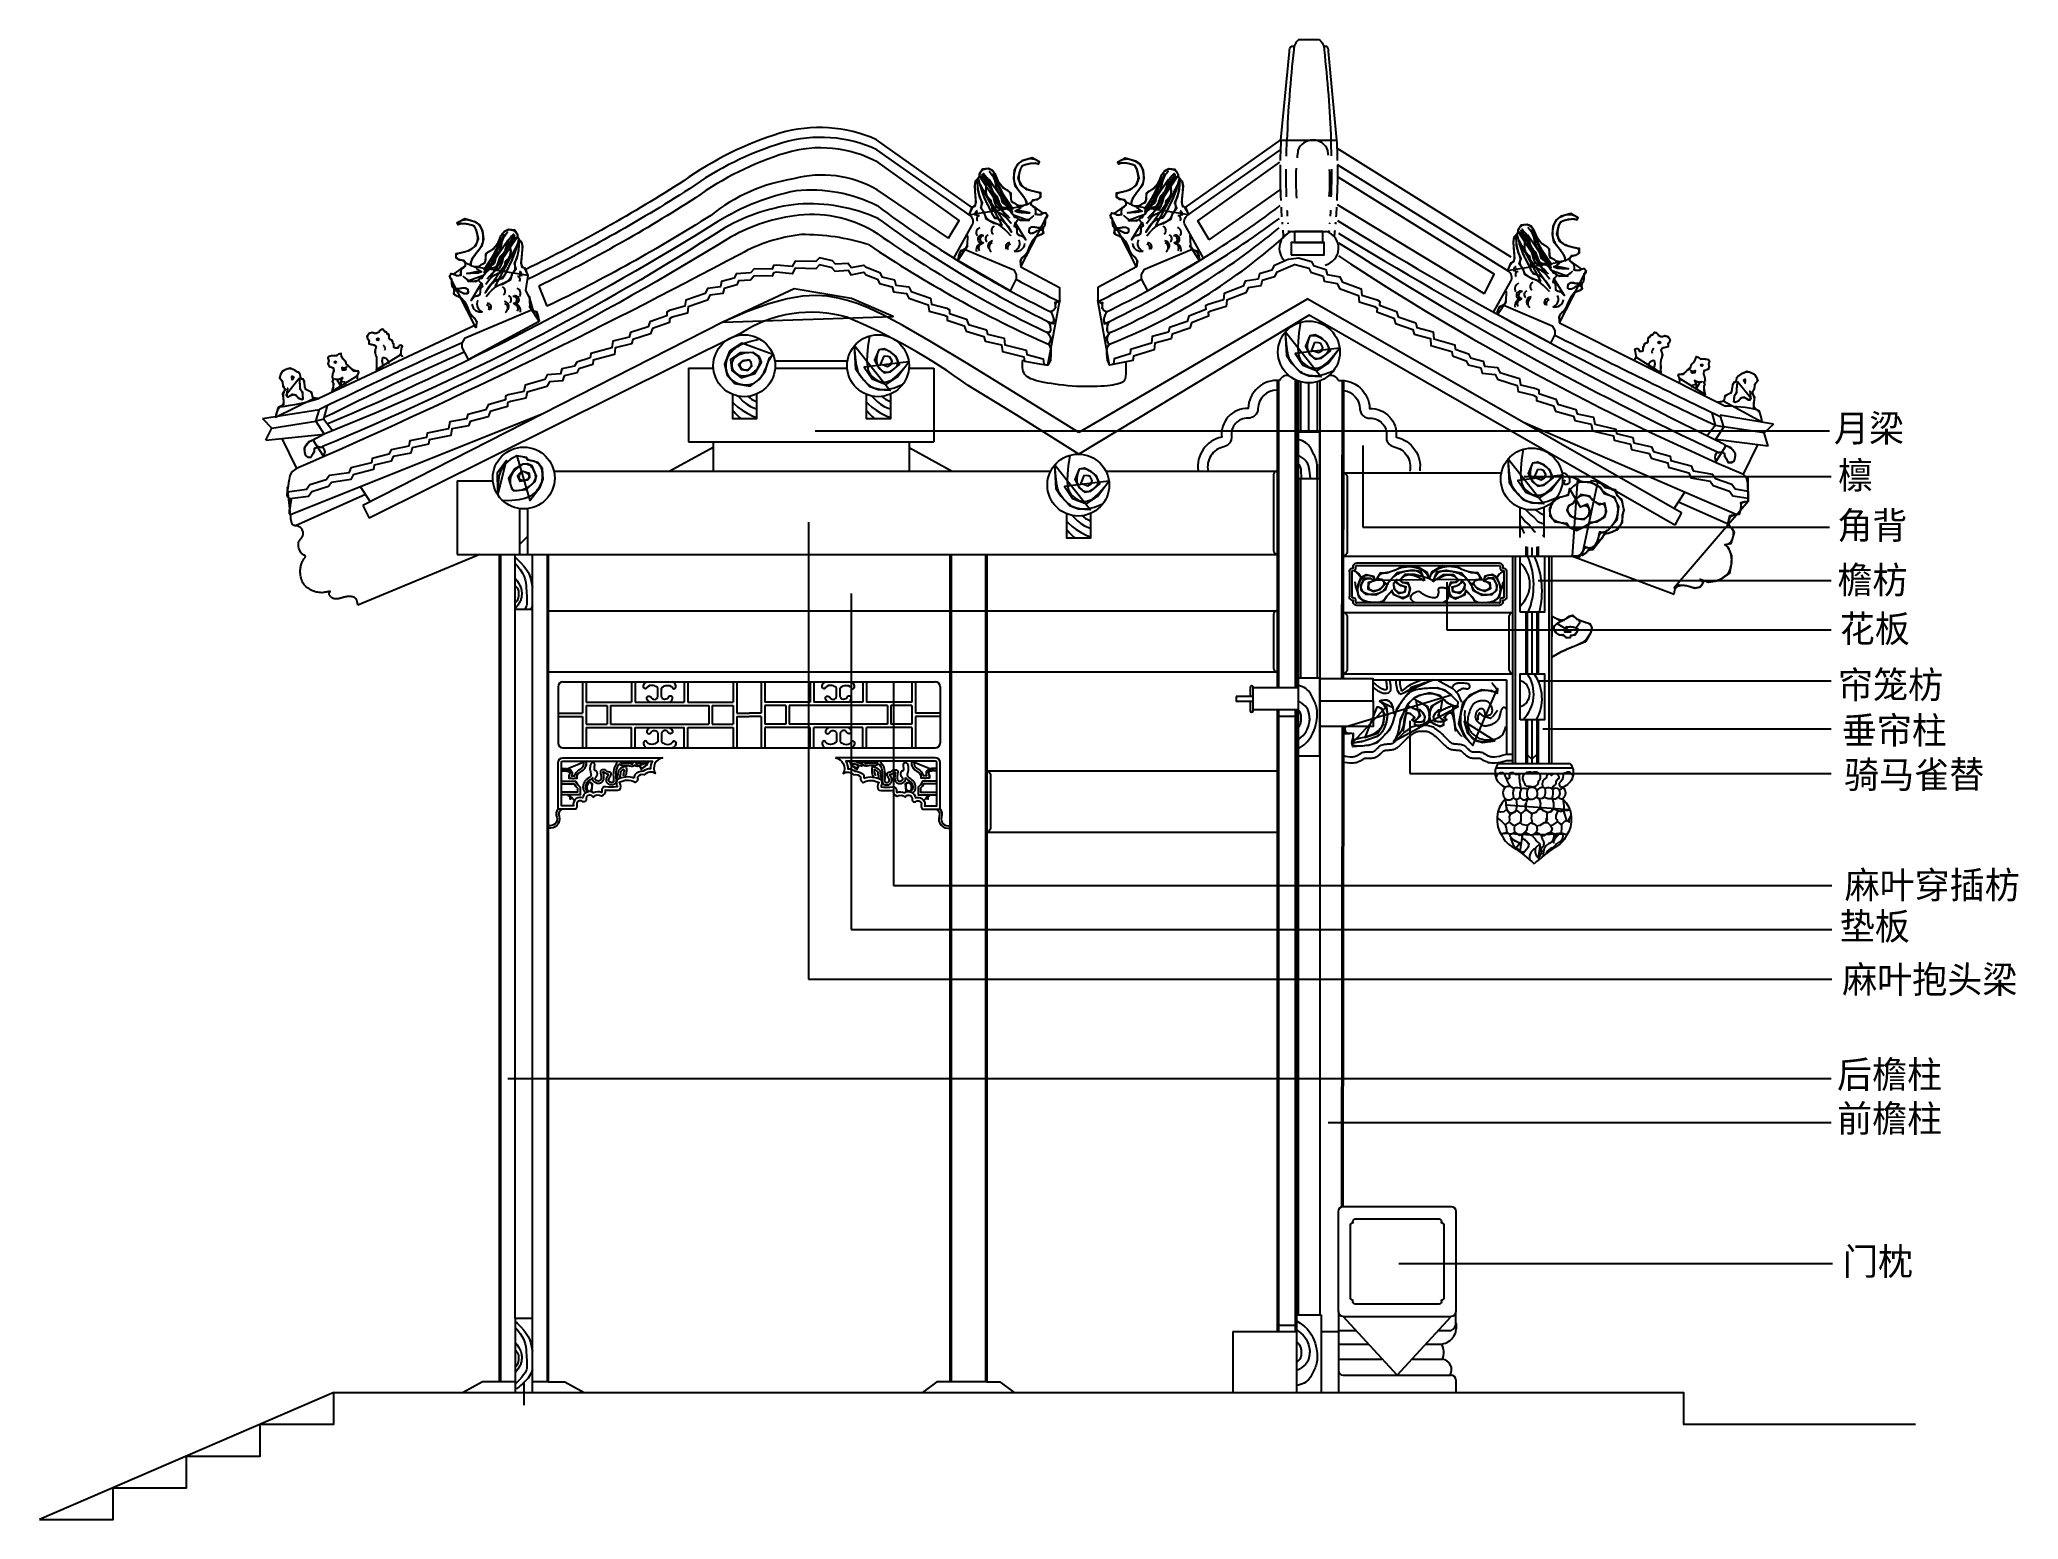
# Model space of a CAD drawing. Header units: metres. Extents: x 986 to 9059, y 312 to 6351.
import ezdxf

# ---------------------------------------------------------------- set-up
doc = ezdxf.new("R2010")
doc.units = ezdxf.units.M
for name, color, linetype in [('3', 3, 'Continuous'), ('4', 4, 'Continuous'), ('7', 7, 'Continuous'), ('BH', 3, 'Continuous'), ('DIM', 3, 'Continuous'), ('TEXT', 3, 'Continuous')]:
    doc.layers.add(name, color=color, linetype=linetype)
doc.dimstyles.get("Standard").update_dxf_attribs({"dimtxt": 2.5, "dimasz": 2.5, "dimexe": 1.25, "dimexo": 0.625, "dimtad": 1, "dimcen": 2.5, "dimazin": 3, "dimtfac": 1, "dimtmove": 0, "dimatfit": 3})

msp = doc.modelspace()

# ---------------------------------------------------------------- texts
at = {"layer": 'TEXT'}
for s, p in [(' 月梁', (8231.07, 4710.1)), ('檩', (8322.52, 4518.09)), ('角背', (8319.71, 4313.52)), ('檐枋', (8319.95, 4090.79)), ('花板', (8329.56, 3891.84)), ('帘笼枋', (8322.12, 3663.39)), ('垂帘柱', (8337.46, 3477.51)), ('骑马雀替', (8347.31, 3296.91)), ('麻叶穿插枋', (8349.26, 2845.93)), ('垫板', (8329.56, 2677.6)), ('麻叶抱头梁', (8339.41, 2460.44)), ('后檐柱', (8318.42, 2072.67)), ('前檐柱', (8318.42, 1892.88)), ('门枕', (8342.46, 1309.55))]:
    msp.add_text(s, height=110, dxfattribs=at).set_placement(p)

# ---------------------------------------------------------------- hatches: boundary and pattern name
at = {"layer": 'BH'}
h = msp.add_hatch(dxfattribs=at)
h.set_pattern_fill('ANSI31', scale=50)
h.paths.add_polyline_path([(2976.97, 4436.79, -0.06), (2944.97, 4436.79), (2944.97, 4250.3), (2976.97, 4250.3)])

# ---------------------------------------------------------------- linework, layer by layer
at = {"layer": '3'}
for p, q in [((4989.18, 5423.33), (5147.12, 5339.18)), ((5460.54, 5423.33), (5302.6, 5339.18)), ((3022.97, 5345.52), (3055.67, 5262.83)), ((3633.36, 5010.3), (3633.36, 4710.3)), ((3633.36, 5010.3), (3734.53, 5010.3)), ((3985.02, 5040.3), (4281.7, 5040.3)), ((3986.24, 5010.3), (4280.48, 5010.3)), ((4532.19, 5010.3), (4633.36, 5010.3)), ((4633.36, 5010.3), (4633.36, 4710.3)), ((6040.08, 4960.09), (6040.08, 3705.25)), ((6108.08, 4963.14), (6108.08, 3705.25)), ((6120.08, 4957.95), (6120.08, 3745.64)), ((6130.08, 4954.7), (6130.08, 4748.78)), ((6164.08, 4748.78), (6164.08, 4950.04)), ((6198.08, 4954.7), (6198.08, 4748.78)), ((6208.08, 4957.95), (6208.08, 2679.94)), ((6298.95, 3742.85), (6300.65, 4960.08)), ((3733.36, 4686.13), (3557.49, 4590.3)), ((3633.36, 4710.3), (4633.36, 4710.3)), ((3733.36, 4710.3), (3733.36, 4590.3)), ((4533.36, 4710.3), (4533.36, 4590.3)), ((4533.36, 4686.13), (4709.23, 4590.3)), ((2689.73, 4550.3), (2835.27, 4550.3)), ((2689.73, 4550.3), (2689.73, 4250.3)), ((3084.01, 4590.3), (5110.62, 4590.3)), ((5335.73, 4590.3), (6034.08, 4590.3)), ((7050.46, 4243.53), (7050.46, 4282.24)), ((7055.46, 4243.53), (7055.46, 4280.71)), ((7095.46, 4243.53), (7095.46, 4280.99)), ((7100.46, 4243.53), (7100.46, 4282.61)), ((2689.73, 4250.3), (6034.08, 4250.3)), ((2865.97, 4250.3), (2865.97, 873.72)), ((3055.97, 4250.3), (3055.97, 873.72)), ((4704.61, 4250.3), (4704.61, 873.72)), ((4844.61, 4250.3), (4844.61, 873.72)), ((7006.93, 3397.41), (7006.93, 4243.53)), ((7075.46, 4243.53), (7075.46, 4278.23)), ((7143.98, 3397.41), (7143.98, 4243.53)), ((2925.97, 1131.8), (2925.97, 4027.09)), ((2995.97, 1131.8), (2995.97, 4027.09)), ((3060.97, 4020.3), (6034.08, 4020.3)), ((7050.46, 3762.19), (7050.46, 4014.31)), ((7055.46, 3762.19), (7055.46, 4014.31)), ((7075.46, 3762.19), (7075.46, 4014.31)), ((7095.46, 3762.19), (7095.46, 4014.31)), ((7100.46, 3762.19), (7100.46, 4014.31)), ((3060.97, 3770.3), (6034.08, 3770.3)), ((6425.57, 3738.46), (6969.52, 3738.46)), ((6969.52, 3738.46), (6969.52, 3435)), ((5935.71, 3670.25), (5867.95, 3670.25)), ((5867.95, 3670.25), (5867.95, 3650.25)), ((5935.71, 3650.25), (5867.95, 3650.25)), ((5924.82, 3650.25), (5924.82, 3615.25)), ((6120.08, 3705.25), (5935.71, 3705.25)), ((5935.71, 3705.25), (5935.71, 3615.25)), ((6120.08, 3615.25), (5935.71, 3615.25)), ((6040.08, 3615.25), (6040.08, 1079.21)), ((6108.08, 3615.25), (6108.08, 1079.21)), ((7050.46, 3397.41), (7050.46, 3575.75)), ((7055.46, 3397.41), (7055.46, 3575.75)), ((7075.46, 3397.41), (7075.46, 3575.75)), ((7095.46, 3397.41), (7095.46, 3575.75)), ((7100.46, 3397.41), (7100.46, 3575.75)), ((6298.08, 1588.75), (6300.82, 3547.86)), ((6120.08, 3427.56), (6120.08, 1147.29)), ((6208.08, 3427.56), (6208.08, 1147.29)), ((6936.29, 3397.41), (7229.69, 3397.41)), ((7048.42, 3397.41), (7098.42, 3397.41)), ((7053.42, 3433.17), (7073.42, 3415.21)), ((7093.42, 3433.17), (7073.42, 3415.21)), ((4849.61, 3367.23), (6034.08, 3367.23)), ((4849.61, 3117.23), (6034.08, 3117.23)), ((6284.08, 1159.93), (6284.08, 920.8)), ((6524.08, 900.8), (6304.08, 1139.93)), ((6304.08, 1139.93), (6744.08, 1139.93)), ((6524.08, 900.8), (6744.08, 1139.93)), ((5854.08, 1079.21), (5854.08, 829.21)), ((5854.08, 1079.21), (6114.08, 1079.21)), ((6214.08, 1079.21), (6284.08, 1079.21)), ((6284.08, 1082.48), (6356.93, 1082.48)), ((6691.22, 1082.48), (6744.08, 1082.48)), ((6284.08, 1027.48), (6407.53, 1027.48)), ((6640.62, 1027.48), (6706.47, 1027.48)), ((6284.08, 965.8), (6461.68, 965.8)), ((6284.08, 920.8), (6284.08, 829.21)), ((6304.08, 900.8), (6744.08, 900.8)), ((6586.47, 965.8), (6708.61, 965.8)), ((2185.73, 829.21), (985.73, 311.67)), ((2925.97, 873.72), (2860.97, 873.72)), ((2960.97, 873.72), (2960.97, 778.66)), ((3060.97, 873.72), (2995.97, 873.72)), ((4849.61, 873.72), (4699.61, 873.72))]:
    msp.add_line(p, q, dxfattribs=at)
for points in [[(4401.57, 5901.81, 0.18), (4016.84, 5930.56, 0.08), (3636.52, 5742.15, -0.03), (2975.11, 5371.91)], [(4404.79, 5850.55, 0.2), (4029.45, 5888.4, 0.08), (3661.52, 5705.92, -0.03), (3022.97, 5345.52, -0.03)], [(4715.89, 5459.35), (4790.75, 5593.95, 0.38), (4781.84, 5633.03), (4401.57, 5901.81)], [(5733.83, 5459.35), (5658.97, 5593.95, -0.38), (5667.87, 5633.03), (6048.15, 5901.81)], [(6917.46, 5238.82), (6988.2, 5366.02, 0.38), (6979.29, 5405.1), (6280, 5840.81)], [(4402.88, 5673.43, 0.14), (4071.63, 5734.11, 0.09), (3753.22, 5608.72, -0.04), (2161.83, 4782.96, -0.04)], [(4402.3, 5738.32, 0.2), (4061, 5783.03, 0.13), (3724.09, 5634.03, -0.03), (3055.67, 5262.83, -0.03)], [(4406.2, 5621.65, 0.12), (4079.9, 5679.66, 0.1), (3780.98, 5583.41, -0.05), (2146.21, 4740.87, -0.05)], [(4407.04, 5556.7, 0.17), (4083.85, 5634.82, 0.1), (3804.12, 5544.8, -0.04), (2139.8, 4690.11, -0.02)], [(4367.51, 5514.43, 0.08), (4092.23, 5555.26, 0.1), (3845.16, 5476.1, -0.02), (2033.67, 4600.25, -0.02)], [(2709.92, 5114.24, 0.01), (2127.6, 4840.96)], [(2718.14, 5075.92, 0.01), (2144.56, 4807.07)], [(6043.91, 4959.83, 0.43), (5916.31, 4846.08, 0.46), (5808.34, 4728.42, 0.4), (5712.15, 4591.14)], [(6284.25, 4959.83, -0.43), (6411.85, 4846.08, -0.46), (6519.82, 4728.42, -0.4), (6616.01, 4591.14)], [(6034.08, 4920.25, 0.41), (5956.29, 4844.9, -0.42), (5914.81, 4806.11, 0.46), (5848.03, 4733.34, -0.39), (5816.43, 4689.25, 0.42), (5752.97, 4590.3)], [(6306.6, 4919.27, -0.36), (6371.86, 4844.9, 0.42), (6413.35, 4806.11, -0.46), (6480.12, 4733.34, 0.39), (6511.72, 4689.25, -0.42), (6575.19, 4590.3)], [(3812.28, 4839.48, 0.05), (3846.15, 4804.62)], [(4358.23, 4839.48, 0.05), (4392.1, 4804.62)], [(6034.08, 4590.64, 0.31), (6019.08, 4575.43), (6019.08, 4265.51, 0.31), (6034.08, 4250.3)], [(6305.33, 4583.81, -0.31), (6320.33, 4568.6), (6320.33, 4258.67, -0.31), (6305.33, 4243.46)], [(7024.77, 4370.87, 0.02), (7043.33, 4336.33)], [(5175.07, 4352.4, 0.05), (5208.94, 4317.54)], [(6034.08, 4020.64, 0.31), (6019.08, 4005.43), (6019.08, 3785.51, 0.31), (6034.08, 3770.3)], [(6305.33, 4013.81, -0.31), (6320.33, 3998.6), (6320.33, 3778.67, -0.31), (6305.33, 3763.46)], [(6995.15, 4013.81, 0.31), (6980.15, 3998.6), (6980.15, 3778.67, 0.31), (6995.15, 3763.46)], [(5935.71, 3705.25, 1.61), (5924.82, 3705.25), (5924.82, 3670.25)], [(4849.61, 3367.23, -0.31), (4864.61, 3352.02), (4864.61, 3132.09, -0.31), (4849.61, 3116.88)], [(6304.08, 1139.93, -0.41), (6284.08, 1159.93), (6284.08, 1568.74, -0.41), (6304.08, 1588.74)]]:
    msp.add_lwpolyline(points, format="xyb", dxfattribs=at)
for points in [[(4693.78, 5541.27), (4737.82, 5613.1), (4404.79, 5850.55)], [(5756.95, 5533.58), (5711.42, 5612.11), (6044.93, 5850.55)], [(4693.78, 5541.27), (4402.3, 5738.32)], [(5756.95, 5533.58), (6047.42, 5738.32)], [(6880.73, 5314.25), (6919.33, 5394.02), (6283.22, 5789.55)], [(6880.73, 5314.25), (6280.73, 5677.32)], [(4762.3, 5494.75), (4959.61, 5411.3), (4969.69, 5392.59), (4969.69, 5375.33), (4944.63, 5326.12), (4731.69, 5449.55)], [(5687.42, 5494.75), (5490.11, 5411.3), (5480.03, 5392.59), (5480.03, 5375.33), (5505.09, 5326.12), (5718.03, 5449.55)], [(6959.75, 5266.81), (7157.06, 5183.36), (7167.14, 5164.66), (7167.14, 5147.39), (7149.81, 5112.74), (6933.69, 5229.84)], [(2992.61, 5247.11), (2718.58, 5130.81), (2708.5, 5112.11), (2708.5, 5094.84), (2733.56, 5045.63), (3023.22, 5201.91)], [(6129.42, 5197.68), (6129.42, 5197.68), (6122.93, 5154.73), (6119.57, 5120.3), (6118.93, 5093.27), (6120.58, 5072.54), (6124.08, 5057.02), (6129.01, 5045.58), (6134.94, 5037.15), (6141.44, 5030.6), (6148.16, 5025.02), (6155.01, 5020.27), (6162.01, 5016.36), (6169.15, 5013.35), (6176.42, 5011.25), (6183.84, 5010.1), (6191.4, 5009.95), (6199.09, 5010.81), (6206.96, 5012.79), (6215.25, 5016.26), (6224.24, 5021.65), (6234.19, 5029.38), (6245.4, 5039.9), (6258.13, 5053.64), (6272.66, 5071.02), (6289.28, 5092.48), (6107.53, 5070.83), (6139.92, 5022.22), (6197.63, 4999.57), (6241.94, 5029.43), (6289.28, 5092.48)], [(3915.5, 5126.23), (3915.5, 5126.23), (3892.93, 5121.02), (3873.74, 5115.54), (3857.57, 5109.83), (3844.05, 5103.92), (3832.84, 5097.84), (3823.57, 5091.63), (3815.88, 5085.33), (3809.43, 5078.96), (3803.89, 5072.56), (3799.18, 5066.15), (3795.24, 5059.74), (3792.02, 5053.34), (3789.48, 5046.96), (3787.55, 5040.63), (3786.2, 5034.35), (3785.37, 5028.13), (3785.02, 5022), (3785.12, 5015.96), (3785.66, 5010.05), (3786.61, 5004.27), (3787.95, 4998.64), (3789.66, 4993.18), (3791.72, 4987.92), (3794.12, 4982.86), (3796.83, 4978.04), (3799.89, 4973.45), (3803.3, 4969.11), (3807.1, 4965.04), (3811.31, 4961.24), (3815.95, 4957.72), (3821.06, 4954.51), (3826.65, 4951.6), (3832.73, 4949.01), (3839.2, 4946.79), (3845.96, 4944.95), (3852.89, 4943.55), (3859.88, 4942.62), (3866.8, 4942.19), (3873.56, 4942.3), (3880.04, 4942.98), (3886.14, 4944.27), (3891.87, 4946.1), (3897.24, 4948.41), (3902.29, 4951.13), (3907.04, 4954.2), (3911.5, 4957.54), (3915.7, 4961.08), (3919.67, 4964.77), (3923.42, 4968.55), (3926.99, 4972.5), (3930.41, 4976.7), (3933.7, 4981.25), (3936.9, 4986.24), (3940.04, 4991.76), (3943.14, 4997.9), (3946.23, 5004.76), (3949.35, 5012.36), (3952.56, 5020.5), (3955.91, 5028.91), (3959.47, 5037.32), (3963.29, 5045.46), (3967.43, 5053.07), (3971.95, 5059.86), (3976.92, 5065.58), (3850.51, 5112.73), (3800.13, 5079.26), (3780.32, 5027.28), (3790.79, 4980.43), (3821.21, 4948.18), (3884.27, 4936.43), (3921.94, 4964.01), (3945.97, 4996.15), (3963.03, 5052.01), (3976.92, 5065.58)], [(4505.86, 4942.52), (4505.86, 4942.52), (4488.25, 4934.88), (4472.8, 4929.27), (4459.3, 4925.43), (4447.53, 4923.09), (4437.27, 4921.98), (4428.3, 4921.81), (4420.4, 4922.33), (4413.35, 4923.27), (4406.94, 4924.39), (4401.08, 4925.69), (4395.67, 4927.2), (4390.64, 4928.94), (4385.91, 4930.96), (4381.38, 4933.29), (4376.98, 4935.95), (4372.63, 4938.98), (4368.25, 4942.4), (4363.84, 4946.2), (4359.43, 4950.32), (4355.02, 4954.74), (4350.63, 4959.43), (4346.27, 4964.34), (4341.97, 4969.45), (4337.73, 4974.71), (4333.57, 4980.25), (4329.55, 4986.87), (4325.69, 4995.52), (4322.05, 5007.14), (4318.68, 5022.69), (4315.61, 5043.13), (4312.89, 5069.4), (4310.57, 5102.45), (4455.79, 4919.18), (4406.67, 4921.76), (4373.06, 4934.67), (4336.86, 4973.41), (4316.18, 5004.41), (4310.57, 5102.45)], [(4371.68, 5141.59), (4371.68, 5141.59), (4365.19, 5098.64), (4361.83, 5064.21), (4361.19, 5037.18), (4362.84, 5016.45), (4366.34, 5000.92), (4371.27, 4989.49), (4377.2, 4981.05), (4383.7, 4974.51), (4390.41, 4968.93), (4397.27, 4964.18), (4404.27, 4960.27), (4411.41, 4957.26), (4418.68, 4955.16), (4426.1, 4954.01), (4433.66, 4953.86), (4441.35, 4954.72), (4449.22, 4956.7), (4457.51, 4960.17), (4466.5, 4965.55), (4476.45, 4973.29), (4487.66, 4983.81), (4500.39, 4997.54), (4514.92, 5014.93), (4531.54, 5036.39), (4349.79, 5014.74), (4382.18, 4966.13), (4439.89, 4943.48), (4484.2, 4973.33), (4531.54, 5036.39)], [(4410, 5085.55), (4410, 5085.55), (4404.59, 5070.88), (4401.29, 5058.38), (4399.79, 5047.81), (4399.78, 5038.92), (4400.97, 5031.46), (4403.05, 5025.2), (4405.7, 5019.9), (4408.63, 5015.31), (4411.58, 5011.23), (4414.5, 5007.61), (4417.42, 5004.43), (4420.33, 5001.68), (4423.25, 4999.36), (4426.19, 4997.44), (4429.15, 4995.91), (4432.16, 4994.76), (4435.21, 4993.99), (4438.33, 4993.59), (4441.53, 4993.56), (4444.83, 4993.92), (4448.23, 4994.66), (4451.77, 4995.79), (4455.45, 4997.32), (4459.3, 4999.24), (4463.29, 5001.56), (4467.34, 5004.23), (4471.33, 5007.22), (4475.12, 5010.48), (4478.6, 5013.96), (4481.64, 5017.63), (4484.12, 5021.43), (4485.92, 5025.32), (4486.95, 5029.26), (4487.26, 5033.22), (4486.93, 5037.16), (4486.07, 5041.04), (4484.74, 5044.84), (4483.04, 5048.51), (4481.06, 5052.02), (4478.88, 5055.35), (4476.56, 5058.46), (4474.11, 5061.37), (4471.51, 5064.13), (4468.72, 5066.75), (4465.73, 5069.27), (4462.52, 5071.72), (4459.07, 5074.13), (4455.35, 5076.54), (4451.33, 5078.94), (4446.96, 5081.24), (4442.18, 5083.3), (4436.93, 5085), (4431.14, 5086.2), (4424.77, 5086.78), (4417.74, 5086.6), (4410, 5085.55), (4392.48, 5043.34), (4408.97, 5010.3), (4431.64, 4990.83), (4457.41, 4994.95), (4494.5, 5024.81), (4480.08, 5057.75), (4458.44, 5076.28), (4431.64, 5089.66), (4410, 5085.55)], [(6263.6, 4998.62), (6263.6, 4998.62), (6245.99, 4990.97), (6230.54, 4985.36), (6217.04, 4981.53), (6205.27, 4979.18), (6195.01, 4978.07), (6186.04, 4977.9), (6178.14, 4978.43), (6171.09, 4979.36), (6164.68, 4980.48), (6158.82, 4981.78), (6153.41, 4983.29), (6148.38, 4985.04), (6143.65, 4987.05), (6139.12, 4989.38), (6134.72, 4992.04), (6130.37, 4995.07), (6125.99, 4998.49), (6121.58, 5002.29), (6117.17, 5006.41), (6112.76, 5010.84), (6108.37, 5015.52), (6104.01, 5020.43), (6099.71, 5025.54), (6095.47, 5030.8), (6091.31, 5036.34), (6087.29, 5042.96), (6083.43, 5051.61), (6079.79, 5063.23), (6076.42, 5078.78), (6073.35, 5099.22), (6070.63, 5125.49), (6068.31, 5158.55), (6213.53, 4975.27), (6164.41, 4977.85), (6130.8, 4990.77), (6094.6, 5029.51), (6073.92, 5060.5), (6068.31, 5158.55)], [(6167.74, 5141.64), (6167.74, 5141.64), (6162.33, 5126.97), (6159.03, 5114.47), (6157.53, 5103.9), (6157.52, 5095.01), (6158.71, 5087.55), (6160.79, 5081.3), (6163.44, 5075.99), (6166.37, 5071.4), (6169.32, 5067.32), (6172.24, 5063.7), (6175.16, 5060.52), (6178.07, 5057.78), (6180.99, 5055.45), (6183.93, 5053.53), (6186.89, 5052), (6189.9, 5050.86), (6192.95, 5050.08), (6196.07, 5049.68), (6199.27, 5049.66), (6202.57, 5050.01), (6205.97, 5050.75), (6209.51, 5051.89), (6213.19, 5053.41), (6217.04, 5055.33), (6221.03, 5057.65), (6225.08, 5060.33), (6229.07, 5063.31), (6232.86, 5066.57), (6236.34, 5070.05), (6239.38, 5073.72), (6241.86, 5077.52), (6243.66, 5081.41), (6244.69, 5085.36), (6245, 5089.31), (6244.67, 5093.25), (6243.81, 5097.13), (6242.48, 5100.93), (6240.78, 5104.6), (6238.8, 5108.12), (6236.62, 5111.44), (6234.3, 5114.55), (6231.85, 5117.46), (6229.25, 5120.22), (6226.46, 5122.84), (6223.47, 5125.36), (6220.26, 5127.81), (6216.81, 5130.22), (6213.09, 5132.63), (6209.07, 5135.03), (6204.7, 5137.33), (6199.92, 5139.39), (6194.67, 5141.09), (6188.88, 5142.29), (6182.51, 5142.87), (6175.48, 5142.7), (6167.74, 5141.64), (6150.22, 5099.43), (6166.71, 5066.39), (6189.38, 5046.93), (6215.15, 5051.04), (6252.25, 5080.9), (6237.82, 5113.84), (6216.18, 5132.37), (6189.38, 5145.75), (6167.74, 5141.64)], [(6187.32, 5114.87), (6173.93, 5083.99), (6202.78, 5073.69), (6216.18, 5080.9), (6221.33, 5095.31), (6212.06, 5110.75), (6203.81, 5113.84), (6187.32, 5114.87)], [(3895.69, 5074.26), (3895.69, 5074.26), (3877.27, 5073.12), (3861.79, 5070.98), (3848.98, 5067.97), (3838.55, 5064.22), (3830.21, 5059.88), (3823.69, 5055.09), (3818.7, 5049.97), (3814.95, 5044.68), (3812.21, 5039.33), (3810.36, 5033.96), (3809.38, 5028.63), (3809.19, 5023.35), (3809.74, 5018.17), (3810.98, 5013.11), (3812.86, 5008.2), (3815.32, 5003.49), (3818.31, 4999.02), (3821.79, 4994.83), (3825.73, 4990.99), (3830.11, 4987.56), (3834.87, 4984.61), (3840, 4982.2), (3845.47, 4980.39), (3851.23, 4979.24), (3857.24, 4978.81), (3863.43, 4979.07), (3869.71, 4979.99), (3875.99, 4981.54), (3882.17, 4983.69), (3888.18, 4986.41), (3893.91, 4989.66), (3899.28, 4993.41), (3904.21, 4997.62), (3908.68, 5002.21), (3912.64, 5007.1), (3916.1, 5012.18), (3919.02, 5017.38), (3921.38, 5022.61), (3923.17, 5027.77), (3924.35, 5032.78), (3924.89, 5037.58), (3924.62, 5042.25), (3923.36, 5046.92), (3920.92, 5051.7), (3917.12, 5056.71), (3911.77, 5062.06), (3904.69, 5067.87), (3895.69, 5074.26), (3842.37, 5072.7), (3804.7, 5045.12), (3809.71, 5001.09), (3848.39, 4971.49), (3904.08, 4988.41), (3930.98, 5035.35), (3922.42, 5056.34), (3895.69, 5074.26)], [(4429.58, 5058.78), (4416.19, 5027.9), (4445.04, 5017.6), (4458.44, 5024.81), (4463.59, 5039.22), (4454.32, 5054.66), (4446.07, 5057.75), (4429.58, 5058.78)], [(5417.07, 5032.7), (5417.42, 5016.71), (5417.5, 4999.84), (5417.12, 4986.6), (5416.22, 4976.43), (5414.73, 4968.77), (5412.58, 4963.09), (5409.7, 4958.82), (5406.02, 4955.42), (5401.48, 4952.43), (5396.03, 4949.73), (5389.63, 4947.3), (5382.23, 4945.13), (5373.8, 4943.2), (5364.28, 4941.48), (5353.64, 4939.96), (5341.83, 4938.62), (5328.85, 4937.44), (5314.79, 4936.46), (5299.8, 4935.68), (5284.02, 4935.16), (5267.57, 4934.9), (5250.61, 4934.96), (5233.27, 4935.35), (5215.69, 4936.1), (5198, 4937.24), (5180.36, 4938.72), (5162.93, 4940.5), (5145.85, 4942.54), (5129.29, 4944.79), (5113.39, 4947.21), (5098.32, 4949.74), (5084.22, 4952.34), (5071.22, 4954.99), (5059.33, 4957.73), (5048.53, 4960.62), (5038.81, 4963.72), (5030.13, 4967.1), (5022.49, 4970.81), (5015.86, 4974.93), (5010.22, 4979.51), (5005.54, 4984.62), (5001.8, 4990.37), (4998.95, 4996.86), (4996.93, 5004.22), (4995.73, 5012.55), (4995.27, 5021.96), (4995.54, 5032.56), (4996.48, 5044.47)], [(3812.28, 4872.69), (3819.85, 4864.62), (3834.77, 4851.34), (3852.11, 4838.61), (3872.25, 4826.5), (3895.58, 4815.08), (3911.86, 4808.65)], [(3835.39, 4896.44), (3842.25, 4888.63), (3856.65, 4874.39), (3871.01, 4862.83), (3885.93, 4853.74), (3902.02, 4846.9), (3911.86, 4844.26)], [(3875.85, 4894.9), (3875.92, 4894.83), (3882.96, 4888.79), (3890.28, 4883.79), (3898.85, 4879.26), (3909.63, 4874.62), (3911.86, 4873.77)], [(4358.23, 4872.69), (4365.8, 4864.62), (4380.72, 4851.34), (4398.06, 4838.61), (4418.2, 4826.5), (4441.53, 4815.08), (4457.81, 4808.65)], [(4381.34, 4896.44), (4388.2, 4888.63), (4402.6, 4874.39), (4416.96, 4862.83), (4431.88, 4853.74), (4447.97, 4846.9), (4457.81, 4844.26)], [(4421.8, 4894.9), (4421.87, 4894.83), (4428.92, 4888.79), (4436.24, 4883.79), (4444.8, 4879.26), (4455.58, 4874.62), (4457.81, 4873.77)], [(6197.59, 4617.53), (6197.85, 4560.62), (6198.38, 4599.09), (6198.35, 4607.86), (6197.8, 4615.96), (6196.8, 4623.37), (6195.38, 4630.16), (6193.61, 4636.45), (6191.56, 4642.33), (6189.28, 4647.92), (6186.84, 4653.32), (6184.29, 4658.65), (6181.71, 4664), (6179.11, 4669.46), (6176.41, 4674.99), (6173.5, 4680.52), (6170.26, 4685.97), (6166.56, 4691.28), (6162.3, 4696.38), (6157.35, 4701.2), (6151.6, 4705.67), (6144.98, 4709.71), (6137.66, 4713.23), (6129.85, 4716.12), (6121.78, 4718.29), (6120.08, 4718.57)], [(2932.41, 4652.32), (2932.41, 4652.32), (2917.7, 4645.02), (2904.99, 4637.05), (2894.15, 4628.43), (2885.01, 4619.21), (2877.42, 4609.41), (2871.23, 4599.06), (2866.27, 4588.19), (2862.4, 4576.82), (2859.48, 4565.04), (2857.36, 4553.07), (2855.92, 4541.22), (2855.06, 4529.78), (2854.63, 4519.02), (2854.52, 4509.23), (2854.61, 4500.71), (2854.78, 4493.75), (2890.35, 4633.76), (2852.46, 4581.77), (2854.35, 4510), (2854.78, 4493.75)], [(2874.57, 4469.97), (2874.57, 4469.97), (2912.08, 4471.24), (2942.13, 4474.63), (2965.67, 4479.73), (2983.64, 4486.14), (2997.02, 4493.42), (3006.74, 4501.18), (3013.76, 4509.01), (3019.04, 4516.47), (3023.38, 4523.26), (3027, 4529.4), (3029.96, 4535.01), (3032.34, 4540.2), (3034.2, 4545.09), (3035.61, 4549.81), (3036.64, 4554.46), (3037.35, 4559.16), (3037.82, 4564), (3038.04, 4568.96), (3038.01, 4573.97), (3037.74, 4578.98), (3037.23, 4583.93), (3036.48, 4588.76), (3035.48, 4593.41), (3034.24, 4597.83), (3032.76, 4601.96), (3031.05, 4605.81), (3029.15, 4609.36), (3027.06, 4612.62), (3024.82, 4615.59), (3022.44, 4618.26), (3019.94, 4620.65), (3017.35, 4622.74), (3014.69, 4624.54), (3011.97, 4626.09), (3009.22, 4627.4), (3006.44, 4628.51), (3003.67, 4629.45), (3000.91, 4630.26), (2998.2, 4630.95), (2995.53, 4631.56), (2992.94, 4632.13), (2990.44, 4632.67), (2988.05, 4633.24), (2985.79, 4633.85), (2983.68, 4634.54), (2981.72, 4635.34), (2979.96, 4636.28), (2978.39, 4637.4), (2976.96, 4638.72), (2975.26, 4640.22), (2972.81, 4641.9), (2969.13, 4643.74), (2963.74, 4645.72), (2956.14, 4647.82), (2945.86, 4650.02), (2932.41, 4652.32), (2985.4, 4470.15), (3027.48, 4524.65), (3039.95, 4557.34), (3036.84, 4600.94), (3018.13, 4625.85), (2994.75, 4632.08), (2976.05, 4635.19), (2972.93, 4646.09), (2932.41, 4652.32)], [(2957.35, 4618.07), (2957.35, 4618.07), (2945.49, 4610.55), (2935.51, 4603.19), (2927.28, 4595.98), (2920.62, 4588.94), (2915.39, 4582.07), (2911.43, 4575.37), (2908.58, 4568.86), (2906.69, 4562.53), (2905.62, 4556.41), (2905.23, 4550.53), (2905.42, 4544.93), (2906.08, 4539.66), (2907.09, 4534.78), (2908.34, 4530.31), (2909.72, 4526.31), (2911.11, 4522.83), (2912.44, 4519.89), (2913.77, 4517.47), (2915.2, 4515.52), (2916.82, 4514.01), (2918.74, 4512.88), (2921.05, 4512.1), (2923.84, 4511.63), (2927.21, 4511.41), (2931.24, 4511.43), (2935.83, 4511.69), (2940.87, 4512.21), (2946.24, 4513.03), (2951.84, 4514.17), (2957.53, 4515.64), (2963.22, 4517.49), (2968.78, 4519.72), (2974.11, 4522.34), (2979.16, 4525.31), (2983.92, 4528.55), (2988.36, 4531.98), (2992.44, 4535.53), (2996.14, 4539.13), (2999.43, 4542.71), (3002.29, 4546.18), (3004.69, 4549.52), (3006.63, 4552.74), (3008.14, 4555.91), (3009.2, 4559.1), (3009.84, 4562.35), (3010.07, 4565.74), (3009.88, 4569.33), (3009.3, 4573.17), (3008.33, 4577.3), (3007, 4581.65), (3005.35, 4586.12), (3003.39, 4590.61), (3001.17, 4595.02), (2998.71, 4599.25), (2996.04, 4603.2), (2993.19, 4606.78), (2990.18, 4609.9), (2986.94, 4612.54), (2983.36, 4614.69), (2979.36, 4616.36), (2974.85, 4617.54), (2969.74, 4618.22), (2963.94, 4618.4), (2957.35, 4618.07), (2923.06, 4597.83), (2898.12, 4560.46), (2912.15, 4516.86), (2919.94, 4509.08), (2971.37, 4515.3), (3007.22, 4548), (3013.46, 4569.8), (2994.75, 4611.84), (2976.05, 4619.62), (2957.35, 4618.07)], [(5322.7, 4455.45), (5322.7, 4455.45), (5305.08, 4447.8), (5289.64, 4442.2), (5276.14, 4438.36), (5264.37, 4436.01), (5254.11, 4434.9), (5245.14, 4434.74), (5237.24, 4435.26), (5230.19, 4436.19), (5223.78, 4437.32), (5217.92, 4438.62), (5212.51, 4440.12), (5207.48, 4441.87), (5202.75, 4443.89), (5198.22, 4446.21), (5193.82, 4448.87), (5189.47, 4451.9), (5185.09, 4455.33), (5180.68, 4459.12), (5176.26, 4463.24), (5171.85, 4467.67), (5167.46, 4472.35), (5163.11, 4477.26), (5158.8, 4482.37), (5154.57, 4487.63), (5150.41, 4493.18), (5146.38, 4499.79), (5142.53, 4508.44), (5138.89, 4520.06), (5135.51, 4535.62), (5132.45, 4556.05), (5129.73, 4582.32), (5127.41, 4615.38), (5272.63, 4432.1), (5223.51, 4434.68), (5189.9, 4447.6), (5153.7, 4486.34), (5133.02, 4517.33), (5127.41, 4615.38)], [(5188.52, 4654.51), (5188.52, 4654.51), (5182.03, 4611.56), (5178.67, 4577.13), (5178.03, 4550.1), (5179.68, 4529.37), (5183.18, 4513.85), (5188.11, 4502.42), (5194.04, 4493.98), (5200.54, 4487.43), (5207.25, 4481.85), (5214.11, 4477.1), (5221.11, 4473.2), (5228.25, 4470.18), (5235.52, 4468.08), (5242.94, 4466.94), (5250.49, 4466.78), (5258.19, 4467.64), (5266.06, 4469.62), (5274.35, 4473.09), (5283.34, 4478.48), (5293.29, 4486.21), (5304.49, 4496.73), (5317.22, 4510.47), (5331.76, 4527.85), (5348.38, 4549.31), (5166.63, 4527.66), (5199.02, 4479.05), (5256.73, 4456.4), (5301.04, 4486.26), (5348.38, 4549.31)], [(5226.84, 4598.47), (5226.84, 4598.47), (5221.43, 4583.8), (5218.13, 4571.31), (5216.63, 4560.73), (5216.62, 4551.84), (5217.81, 4544.38), (5219.89, 4538.13), (5222.54, 4532.83), (5225.47, 4528.24), (5228.42, 4524.15), (5231.34, 4520.53), (5234.26, 4517.35), (5237.17, 4514.61), (5240.09, 4512.28), (5243.03, 4510.36), (5245.99, 4508.83), (5249, 4507.69), (5252.05, 4506.91), (5255.17, 4506.51), (5258.37, 4506.49), (5261.66, 4506.84), (5265.07, 4507.59), (5268.61, 4508.72), (5272.29, 4510.24), (5276.13, 4512.16), (5280.13, 4514.48), (5284.18, 4517.16), (5288.17, 4520.14), (5291.96, 4523.4), (5295.43, 4526.89), (5298.48, 4530.55), (5300.96, 4534.35), (5302.76, 4538.24), (5303.78, 4542.19), (5304.1, 4546.14), (5303.77, 4550.08), (5302.91, 4553.97), (5301.58, 4557.76), (5299.88, 4561.43), (5297.9, 4564.95), (5295.71, 4568.27), (5293.4, 4571.38), (5290.95, 4574.3), (5288.34, 4577.05), (5285.56, 4579.67), (5282.57, 4582.19), (5279.36, 4584.64), (5275.91, 4587.05), (5272.18, 4589.46), (5268.16, 4591.86), (5263.8, 4594.16), (5259.02, 4596.22), (5253.76, 4597.92), (5247.98, 4599.12), (5241.61, 4599.7), (5234.58, 4599.53), (5226.84, 4598.47), (5209.32, 4556.26), (5225.81, 4523.22), (5248.48, 4503.76), (5274.25, 4507.88), (5311.34, 4537.73), (5296.92, 4570.67), (5275.28, 4589.2), (5248.48, 4602.59), (5226.84, 4598.47)], [(6170.42, 4559.46), (6166.21, 4594.14), (6165.65, 4597.76), (6164.96, 4601.38), (6164.13, 4605.02), (6163.14, 4608.71), (6161.96, 4612.48), (6160.6, 4616.35), (6159.02, 4620.35), (6157.12, 4624.53), (6154.38, 4629.04), (6150.2, 4634.04), (6143.96, 4639.72), (6135.04, 4646.24), (6122.84, 4653.77), (6120.08, 4655.27)], [(6134.49, 4559.46), (6132.1, 4594.95), (6131.78, 4597.82), (6131.31, 4600.6), (6130.69, 4603.33), (6129.87, 4606.03), (6128.66, 4608.84), (6126.89, 4611.88), (6124.34, 4615.27), (6120.82, 4619.15), (6120.08, 4619.86)], [(7172.41, 4480.07), (7172.41, 4480.07), (7154.79, 4472.43), (7139.34, 4466.82), (7125.84, 4462.98), (7114.07, 4460.64), (7103.82, 4459.52), (7094.85, 4459.36), (7086.94, 4459.88), (7079.89, 4460.82), (7073.48, 4461.94), (7067.62, 4463.24), (7062.21, 4464.75), (7057.19, 4466.49), (7052.45, 4468.51), (7047.93, 4470.83), (7043.53, 4473.5), (7039.17, 4476.53), (7034.79, 4479.95), (7030.38, 4483.74), (7025.97, 4487.87), (7021.56, 4492.29), (7017.17, 4496.98), (7012.81, 4501.89), (7008.51, 4506.99), (7004.27, 4512.26), (7000.11, 4517.8), (6996.09, 4524.42), (6992.23, 4533.07), (6988.59, 4544.69), (6985.22, 4560.24), (6982.15, 4580.68), (6979.43, 4606.95), (6977.12, 4640), (7122.33, 4456.73), (7073.21, 4459.31), (7039.6, 4472.22), (7003.41, 4510.96), (6982.72, 4541.96), (6977.12, 4640)], [(7038.23, 4679.14), (7038.23, 4679.14), (7031.73, 4636.19), (7028.38, 4601.75), (7027.74, 4574.73), (7029.38, 4554), (7032.88, 4538.47), (7037.81, 4527.04), (7043.74, 4518.6), (7050.24, 4512.05), (7056.96, 4506.48), (7063.81, 4501.72), (7070.81, 4497.82), (7077.95, 4494.8), (7085.23, 4492.71), (7092.64, 4491.56), (7100.2, 4491.4), (7107.89, 4492.27), (7115.77, 4494.25), (7124.06, 4497.72), (7133.04, 4503.1), (7142.99, 4510.84), (7154.2, 4521.36), (7166.93, 4535.09), (7181.46, 4552.48), (7198.08, 4573.94), (7016.33, 4552.29), (7048.72, 4503.68), (7106.43, 4481.03), (7150.74, 4510.88), (7198.08, 4573.94)], [(7076.54, 4623.09), (7076.54, 4623.09), (7071.13, 4608.43), (7067.83, 4595.93), (7066.33, 4585.36), (7066.33, 4576.46), (7067.51, 4569.01), (7069.59, 4562.75), (7072.24, 4557.45), (7075.17, 4552.86), (7078.12, 4548.78), (7081.05, 4545.16), (7083.96, 4541.98), (7086.87, 4539.23), (7089.79, 4536.91), (7092.73, 4534.99), (7095.7, 4533.46), (7098.7, 4532.31), (7101.75, 4531.54), (7104.87, 4531.14), (7108.07, 4531.11), (7111.37, 4531.47), (7114.78, 4532.21), (7118.31, 4533.34), (7121.99, 4534.87), (7125.84, 4536.79), (7129.83, 4539.11), (7133.89, 4541.78), (7137.87, 4544.77), (7141.66, 4548.03), (7145.14, 4551.51), (7148.18, 4555.18), (7150.66, 4558.98), (7152.46, 4562.87), (7153.49, 4566.81), (7153.8, 4570.77), (7153.48, 4574.71), (7152.61, 4578.59), (7151.28, 4582.39), (7149.58, 4586.06), (7147.6, 4589.57), (7145.42, 4592.9), (7143.1, 4596.01), (7140.65, 4598.92), (7138.05, 4601.67), (7135.26, 4604.3), (7132.28, 4606.82), (7129.07, 4609.27), (7125.61, 4611.68), (7121.89, 4614.09), (7117.87, 4616.49), (7113.5, 4618.79), (7108.72, 4620.85), (7103.47, 4622.55), (7097.68, 4623.75), (7091.31, 4624.33), (7084.28, 4624.15), (7076.54, 4623.09), (7059.03, 4580.89), (7075.51, 4547.85), (7098.19, 4528.38), (7123.95, 4532.5), (7161.05, 4562.36), (7146.62, 4595.3), (7124.98, 4613.83), (7098.19, 4627.21), (7076.54, 4623.09)], [(2952.67, 4590.04), (2952.67, 4590.04), (2947.23, 4582.92), (2943.61, 4576.69), (2941.59, 4571.31), (2940.95, 4566.73), (2941.47, 4562.9), (2942.92, 4559.77), (2945.08, 4557.28), (2947.74, 4555.4), (2950.68, 4554.06), (2953.82, 4553.21), (2957.07, 4552.79), (2960.37, 4552.75), (2963.62, 4553.04), (2966.77, 4553.59), (2969.72, 4554.35), (2972.41, 4555.27), (2974.78, 4556.29), (2976.82, 4557.42), (2978.57, 4558.68), (2980.03, 4560.07), (2981.23, 4561.6), (2982.19, 4563.3), (2982.92, 4565.16), (2983.45, 4567.2), (2983.75, 4569.44), (2983.52, 4571.87), (2982.45, 4574.48), (2980.19, 4577.26), (2976.42, 4580.21), (2970.8, 4583.33), (2962.99, 4586.61), (2952.67, 4590.04), (2935.53, 4569.8), (2944.88, 4549.56), (2976.05, 4554.23), (2985.4, 4565.13), (2983.84, 4580.7), (2952.67, 4590.04)], [(5246.42, 4571.7), (5233.03, 4540.82), (5261.88, 4530.52), (5275.28, 4537.73), (5280.43, 4552.14), (5271.15, 4567.58), (5262.91, 4570.67), (5246.42, 4571.7)], [(7096.12, 4596.33), (7082.73, 4565.44), (7111.58, 4555.15), (7124.98, 4562.36), (7130.13, 4576.77), (7120.86, 4592.21), (7112.61, 4595.3), (7096.12, 4596.33)], [(7267.17, 4545.5), (7267.17, 4545.5), (7253.9, 4536.29), (7243.73, 4528.48), (7236.23, 4521.92), (7230.96, 4516.46), (7227.5, 4511.94), (7225.4, 4508.21), (7224.23, 4505.11), (7223.57, 4502.5), (7223.03, 4500.23), (7222.46, 4498.25), (7221.73, 4496.51), (7220.75, 4494.95), (7219.41, 4493.55), (7217.6, 4492.25), (7215.2, 4491), (7212.12, 4489.76), (7208.28, 4488.49), (7203.81, 4487.13), (7198.86, 4485.64), (7193.6, 4483.95), (7188.18, 4482.02), (7182.76, 4479.8), (7177.51, 4477.23), (7172.58, 4474.26), (7168.11, 4470.86), (7164.11, 4467.09), (7160.57, 4463), (7157.48, 4458.67), (7154.82, 4454.16), (7152.58, 4449.55), (7150.74, 4444.91), (7149.31, 4440.3), (7148.25, 4435.79), (7147.56, 4431.39), (7147.22, 4427.11), (7147.23, 4422.95), (7147.56, 4418.94), (7148.21, 4415.08), (7149.17, 4411.37), (7150.41, 4407.82), (7151.94, 4404.45), (7153.77, 4401.26), (7155.91, 4398.26), (7158.4, 4395.46), (7161.26, 4392.86), (7164.49, 4390.48), (7168.14, 4388.33), (7172.21, 4386.41), (7176.71, 4384.73), (7181.53, 4383.23), (7186.52, 4381.89), (7191.57, 4380.64), (7196.52, 4379.45), (7201.26, 4378.26), (7205.64, 4377.03), (7209.53, 4375.71), (7212.84, 4374.26), (7215.65, 4372.69), (7218.08, 4371.03), (7220.25, 4369.29), (7222.28, 4367.51), (7224.29, 4365.69), (7226.4, 4363.86), (7228.75, 4362.05), (7231.41, 4360.28), (7234.37, 4358.59), (7237.61, 4357.04), (7241.08, 4355.68), (7244.73, 4354.57), (7248.54, 4353.75), (7252.46, 4353.27), (7256.46, 4353.19), (7260.49, 4353.55), (7264.54, 4354.3), (7268.59, 4355.4), (7272.62, 4356.79), (7276.62, 4358.43), (7280.57, 4360.25), (7284.44, 4362.22), (7288.23, 4364.27), (7291.92, 4366.35), (7295.51, 4368.44), (7299.01, 4370.49), (7302.41, 4372.48), (7305.73, 4374.36), (7308.96, 4376.1), (7312.12, 4377.67), (7315.21, 4379.03), (7318.22, 4380.17), (7321.2, 4381.12), (7324.17, 4381.97), (7327.17, 4382.77), (7330.21, 4383.58), (7333.34, 4384.48), (7336.58, 4385.52), (7339.96, 4386.78), (7343.5, 4388.3), (7347.14, 4390.06), (7350.8, 4392.04), (7354.42, 4394.21), (7357.91, 4396.53), (7361.21, 4398.98), (7364.24, 4401.52), (7366.93, 4404.13), (7369.22, 4406.78), (7371.12, 4409.48), (7372.66, 4412.25), (7373.86, 4415.11), (7374.75, 4418.07), (7375.35, 4421.16), (7375.69, 4424.38), (7375.8, 4427.75), (7375.7, 4431.28), (7375.38, 4434.89), (7374.85, 4438.47), (7374.09, 4441.92), (7373.11, 4445.15), (7371.9, 4448.05), (7370.46, 4450.53), (7368.78, 4452.48), (7366.86, 4453.86), (7364.71, 4454.74), (7362.34, 4455.27), (7359.77, 4455.58), (7357.01, 4455.8), (7354.08, 4456.07), (7350.97, 4456.52), (7347.72, 4457.28), (7344.34, 4458.46), (7340.87, 4460.02), (7337.39, 4461.88), (7333.96, 4463.97), (7330.62, 4466.22), (7327.46, 4468.55), (7324.51, 4470.88), (7321.86, 4473.15), (7319.52, 4475.3), (7317.43, 4477.31), (7315.5, 4479.19), (7313.63, 4480.95), (7311.73, 4482.59), (7309.7, 4484.11), (7307.44, 4485.51), (7304.86, 4486.81), (7301.89, 4488), (7298.58, 4489.03), (7295.01, 4489.87), (7291.23, 4490.46), (7287.34, 4490.75), (7283.4, 4490.7), (7279.49, 4490.27), (7275.67, 4489.4), (7272.02, 4488.06), (7268.55, 4486.32), (7265.27, 4484.26), (7262.18, 4481.97), (7259.31, 4479.51), (7256.65, 4476.99), (7254.22, 4474.47), (7252.02, 4472.05), (7250.06, 4469.78), (7248.29, 4467.67), (7246.66, 4465.71), (7245.14, 4463.88), (7243.67, 4462.17), (7242.2, 4460.58), (7240.69, 4459.07), (7239.09, 4457.65), (7237.37, 4456.3), (7235.54, 4454.99), (7233.65, 4453.69), (7231.75, 4452.39), (7229.86, 4451.05), (7228.02, 4449.66), (7226.29, 4448.17), (7224.68, 4446.58), (7223.25, 4444.85), (7222, 4442.99), (7220.97, 4441.01), (7220.15, 4438.92), (7219.59, 4436.72), (7219.28, 4434.43), (7219.25, 4432.05), (7219.51, 4429.6), (7220.08, 4427.08), (7220.93, 4424.52), (7222.06, 4421.95), (7223.43, 4419.4), (7225.03, 4416.91), (7226.83, 4414.49), (7228.82, 4412.19), (7230.96, 4410.04), (7233.25, 4408.04), (7235.68, 4406.22), (7238.28, 4404.55), (7241.03, 4403.02), (7243.96, 4401.64), (7247.07, 4400.38), (7250.37, 4399.25), (7253.87, 4398.22), (7257.57, 4397.31), (7261.41, 4396.53), (7265.34, 4395.9), (7269.3, 4395.46), (7273.22, 4395.22), (7277.04, 4395.21), (7280.71, 4395.47), (7284.17, 4396.01), (7287.36, 4396.85), (7290.28, 4397.98), (7292.96, 4399.35), (7295.39, 4400.95), (7297.6, 4402.73), (7299.6, 4404.68), (7301.4, 4406.75), (7303.01, 4408.93), (7304.45, 4411.18), (7305.68, 4413.54), (7306.7, 4416.02), (7307.47, 4418.66), (7307.97, 4421.5), (7308.18, 4424.55), (7308.08, 4427.86), (7307.63, 4431.44), (7306.79, 4435.28), (7305.35, 4439.11), (7303.1, 4442.6), (7299.8, 4445.42), (7295.23, 4447.26), (7289.16, 4447.79), (7281.36, 4446.69), (7271.61, 4443.62), (7227.27, 4518.92), (7222.83, 4498.99), (7220.62, 4490.13), (7167.41, 4479.06), (7145.24, 4439.2), (7147.46, 4405.98), (7167.41, 4383.83), (7216.18, 4377.18), (7225.05, 4361.68), (7256.09, 4348.39), (7289.34, 4363.9), (7315.94, 4381.61), (7338.11, 4383.83), (7371.37, 4403.76), (7378.02, 4425.91), (7371.37, 4459.13), (7349.2, 4452.48), (7318.16, 4474.63), (7309.29, 4487.92), (7273.82, 4494.56), (7249.44, 4470.2), (7240.57, 4456.91), (7222.83, 4448.05), (7216.18, 4430.34), (7229.48, 4408.19), (7251.65, 4397.12), (7287.12, 4392.69), (7304.86, 4408.19), (7311.51, 4428.12), (7300.43, 4454.7), (7271.61, 4443.62)], [(7198.05, 4583.61), (7200.44, 4583.27), (7206.39, 4581.47), (7211.36, 4579.05), (7215.47, 4576.15), (7218.83, 4572.91), (7221.54, 4569.49), (7223.7, 4566.02), (7225.36, 4562.57), (7226.56, 4559.17), (7227.34, 4555.88), (7227.72, 4552.75), (7227.75, 4549.82), (7227.46, 4547.14), (7226.9, 4544.76), (7226.09, 4542.72), (7225.04, 4540.98), (7223.78, 4539.54), (7222.3, 4538.35), (7220.63, 4537.38), (7218.77, 4536.61), (7216.73, 4536.01), (7214.52, 4535.53), (7212.19, 4535.21), (7209.92, 4535.21), (7207.92, 4535.75), (7206.41, 4537.06), (7205.61, 4539.35), (7205.71, 4542.85), (7206.95, 4547.78), (7209.53, 4554.36)], [(7227.27, 4569.86), (7227.27, 4569.86), (7238.45, 4565.92), (7247.33, 4562.38), (7254.29, 4559.23), (7259.74, 4556.48), (7264.05, 4554.11), (7267.64, 4552.11), (7270.89, 4550.47), (7274.19, 4549.19), (7277.87, 4548.24), (7281.94, 4547.55), (7286.34, 4547.02), (7291, 4546.56), (7295.88, 4546.09), (7300.9, 4545.51), (7306.01, 4544.73), (7311.14, 4543.65), (7316.24, 4542.23), (7321.27, 4540.45), (7326.19, 4538.38), (7330.95, 4536.04), (7335.53, 4533.48), (7339.87, 4530.73), (7343.95, 4527.83), (7347.72, 4524.83), (7351.16, 4521.76), (7354.35, 4518.65), (7357.36, 4515.54), (7360.28, 4512.46), (7363.21, 4509.46), (7366.22, 4506.56), (7369.4, 4503.8), (7372.85, 4501.21), (7376.6, 4498.81), (7380.6, 4496.59), (7384.72, 4494.51), (7388.87, 4492.53), (7392.93, 4490.62), (7396.8, 4488.75), (7400.36, 4486.87), (7403.51, 4484.97), (7406.17, 4482.99), (7408.39, 4480.95), (7410.24, 4478.84), (7411.78, 4476.66), (7413.1, 4474.41), (7414.27, 4472.09), (7415.36, 4469.71), (7416.44, 4467.25), (7417.58, 4464.71), (7418.74, 4462.05), (7419.89, 4459.21), (7420.97, 4456.13), (7421.95, 4452.75), (7422.78, 4449.03), (7423.43, 4444.9), (7423.83, 4440.3), (7423.97, 4435.22), (7423.82, 4429.71), (7423.36, 4423.88), (7422.59, 4417.83), (7421.49, 4411.66), (7420.04, 4405.47), (7418.24, 4399.36), (7416.08, 4393.43), (7413.54, 4387.75), (7410.69, 4382.36), (7407.59, 4377.27), (7404.3, 4372.48), (7400.89, 4368), (7397.42, 4363.84), (7393.96, 4360.01), (7390.58, 4356.51), (7387.32, 4353.36), (7384.2, 4350.56), (7381.19, 4348.09), (7378.3, 4345.95), (7375.51, 4344.14), (7372.81, 4342.66), (7370.2, 4341.49), (7367.67, 4340.64), (7365.21, 4340.08), (7362.83, 4339.69), (7360.52, 4339.31), (7358.3, 4338.81), (7356.16, 4338.04), (7354.11, 4336.86), (7352.16, 4335.11), (7350.31, 4332.65), (7348.55, 4329.4), (7346.86, 4325.45), (7345.2, 4320.99), (7343.52, 4316.17), (7341.79, 4311.16), (7339.97, 4306.12), (7338.02, 4301.22), (7335.9, 4296.64), (7333.58, 4292.49), (7331.09, 4288.82), (7328.45, 4285.61), (7325.69, 4282.86), (7322.85, 4280.58), (7319.95, 4278.75), (7317.02, 4277.38), (7314.1, 4276.47), (7311.21, 4275.98), (7308.38, 4275.84), (7305.62, 4275.95), (7302.97, 4276.19), (7300.43, 4276.47), (7298.04, 4276.67), (7295.82, 4276.71), (7293.77, 4276.47), (7291.93, 4275.86), (7290.23, 4274.87), (7288.62, 4273.5), (7287.03, 4271.74), (7285.41, 4269.6), (7283.69, 4267.07), (7281.82, 4264.15), (7279.73, 4260.84), (7277.35, 4257.19), (7274.54, 4253.42), (7271.13, 4249.8), (7266.98, 4246.62), (7261.93, 4244.14), (7255.82, 4242.64), (7248.49, 4242.4), (7239.79, 4243.68), (7260.52, 4558.79), (7269.39, 4545.5), (7311.51, 4547.72), (7351.42, 4525.57), (7369.15, 4498.99), (7409.06, 4485.7), (7415.71, 4467.99), (7426.79, 4445.84), (7420.14, 4390.47), (7389.1, 4352.82), (7366.93, 4337.32), (7349.2, 4341.75), (7338.11, 4291.6), (7313.73, 4271.67), (7291.56, 4280.53), (7282.69, 4265.02), (7264.95, 4237.98), (7239.79, 4243.68)], [(7315.94, 4552.14), (7315.94, 4552.14), (7326.06, 4550.83), (7334.9, 4548.66), (7342.66, 4545.84), (7349.52, 4542.55), (7355.67, 4538.98), (7361.3, 4535.33), (7366.6, 4531.78), (7371.74, 4528.52), (7376.87, 4525.7), (7381.96, 4523.28), (7386.94, 4521.16), (7391.74, 4519.25), (7396.27, 4517.46), (7400.47, 4515.7), (7404.26, 4513.88), (7407.58, 4511.91), (7410.36, 4509.72), (7412.69, 4507.33), (7414.66, 4504.79), (7416.35, 4502.13), (7417.88, 4499.4), (7419.32, 4496.65), (7420.78, 4493.92), (7422.36, 4491.24), (7424.11, 4488.66), (7426.02, 4486.15), (7428.03, 4483.7), (7430.07, 4481.27), (7432.1, 4478.85), (7434.05, 4476.4), (7435.87, 4473.89), (7437.51, 4471.31), (7438.91, 4468.63), (7440.11, 4465.88), (7441.12, 4463.07), (7441.99, 4460.24), (7442.73, 4457.4), (7443.38, 4454.59), (7443.97, 4451.84), (7444.53, 4449.16), (7445.08, 4446.58), (7445.61, 4444.09), (7446.09, 4441.66), (7446.51, 4439.29), (7446.85, 4436.95), (7447.07, 4434.63), (7447.17, 4432.31), (7447.11, 4429.97), (7446.89, 4427.59), (7446.53, 4425.17), (7446.07, 4422.67), (7445.54, 4420.09), (7444.98, 4417.41), (7444.41, 4414.6), (7443.88, 4411.66), (7443.42, 4408.56), (7443.05, 4405.29), (7442.72, 4401.88), (7442.4, 4398.35), (7442.03, 4394.72), (7441.56, 4391.02), (7440.92, 4387.28), (7440.08, 4383.52), (7438.98, 4379.77), (7437.58, 4376.05), (7435.88, 4372.39), (7433.88, 4368.81), (7431.59, 4365.33), (7429.03, 4361.96), (7426.2, 4358.75), (7423.11, 4355.69), (7419.77, 4352.82), (7416.2, 4350.16), (7412.45, 4347.71), (7408.6, 4345.47), (7404.71, 4343.46), (7400.86, 4341.67), (7397.12, 4340.11), (7393.54, 4338.78), (7390.21, 4337.69), (7387.17, 4336.83), (7384.41, 4336.14), (7381.88, 4335.54), (7379.54, 4334.97), (7377.36, 4334.34), (7375.3, 4333.59), (7373.31, 4332.64), (7371.37, 4331.41), (7369.42, 4329.86), (7367.44, 4327.96), (7365.39, 4325.71), (7363.24, 4323.13), (7360.95, 4320.2), (7358.48, 4316.94), (7355.81, 4313.33), (7352.89, 4309.4), (7349.72, 4305.15), (7346.32, 4300.69), (7342.77, 4296.14), (7339.13, 4291.62), (7335.45, 4287.26), (7331.8, 4283.18), (7328.23, 4279.49), (7324.81, 4276.33), (7321.59, 4273.78), (7318.57, 4271.77), (7315.74, 4270.2), (7313.1, 4268.97), (7310.65, 4267.98), (7308.37, 4267.12), (7306.25, 4266.29), (7304.31, 4265.39), (7302.48, 4264.32), (7300.62, 4263), (7298.55, 4261.34), (7296.06, 4259.26), (7292.98, 4256.67), (7289.11, 4253.5), (7284.26, 4249.67), (7278.26, 4245.09), (7344.76, 4549.93), (7371.37, 4523.35), (7413.49, 4514.49), (7420.14, 4490.13), (7440.09, 4472.42), (7444.53, 4448.05), (7448.96, 4430.34), (7442.31, 4410.4), (7442.31, 4379.4), (7422.36, 4350.61), (7386.89, 4335.11), (7371.37, 4335.11), (7355.85, 4312.96), (7322.59, 4269.45), (7302.64, 4267.24), (7295.99, 4258.38), (7278.26, 4245.09)], [(5175.07, 4385.61), (5182.64, 4377.54), (5197.56, 4364.27), (5214.9, 4351.53), (5235.04, 4339.42), (5258.37, 4328.01), (5274.65, 4321.57)], [(5198.18, 4409.37), (5205.04, 4401.55), (5219.44, 4387.31), (5233.8, 4375.75), (5248.72, 4366.66), (5264.81, 4359.83), (5274.65, 4357.18)], [(5238.64, 4407.82), (5238.71, 4407.75), (5245.76, 4401.71), (5253.08, 4396.71), (5261.64, 4392.19), (5272.42, 4387.54), (5274.65, 4386.69)], [(7024.77, 4410.24), (7032.34, 4402.17), (7047.27, 4382.73), (7064.6, 4370), (7084.74, 4344.04), (7088.52, 4342.19)], [(7047.88, 4433.99), (7054.74, 4426.18), (7069.14, 4411.94), (7083.5, 4400.38), (7098.42, 4385.13), (7114.51, 4378.29), (7124.36, 4375.65)], [(7088.34, 4432.44), (7088.41, 4432.38), (7095.46, 4426.33), (7102.78, 4421.34), (7111.34, 4416.81), (7122.12, 4412.17), (7124.36, 4411.32)], [(7117.12, 4329.05), (7124.36, 4326.19)], [(2925.97, 4238.65), (2934.15, 4231.46), (2949.43, 4216.39), (2961.6, 4202.51), (2971.1, 4189.55), (2978.37, 4177.22), (2983.86, 4165.25), (2988, 4153.36), (2991.25, 4141.27), (2993.96, 4128.78), (2995.97, 4117.18)], [(2925.97, 4213.17), (2933.68, 4205.25), (2946.49, 4189.02), (2955.85, 4173.84), (2962.32, 4159.65), (2966.51, 4146.38), (2968.99, 4133.95), (2970.35, 4122.31), (2971.18, 4111.37), (2971.94, 4101.09), (2972.68, 4091.44), (2973.34, 4082.4), (2973.86, 4073.97), (2974.16, 4066.14), (2974.19, 4058.9), (2973.88, 4052.22), (2973.17, 4046.11), (2971.92, 4040.44), (2969.72, 4034.72), (2966.08, 4028.35), (2965.16, 4027.09)], [(2925.97, 4153.05), (2933.57, 4142.7), (2940.47, 4132.14), (2945.37, 4123.33), (2948.63, 4115.97), (2950.62, 4109.75), (2951.7, 4104.38), (2952.23, 4099.54), (2952.51, 4094.98), (2952.6, 4090.64), (2952.52, 4086.49), (2952.26, 4082.51), (2951.82, 4078.68), (2951.21, 4074.98), (2950.43, 4071.4), (2949.48, 4067.9), (2948.37, 4064.48), (2947.09, 4061.1), (2945.63, 4057.76), (2944, 4054.42), (2942.17, 4051.07), (2940.15, 4047.69), (2937.94, 4044.26), (2935.52, 4040.75), (2932.89, 4037.15), (2930.04, 4033.41), (2926.96, 4029.5), (2925.97, 4028.27)], [(2925.97, 4123.77), (2929.28, 4119.71), (2933.66, 4113.49), (2936.66, 4108.29), (2938.54, 4103.95), (2939.57, 4100.28), (2940.01, 4097.13), (2940.13, 4094.31), (2940.15, 4091.67), (2940.09, 4089.13), (2939.96, 4086.63), (2939.73, 4084.11), (2939.39, 4081.5), (2938.94, 4078.74), (2938.36, 4075.76), (2937.64, 4072.51), (2936.73, 4068.96), (2935.48, 4065.2), (2933.67, 4061.38), (2931.11, 4057.64), (2927.59, 4054.12), (2925.97, 4053.02)], [(2995.97, 4041.54), (2994.52, 4035.9), (2991.47, 4027.79), (2991.11, 4027.09)], [(7205.76, 3983.12), (7205.76, 3983.12), (7195.2, 3977.92), (7186.52, 3973.27), (7179.53, 3969.1), (7174.06, 3965.35), (7169.93, 3961.95), (7166.94, 3958.83), (7164.91, 3955.93), (7163.66, 3953.17), (7163.03, 3950.5), (7162.93, 3947.92), (7163.3, 3945.42), (7164.06, 3943.01), (7165.16, 3940.68), (7166.52, 3938.44), (7168.08, 3936.28), (7169.78, 3934.22), (7171.56, 3932.25), (7173.4, 3930.39), (7175.28, 3928.67), (7177.22, 3927.1), (7179.18, 3925.7), (7181.17, 3924.49), (7183.18, 3923.49), (7185.2, 3922.73), (7187.22, 3922.2), (7189.23, 3921.86), (7191.22, 3921.65), (7193.19, 3921.5), (7195.12, 3921.36), (7197.01, 3921.14), (7198.85, 3920.81), (7200.62, 3920.28), (7202.34, 3919.52), (7204, 3918.57), (7205.63, 3917.49), (7207.26, 3916.34), (7208.9, 3915.17), (7210.57, 3914.06), (7212.29, 3913.05), (7214.08, 3912.21), (7215.96, 3911.59), (7217.88, 3911.18), (7219.81, 3910.98), (7221.7, 3910.96), (7223.51, 3911.11), (7225.2, 3911.42), (7226.72, 3911.87), (7228.04, 3912.46), (7229.11, 3913.15), (7230, 3913.93), (7230.76, 3914.77), (7231.46, 3915.64), (7232.16, 3916.5), (7232.92, 3917.34), (7233.81, 3918.12), (7234.89, 3918.81), (7236.2, 3919.41), (7237.73, 3919.94), (7239.44, 3920.47), (7241.28, 3921.05), (7243.23, 3921.73), (7245.25, 3922.56), (7247.3, 3923.61), (7249.33, 3924.93), (7251.32, 3926.54), (7253.21, 3928.41), (7254.95, 3930.46), (7256.49, 3932.63), (7257.78, 3934.84), (7258.76, 3937.03), (7259.39, 3939.13), (7259.61, 3941.07), (7259.39, 3942.79), (7258.78, 3944.3), (7257.84, 3945.63), (7256.64, 3946.78), (7255.25, 3947.79), (7253.73, 3948.67), (7252.14, 3949.43), (7250.56, 3950.11), (7249.02, 3950.72), (7247.52, 3951.27), (7246, 3951.76), (7244.44, 3952.19), (7242.78, 3952.58), (7240.99, 3952.93), (7239.02, 3953.25), (7236.85, 3953.54), (7234.44, 3953.79), (7231.84, 3953.96), (7229.13, 3953.99), (7226.35, 3953.81), (7223.59, 3953.37), (7220.91, 3952.61), (7218.37, 3951.46), (7216.04, 3949.87), (7214.03, 3947.81), (7212.58, 3945.44), (7211.99, 3942.92), (7212.55, 3940.45), (7214.57, 3938.22), (7218.31, 3936.39), (7224.09, 3935.16), (7232.2, 3934.71), (7174.92, 3968.45), (7157.3, 3952.31), (7169.05, 3933.24), (7185.2, 3920.04), (7201.36, 3922.97), (7213.11, 3909.77), (7230.73, 3911.23), (7232.2, 3920.04), (7249.82, 3921.5), (7264.51, 3943.51), (7249.82, 3950.85), (7239.54, 3953.78), (7213.11, 3955.25), (7207.23, 3934.71), (7232.2, 3934.71)], [(7255.7, 3953.78), (7268.91, 3972.85), (7265.98, 3984.59)], [(6120.08, 3456.72), (6128.64, 3461.9), (6144.32, 3473.71), (6156.9, 3485.62), (6166.86, 3497.56), (6174.63, 3509.47), (6180.68, 3521.28), (6185.47, 3532.94), (6189.39, 3544.37), (6192.54, 3555.51), (6194.98, 3566.3), (6196.73, 3576.68), (6197.85, 3586.58), (6198.38, 3595.95), (6198.35, 3604.72), (6197.8, 3612.83), (6196.8, 3620.23), (6195.38, 3627.03), (6193.61, 3633.31), (6191.56, 3639.19), (6189.28, 3644.78), (6186.84, 3650.19), (6184.29, 3655.51), (6181.71, 3660.86), (6179.11, 3666.32), (6176.41, 3671.85), (6173.5, 3677.38), (6170.26, 3682.83), (6166.56, 3688.14), (6162.3, 3693.24), (6157.35, 3698.06), (6151.6, 3702.53), (6144.98, 3706.57), (6137.66, 3710.09), (6129.85, 3712.99), (6121.78, 3715.15), (6120.08, 3715.44)], [(6120.08, 3493.82), (6121.24, 3494.58), (6131.62, 3502.87), (6140.11, 3511.22), (6146.92, 3519.5), (6152.3, 3527.61), (6156.46, 3535.41), (6159.63, 3542.8), (6162.05, 3549.64), (6163.91, 3555.87), (6165.3, 3561.51), (6166.26, 3566.65), (6166.86, 3571.35), (6167.15, 3575.7), (6167.17, 3579.76), (6166.99, 3583.62), (6166.65, 3587.34), (6166.21, 3591), (6165.65, 3594.62), (6164.96, 3598.24), (6164.13, 3601.89), (6163.14, 3605.58), (6161.96, 3609.34), (6160.6, 3613.21), (6159.02, 3617.21), (6157.12, 3621.39), (6154.38, 3625.9), (6150.2, 3630.91), (6143.96, 3636.58), (6135.04, 3643.1), (6122.84, 3650.64), (6120.08, 3652.13)], [(6120.08, 3543.37), (6121.37, 3544.86), (6125.72, 3551.14), (6128.69, 3556.84), (6130.57, 3562.02), (6131.61, 3566.76), (6132.08, 3571.11), (6132.26, 3575.13), (6132.36, 3578.88), (6132.41, 3582.39), (6132.4, 3585.7), (6132.3, 3588.83), (6132.1, 3591.82), (6131.78, 3594.69), (6131.31, 3597.47), (6130.69, 3600.19), (6129.87, 3602.9), (6128.66, 3605.71), (6126.89, 3608.74), (6124.34, 3612.13), (6120.82, 3616.01), (6120.08, 3616.73)], [(6306.65, 3428.88), (6313.02, 3427.35), (6323.38, 3425.45), (6331.63, 3424.48), (6338.07, 3424.23), (6343.04, 3424.46), (6347.03, 3425.01), (6350.57, 3425.8), (6353.82, 3426.75), (6356.66, 3427.76), (6359.13, 3428.81), (6361.32, 3429.88), (6363.32, 3430.99), (6365.26, 3432.17), (6367.24, 3433.44), (6369.41, 3434.86), (6371.85, 3436.4), (6374.61, 3438.02), (6377.8, 3439.66), (6381.42, 3441.18), (6385.36, 3442.44), (6389.43, 3443.35), (6393.47, 3443.9), (6397.4, 3444.16), (6401.17, 3444.22), (6404.74, 3444.18), (6408.16, 3444.09), (6411.42, 3444.01), (6414.48, 3443.96), (6417.25, 3443.99), (6419.61, 3444.09), (6421.46, 3444.26), (6422.87, 3444.48), (6424.04, 3444.76), (6425.12, 3445.1), (6426.18, 3445.51), (6427.3, 3446.04), (6428.55, 3446.72), (6429.95, 3447.59), (6431.54, 3448.67), (6433.29, 3449.95), (6435.13, 3451.39), (6437, 3452.92), (6438.86, 3454.51), (6440.67, 3456.12), (6442.38, 3457.7), (6443.96, 3459.21), (6445.42, 3460.64), (6446.93, 3462.16), (6448.81, 3464.01), (6451.32, 3466.28), (6454.6, 3468.79), (6458.63, 3471.23), (6463.16, 3473.26), (6467.86, 3474.71), (6472.49, 3475.63), (6476.85, 3476.14), (6480.88, 3476.43), (6484.71, 3476.63), (6488.37, 3476.79), (6491.85, 3476.97), (6495.06, 3477.21), (6497.9, 3477.51), (6500.27, 3477.89), (6502.18, 3478.32), (6503.84, 3478.82), (6505.43, 3479.45), (6507.1, 3480.26), (6508.98, 3481.36), (6511.15, 3482.82), (6513.67, 3484.74), (6516.57, 3487.17), (6519.87, 3490.16), (6523.49, 3493.62), (6527.31, 3497.41), (6531.23, 3501.39), (6535.18, 3505.43), (6539.07, 3509.44), (6542.86, 3513.31), (6546.52, 3516.94), (6549.97, 3520.24), (6553.17, 3523.15), (6556.15, 3525.72), (6558.91, 3527.97), (6561.44, 3529.95), (6563.73, 3531.68), (6565.79, 3533.2), (6567.68, 3534.6), (6569.65, 3536.09), (6571.91, 3537.79), (6574.5, 3539.68), (6577.44, 3541.7), (6580.73, 3543.78), (6584.41, 3545.85), (6588.49, 3547.84), (6592.94, 3549.62), (6597.55, 3551.07), (6602.1, 3552.16), (6606.54, 3552.96), (6610.86, 3553.52), (6615.06, 3553.89), (6619.15, 3554.11), (6623.12, 3554.23), (6626.98, 3554.26), (6630.84, 3554.23), (6634.81, 3554.11), (6638.9, 3553.89), (6643.1, 3553.52), (6647.42, 3552.96), (6651.86, 3552.16), (6656.41, 3551.07), (6661.02, 3549.62), (6665.47, 3547.84), (6669.55, 3545.85), (6673.23, 3543.78), (6676.52, 3541.7), (6679.46, 3539.68), (6682.05, 3537.79), (6684.31, 3536.09), (6686.28, 3534.6), (6688.17, 3533.2), (6690.23, 3531.68), (6692.52, 3529.95), (6695.05, 3527.97), (6697.81, 3525.72), (6700.79, 3523.15), (6704, 3520.24), (6707.44, 3516.94), (6711.1, 3513.31), (6714.89, 3509.44), (6718.79, 3505.43), (6722.73, 3501.39), (6726.65, 3497.41), (6730.47, 3493.62), (6734.1, 3490.16), (6737.4, 3487.17), (6740.3, 3484.74), (6742.81, 3482.82), (6744.98, 3481.36), (6746.86, 3480.26), (6748.53, 3479.45), (6750.12, 3478.82), (6751.78, 3478.32), (6753.69, 3477.89), (6756.06, 3477.51), (6758.9, 3477.21), (6762.12, 3476.97), (6765.59, 3476.79), (6769.25, 3476.63), (6773.08, 3476.43), (6777.11, 3476.14), (6781.47, 3475.63), (6786.1, 3474.71), (6790.8, 3473.26), (6795.33, 3471.23), (6799.36, 3468.79), (6802.64, 3466.28), (6805.15, 3464.01), (6807.04, 3462.16), (6808.54, 3460.64), (6810, 3459.21), (6811.58, 3457.7), (6813.3, 3456.12), (6815.1, 3454.51), (6816.96, 3452.92), (6818.83, 3451.39), (6820.67, 3449.95), (6822.42, 3448.67), (6824.01, 3447.59), (6825.41, 3446.72), (6826.66, 3446.04), (6827.78, 3445.51), (6828.84, 3445.1), (6829.92, 3444.76), (6831.1, 3444.48), (6832.5, 3444.26), (6834.35, 3444.09), (6836.72, 3443.99), (6839.49, 3443.96), (6842.54, 3444.01), (6845.81, 3444.09), (6849.22, 3444.18), (6852.79, 3444.22), (6856.56, 3444.16), (6860.49, 3443.9), (6864.53, 3443.35), (6868.6, 3442.44), (6872.54, 3441.18), (6876.16, 3439.66), (6879.35, 3438.02), (6882.12, 3436.4), (6884.55, 3434.86), (6886.72, 3433.44), (6888.7, 3432.17), (6890.64, 3430.99), (6892.65, 3429.88), (6894.83, 3428.81), (6897.3, 3427.76), (6900.14, 3426.75), (6903.39, 3425.8), (6906.93, 3425.01), (6910.92, 3424.46), (6915.89, 3424.23), (6922.33, 3424.48), (6930.59, 3425.45), (6940.94, 3427.35), (6953.61, 3430.4), (6969.52, 3435), (6995.46, 3435)], [(2925.97, 1120.15), (2934.15, 1112.97), (2949.43, 1097.89), (2961.6, 1084.02), (2971.1, 1071.05), (2978.37, 1058.72), (2983.86, 1046.75), (2988, 1034.86), (2991.25, 1022.77), (2993.96, 1010.28), (2995.97, 998.68)], [(2925.97, 1094.68), (2933.68, 1086.75), (2946.49, 1070.52), (2955.85, 1055.35), (2962.32, 1041.16), (2966.51, 1027.88), (2968.99, 1015.46), (2970.35, 1003.81), (2971.18, 992.88), (2971.94, 982.59), (2972.68, 972.94), (2973.34, 963.91), (2973.86, 955.48), (2974.16, 947.65), (2974.19, 940.4), (2973.88, 933.73), (2973.17, 927.61), (2971.92, 921.95), (2969.72, 916.23), (2966.08, 909.85), (2960.52, 902.22), (2952.55, 892.72), (2941.68, 880.76), (2927.44, 865.73), (2925.97, 864.21)], [(6114.08, 1121.77), (6128.64, 1112.95), (6144.32, 1101.14), (6156.9, 1089.24), (6166.86, 1077.3), (6174.63, 1065.39), (6180.68, 1053.57), (6185.47, 1041.92), (6189.39, 1030.49), (6192.54, 1019.35), (6194.98, 1008.55), (6196.73, 998.17), (6197.85, 988.27), (6198.38, 978.9), (6198.35, 970.13), (6197.8, 962.03), (6196.8, 954.62), (6195.38, 947.82), (6193.61, 941.54), (6191.56, 935.66), (6189.28, 930.07), (6186.84, 924.67), (6184.29, 919.34), (6181.71, 913.99), (6179.11, 908.53), (6176.41, 903), (6173.5, 897.47), (6170.26, 892.02), (6166.56, 886.71), (6162.3, 881.61), (6157.35, 876.79), (6151.6, 872.32), (6144.98, 868.28), (6137.66, 864.76), (6129.85, 861.87), (6121.78, 859.7), (6114.08, 858.43)], [(6114.08, 1084.92), (6121.24, 1080.27), (6131.62, 1071.98), (6140.11, 1063.63), (6146.92, 1055.35), (6152.3, 1047.25), (6156.46, 1039.44), (6159.63, 1032.06), (6162.05, 1025.21), (6163.91, 1018.98), (6165.3, 1013.34), (6166.26, 1008.2), (6166.86, 1003.5), (6167.15, 999.15), (6167.17, 995.09), (6166.99, 991.23), (6166.65, 987.51), (6166.21, 983.85), (6165.65, 980.23), (6164.96, 976.61), (6164.13, 972.97), (6163.14, 969.28), (6161.96, 965.51), (6160.6, 961.64), (6159.02, 957.64), (6157.12, 953.46), (6154.38, 948.95), (6150.2, 943.95), (6143.96, 938.27), (6135.04, 931.75), (6122.84, 924.22), (6114.08, 919.47)], [(2925.97, 1034.55), (2933.57, 1024.2), (2940.47, 1013.64), (2945.37, 1004.83), (2948.63, 997.47), (2950.62, 991.26), (2951.7, 985.88), (2952.23, 981.04), (2952.51, 976.49), (2952.6, 972.14), (2952.52, 967.99), (2952.26, 964.01), (2951.82, 960.18), (2951.21, 956.49), (2950.43, 952.9), (2949.48, 949.41), (2948.37, 945.98), (2947.09, 942.61), (2945.63, 939.26), (2944, 935.92), (2942.17, 932.58), (2940.15, 929.19), (2937.94, 925.76), (2935.52, 922.25), (2932.89, 918.65), (2930.04, 914.91), (2926.96, 911), (2925.97, 909.78)], [(2925.97, 1005.28), (2929.28, 1001.21), (2933.66, 994.99), (2936.66, 989.79), (2938.54, 985.45), (2939.57, 981.79), (2940.01, 978.63), (2940.13, 975.81), (2940.15, 973.18), (2940.09, 970.64), (2939.96, 968.14), (2939.73, 965.62), (2939.39, 963), (2938.94, 960.24), (2938.36, 957.27), (2937.64, 954.02), (2936.73, 950.46), (2935.48, 946.7), (2933.67, 942.89), (2931.11, 939.15), (2927.59, 935.62), (2925.97, 934.52)], [(6114.08, 1038.17), (6115.38, 1036.91), (6121.37, 1029.99), (6125.72, 1023.72), (6128.69, 1018.02), (6130.57, 1012.83), (6131.61, 1008.09), (6132.08, 1003.75), (6132.26, 999.73), (6132.36, 995.98), (6132.41, 992.46), (6132.4, 989.15), (6132.3, 986.02), (6132.1, 983.03), (6131.78, 980.17), (6131.31, 977.39), (6130.69, 974.66), (6129.87, 971.95), (6128.66, 969.15), (6126.89, 966.11), (6124.34, 962.72), (6120.82, 958.84), (6116.14, 954.35), (6114.08, 952.57)], [(2995.97, 923.05), (2994.52, 917.41), (2991.47, 909.29), (2987.75, 901.95), (2983.44, 895.21), (2978.59, 888.88), (2973.24, 882.79), (2967.47, 876.74), (2961.33, 870.56), (2954.84, 864.16), (2947.97, 857.76), (2940.64, 851.71), (2932.76, 846.32), (2925.97, 842.82)]]:
    msp.add_lwpolyline(points, dxfattribs=at)
msp.add_lwpolyline([(3882.25, 5042.78), (3856.5, 5039.23), (3853.8, 5038), (3851.3, 5036.53), (3849.03, 5034.86), (3847.03, 5033.01), (3845.35, 5031.01), (3844.01, 5028.88), (3843.06, 5026.64), (3842.52, 5024.31), (3842.44, 5021.94), (3842.78, 5019.54), (3843.51, 5017.17), (3844.61, 5014.86), (3846.03, 5012.65), (3847.76, 5010.58), (3849.74, 5008.7), (3851.96, 5007.04), (3854.38, 5005.64), (3856.96, 5004.51), (3859.66, 5003.66), (3862.43, 5003.1), (3865.23, 5002.85), (3868.03, 5002.91), (3870.77, 5003.28), (3873.42, 5003.99), (3875.94, 5005.04), (3878.31, 5006.37), (3880.51, 5007.95), (3882.51, 5009.72), (3884.3, 5011.64), (3885.87, 5013.66), (3887.18, 5015.72), (3888.22, 5017.79), (3888.99, 5019.81), (3889.49, 5021.79), (3889.75, 5023.7), (3889.81, 5025.55), (3889.68, 5027.34), (3889.4, 5029.06), (3888.98, 5030.71), (3888.46, 5032.28), (3887.86, 5033.77), (3887.21, 5035.16), (3886.52, 5036.46), (3885.82, 5037.65), (3885.14, 5038.73), (3884.5, 5039.68), (3883.92, 5040.5), (3883.43, 5041.18), (3883.03, 5041.71), (3882.68, 5042.1), (3882.3, 5042.38), (3881.83, 5042.57), (3881.2, 5042.66), (3880.34, 5042.7), (3879.19, 5042.68), (3877.67, 5042.64), (3875.75, 5042.57), (3873.48, 5042.47), (3870.92, 5042.28), (3868.16, 5042), (3865.26, 5041.58), (3862.3, 5041), (3859.36, 5040.23), (3854.78, 5041.92), (3837.64, 5024.93), (3849.82, 5004.24), (3874.86, 5000.35), (3891.29, 5018.31), (3889.31, 5033.14), (3882.25, 5042.78)], close=True, dxfattribs=at)
for points in [[(6340.32, 4179.71, -0.71), (6343.84, 4185.11, 0.62), (6355.28, 4198.97, -0.69), (6361.52, 4205.19), (6938.33, 4205.19, -0.69), (6944.56, 4198.97, 0.62), (6956, 4185.11, -0.71), (6959.52, 4179.71), (6959.52, 4077.62, -0.71), (6956, 4072.22, 0.62), (6944.56, 4058.36, -0.69), (6938.33, 4052.14), (6361.52, 4052.14, -0.69), (6355.28, 4058.36, 0.62), (6343.84, 4072.22, -0.71), (6340.32, 4077.62)], [(6344.6, 1205.29, -0.35), (6334.08, 1214.69), (6334.08, 1513.98, -0.35), (6344.6, 1523.39, -0.5), (6352.89, 1538.74), (6695.26, 1538.74, -0.5), (6703.55, 1523.39, -0.35), (6714.08, 1513.98), (6714.08, 1214.69, -0.35), (6703.55, 1205.29, -0.5), (6695.26, 1189.93), (6352.89, 1189.93, -0.5)]]:
    msp.add_lwpolyline(points, format="xyb", close=True, dxfattribs=at)
for centre, radius, start, end in [((8644.44, 5808.43), 2597.97, 177.09, 178.9), ((3683.71, 5808.43), 2597.97, 1.1, 2.91), ((8644.44, 5808.43), 2597.97, 179.29, 182.5), ((3683.71, 5808.43), 2597.97, 357.5, 0.71), ((7065.56, 9230.63), 4443.37, 233.18, 243.95), ((3384.15, 9230.63), 4443.37, 296.05, 306.82), ((8644.44, 5808.43), 2597.97, 183.1, 183.98), ((3683.71, 5808.43), 2597.97, 356.02, 356.9), ((7048.36, 9194.12), 4443.37, 233.51, 244.15), ((3401.35, 9194.12), 4443.37, 295.85, 306.49), ((4135.22, 7891.98), 2994.96, 293.92, 309.56), ((8644.44, 5808.43), 2597.97, 184.47, 184.66), ((8644.44, 5808.43), 2597.97, 185.19, 185.8), ((3683.71, 5808.43), 2597.97, 354.2, 354.81), ((3683.71, 5808.43), 2597.97, 355.34, 355.53), ((14085.35, 18171.87), 14786.57, 238.14, 244.94), ((7081.94, 9545.39), 4859.71, 236.04, 245.98), ((7196.84, 9563.42), 4882.29, 235.15, 244.57), ((4481.67, 7319.5), 2375.78, 291.33, 312.35), ((16529.76, 22438.05), 19743.59, 238.74, 243.86), ((13534.19, 16819.1), 13422.67, 237.31, 244.88), ((12133.73, 14332.54), 10620.16, 236.58, 246.72), ((7087.53, 9279.21), 4443.37, 241.52, 244.08), ((3362.19, 9279.21), 4443.37, 295.92, 298.48), ((35871.33, 62607.72), 64233.02, 243.46, 244.13), ((6077.27, 4943.71), 37.05, 82.89, 154.22), ((6250.88, 4943.71), 37.05, 25.78, 97.11), ((6947.02, 4127.89), 118.3, 311.53, 48.47), ((6787, 4125.68), 294.03, 337.74, 23.63), ((6765.28, 4098.36), 349.81, 346.1, 24.52), ((7010.33, 3681.84), 54.99, 285.96, 74.04), ((6933.81, 3680.66), 147.21, 314.55, 33.63), ((6941.25, 3662.39), 173.8, 330.1, 35.04), ((5930.26, 3612.5), 6.1, 153.16, 26.84), ((6729.03, 1114.17), 35.08, 295.39, 2.58), ((6304.08, 920.8), 20, 180, 270)]:
    msp.add_arc(centre, radius, start, end, dxfattribs=at)
at = {"layer": '4'}
for p, q in [((6091.7, 6325.07), (6104.39, 6325.07)), ((6123.48, 6351.45), (6204.68, 6351.45)), ((6223.77, 6325.07), (6236.45, 6325.07)), ((6049.83, 5940.47), (6278.32, 5940.47)), ((6093.07, 5568.2), (6235.08, 5568.2)), ((6081.87, 5455.21), (6122.16, 5460.8)), ((6164.85, 5226.17), (5224.86, 4659.35)), ((7657.42, 4368.94), (6164.85, 5226.17)), ((7186.62, 5195.39), (7862.98, 4855.51)), ((6034.08, 4960.25), (6034.08, 3705.25)), ((6114.08, 4960.36), (6114.08, 3705.25)), ((6304.95, 3742.85), (6306.65, 4959.6)), ((1895.24, 4805.38), (2127.6, 4840.96)), ((1895.24, 4805.38), (1933.41, 4765.56)), ((1909.21, 4716), (1933.41, 4765.56)), ((8060.02, 4781.42), (8021.86, 4746.98)), ((1909.21, 4716), (2146.21, 4740.87)), ((1973.61, 4722.76), (2033.67, 4600.25)), ((6208.08, 4748.78), (6120.08, 4748.78)), ((6120.08, 4748.78), (6120.08, 4559.46)), ((6208.08, 4559.46), (6208.08, 4748.78)), ((8037.07, 4692.04), (7822.51, 4718.7)), ((7993.58, 4697.44), (7935.05, 4578.08)), ((8037.07, 4692.04), (8021.86, 4746.98)), ((6120.08, 4559.46), (6208.08, 4559.46)), ((6130.08, 4559.46), (6130.08, 3745.64)), ((6198.08, 4559.46), (6198.08, 3745.64)), ((2304.87, 4450.13), (2330.87, 4398.18)), ((2944.97, 4250.3), (2944.97, 4436.79)), ((2976.97, 4250.3), (2976.97, 4436.79)), ((7683.43, 4420.89), (7657.42, 4368.94)), ((2781.59, 4250.3), (2283.58, 4042.46)), ((2860.97, 4250.3), (2860.97, 873.72)), ((2925.97, 4027.09), (2925.97, 4250.3)), ((2995.97, 4027.09), (2995.97, 4250.3)), ((3060.97, 4250.3), (3060.97, 873.72)), ((4699.61, 4250.3), (4699.61, 873.72)), ((4849.61, 4250.3), (4849.61, 873.72)), ((6995.46, 3397.41), (6995.46, 4243.53)), ((6995.46, 4243.53), (7025.46, 4243.53)), ((7125.46, 4243.53), (7239.79, 4243.53)), ((7155.46, 3397.41), (7155.46, 4243.53)), ((7239.79, 4243.53), (7654.53, 4088.41)), ((2925.97, 4027.09), (2995.97, 4027.09)), ((6120.08, 3745.64), (6120.08, 3427.56)), ((6208.08, 3745.64), (6120.08, 3745.64)), ((6208.08, 3427.56), (6208.08, 3745.64)), ((6034.08, 3615.25), (6034.08, 1079.21)), ((6040.08, 3590.25), (6108.08, 3590.25)), ((6114.08, 3615.25), (6114.08, 829.21)), ((6304.08, 1588.74), (6306.82, 3547.85)), ((6120.08, 3427.56), (6208.08, 3427.56)), ((6926.52, 3379.08), (7239.46, 3379.08)), ((6114.08, 1147.29), (6214.08, 1147.29)), ((6214.08, 1147.29), (6214.08, 829.21)), ((6040.08, 1104.21), (6108.08, 1104.21)), ((6764.08, 880.8), (6764.08, 829.21))]:
    msp.add_line(p, q, dxfattribs=at)
for points in [[(6049.83, 5940.47), (6084.52, 6303.32, -0.18), (6091.7, 6325.07)], [(6123.48, 6351.45, 0.25), (6102.3, 6309.13, 0.02), (6074.25, 5940.47, 0.02)], [(6204.68, 6351.45, -0.25), (6225.86, 6309.13, -0.02), (6253.9, 5940.47, -0.02)], [(6278.32, 5940.47), (6243.63, 6303.32, 0.18), (6236.45, 6325.07)], [(4792.12, 5665.34), (4399.68, 5942.71, 0.18), (4005.21, 5968.83, 0.08), (3613.82, 5775.09, -0.03), (2972.44, 5414.9)], [(6243.7, 5877.99, 0.01), (6240.96, 5898.33, 0.71), (6119.44, 5898.33, 0.01), (6115.69, 5869.31, 0.01)], [(6112.06, 5826.69, 0.04), (6113.82, 5703.75)], [(6247.19, 5710.97, 0.03), (6248.68, 5820.67, 0.03)], [(5225.62, 4659.81), (4972.26, 4817.85), (4773.97, 4939.79, 0.06), (4279.56, 5217.82, 0.22), (3844.82, 5151.62), (2330.87, 4398.18)], [(6936.29, 3397.41, 0.52), (6965.92, 3300.89, 0.43), (6965.92, 3252.49, 0.36), (6951.86, 3101.05, 0.16), (6998.74, 3054.22, -0.04), (7082.99, 2987.14, -0.04)], [(7229.69, 3397.41, -0.52), (7200.06, 3300.89, -0.43), (7200.06, 3252.49, -0.36), (7214.13, 3101.05, -0.16), (7167.24, 3054.22, 0.04), (7082.99, 2987.14, 0.04)], [(6304.08, 1588.74), (6744.08, 1588.74, -0.41), (6764.08, 1568.74), (6764.08, 1159.93, -0.41), (6744.08, 1139.93)], [(6740.68, 900.8, 0.52), (6708.61, 965.8, 0.21), (6706.47, 1027.48, 0.44), (6764.08, 1115.74), (6764.08, 1159.93)]]:
    msp.add_lwpolyline(points, format="xyb", dxfattribs=at)
for points in [[(5657.6, 5665.34), (6050.04, 5942.71)], [(6989.57, 5463.59), (6278.12, 5907.89)], [(5010.04, 5676.79), (5010.04, 5676.79), (5005.15, 5675.15), (5000.59, 5673.95), (4996.38, 5673.13), (4992.5, 5672.65), (4988.94, 5672.49), (4985.71, 5672.59), (4982.79, 5672.93), (4980.19, 5673.46), (4977.88, 5674.15), (4975.84, 5674.96), (4974, 5675.87), (4972.33, 5676.85), (4970.77, 5677.89), (4969.28, 5678.94), (4967.8, 5679.99), (4966.3, 5681.01), (4964.74, 5681.98), (4963.13, 5682.91), (4961.5, 5683.82), (4959.89, 5684.73), (4958.33, 5685.66), (4956.85, 5686.63), (4955.48, 5687.66), (4954.25, 5688.76), (4953.19, 5689.96), (4952.28, 5691.27), (4951.52, 5692.69), (4950.88, 5694.25), (4950.36, 5695.95), (4949.94, 5697.8), (4949.61, 5699.82), (4949.35, 5702.02), (4949.14, 5704.41), (4948.96, 5706.93), (4948.78, 5709.53), (4948.56, 5712.17), (4948.27, 5714.8), (4947.89, 5717.35), (4947.37, 5719.77), (4946.7, 5722.02), (4945.84, 5724.05), (4944.79, 5725.89), (4943.58, 5727.55), (4942.2, 5729.08), (4940.67, 5730.51), (4939, 5731.86), (4937.19, 5733.17), (4935.26, 5734.46), (4933.21, 5735.78), (4931.09, 5737.11), (4928.91, 5738.47), (4926.71, 5739.87), (4924.51, 5741.31), (4922.36, 5742.78), (4920.28, 5744.31), (4918.31, 5745.89), (4916.46, 5747.52), (4914.73, 5749.19), (4913.12, 5750.88), (4911.62, 5752.57), (4910.21, 5754.24), (4908.89, 5755.87), (4907.64, 5757.45), (4906.46, 5758.95), (4905.34, 5760.36), (4904.26, 5761.73), (4903.21, 5763.11), (4902.17, 5764.56), (4901.14, 5766.12), (4900.09, 5767.84), (4899.01, 5769.79), (4897.88, 5772.01), (4896.71, 5774.53), (4895.47, 5777.32), (4894.18, 5780.31), (4892.83, 5783.46), (4891.42, 5786.68), (4889.96, 5789.94), (4888.44, 5793.16), (4886.86, 5796.28), (4885.22, 5799.27), (4883.53, 5802.09), (4881.79, 5804.76), (4880.01, 5807.25), (4878.2, 5809.57), (4876.34, 5811.72), (4874.46, 5813.68), (4872.56, 5815.46), (4870.63, 5817.05), (4868.67, 5818.45), (4866.66, 5819.67), (4864.59, 5820.72), (4862.45, 5821.59), (4860.21, 5822.29), (4857.87, 5822.83), (4855.4, 5823.22), (4852.82, 5823.44), (4850.13, 5823.5), (4847.39, 5823.37), (4844.63, 5823.04), (4841.89, 5822.48), (4839.21, 5821.69), (4836.62, 5820.65), (4834.16, 5819.34), (4831.88, 5817.75), (4829.77, 5815.93), (4827.84, 5813.92), (4826.1, 5811.79), (4824.55, 5809.58), (4823.19, 5807.35), (4822.04, 5805.14), (4821.09, 5803.02), (4820.35, 5801.01), (4819.75, 5799.12), (4819.25, 5797.31), (4818.8, 5795.57), (4818.32, 5793.86), (4817.76, 5792.17), (4817.07, 5790.47), (4816.19, 5788.74), (4815.08, 5786.95), (4813.78, 5785.1), (4812.33, 5783.2), (4810.8, 5781.24), (4809.25, 5779.22), (4807.72, 5777.14), (4806.27, 5775.01), (4804.96, 5772.82), (4803.83, 5770.57), (4802.88, 5768.22), (4802.1, 5765.75), (4801.49, 5763.1), (4801.03, 5760.26), (4800.71, 5757.18), (4800.52, 5753.83), (4800.47, 5750.17), (4800.52, 5746.19), (4800.67, 5741.94), (4800.91, 5737.49), (4801.21, 5732.93), (4801.55, 5728.34), (4801.93, 5723.78), (4802.32, 5719.33), (4802.71, 5715.08), (4803.08, 5711.08), (4803.43, 5707.33), (4803.73, 5703.81), (4803.99, 5700.49), (4804.19, 5697.37), (4804.32, 5694.42), (4804.38, 5691.63), (4804.35, 5688.97), (4804.22, 5686.42), (4803.98, 5684), (4803.61, 5681.72), (4803.09, 5679.57), (4802.42, 5677.57), (4801.56, 5675.73), (4800.51, 5674.05), (4799.24, 5672.54), (4797.74, 5671.16), (4795.97, 5669.6), (4793.88, 5667.49), (4791.43, 5664.5), (4788.58, 5660.24), (4785.28, 5654.37), (4781.5, 5646.52), (4777.18, 5636.33), (4996.53, 5671.83), (4976.92, 5671.83), (4967.12, 5681.62), (4952.41, 5687.74), (4948.74, 5699.98), (4948.74, 5724.47), (4936.48, 5734.26), (4916.88, 5745.28), (4905.85, 5759.97), (4898.5, 5768.54), (4887.47, 5797.92), (4872.76, 5817.5), (4856.83, 5824.85), (4832.33, 5822.4), (4818.85, 5801.59), (4818.85, 5789.35), (4802.92, 5773.43), (4799.24, 5753.85), (4802.92, 5712.23), (4805.37, 5687.74), (4801.69, 5670.6), (4789.44, 5666.93), (4777.18, 5636.33)], [(5031.77, 5674.37), (5031.77, 5674.37), (5031.28, 5678.71), (5031.32, 5682.46), (5031.84, 5685.67), (5032.75, 5688.37), (5034.01, 5690.64), (5035.55, 5692.51), (5037.3, 5694.03), (5039.19, 5695.27), (5041.19, 5696.27), (5043.25, 5697.07), (5045.35, 5697.73), (5047.48, 5698.29), (5049.61, 5698.8), (5051.73, 5699.3), (5053.81, 5699.84), (5055.84, 5700.47), (5057.79, 5701.23), (5059.65, 5702.12), (5061.39, 5703.13), (5063.01, 5704.27), (5064.49, 5705.54), (5065.81, 5706.93), (5066.94, 5708.44), (5067.89, 5710.06), (5068.62, 5711.8), (5069.13, 5713.61), (5069.39, 5715.45), (5069.4, 5717.28), (5069.12, 5719.07), (5068.55, 5720.77), (5067.67, 5722.33), (5066.46, 5723.73), (5064.91, 5724.93), (5063.04, 5725.96), (5060.87, 5726.85), (5058.42, 5727.64), (5055.71, 5728.35), (5052.76, 5729.04), (5049.6, 5729.73), (5046.24, 5730.47), (5042.71, 5731.27), (5039.05, 5732.16), (5035.29, 5733.15), (5031.46, 5734.24), (5027.6, 5735.45), (5023.75, 5736.78), (5019.95, 5738.24), (5016.22, 5739.85), (5012.6, 5741.61), (5009.12, 5743.53), (5005.77, 5745.6), (5002.59, 5747.83), (4999.57, 5750.23), (4996.75, 5752.79), (4994.12, 5755.52), (4991.71, 5758.42), (4989.53, 5761.49), (4987.59, 5764.72), (4985.89, 5768.1), (4984.46, 5771.63), (4983.29, 5775.29), (4982.41, 5779.07), (4981.8, 5782.98), (4981.5, 5786.98), (4981.49, 5791.08), (4981.75, 5795.22), (4982.25, 5799.35), (4982.93, 5803.43), (4983.76, 5807.41), (4984.72, 5811.22), (4985.74, 5814.84), (4986.81, 5818.2), (4987.88, 5821.26), (4988.96, 5824.03), (4990.05, 5826.52), (4991.15, 5828.76), (4992.27, 5830.74), (4993.41, 5832.48), (4994.59, 5834.01), (4995.8, 5835.33), (4997.04, 5836.47), (4998.33, 5837.44), (4999.68, 5838.26), (5001.08, 5838.98), (5002.55, 5839.61), (5004.1, 5840.18), (5005.72, 5840.72), (5007.44, 5841.25), (5009.25, 5841.8), (5011.15, 5842.35), (5013.16, 5842.91), (5015.27, 5843.47), (5017.49, 5844.02), (5019.81, 5844.55), (5022.25, 5845.06), (5024.8, 5845.54), (5027.45, 5845.97), (5030.19, 5846.37), (5032.96, 5846.7), (5035.75, 5846.96), (5038.5, 5847.15), (5041.2, 5847.26), (5043.79, 5847.27), (5046.24, 5847.17), (5048.53, 5846.96), (5050.65, 5846.69), (5052.6, 5846.38), (5054.38, 5846.07), (5056.01, 5845.82), (5057.47, 5845.65), (5058.77, 5845.61), (5059.92, 5845.74), (5060.91, 5846.07), (5061.7, 5846.61), (5062.24, 5847.33), (5062.48, 5848.24), (5062.37, 5849.32), (5061.88, 5850.56), (5060.94, 5851.95), (5059.52, 5853.49), (5057.57, 5855.15), (5055.13, 5856.88), (5052.25, 5858.58), (5048.97, 5860.2), (5045.34, 5861.66), (5041.39, 5862.88), (5037.19, 5863.78), (5032.76, 5864.31), (5028.17, 5864.39), (5023.47, 5864.07), (5018.73, 5863.4), (5014.02, 5862.42), (5009.41, 5861.19), (5004.96, 5859.77), (5000.74, 5858.21), (4996.82, 5856.55), (4993.24, 5854.85), (4989.99, 5853.09), (4987.04, 5851.27), (4984.36, 5849.36), (4981.9, 5847.36), (4979.64, 5845.25), (4977.54, 5843.01), (4975.58, 5840.64), (4973.71, 5838.12), (4971.94, 5835.44), (4970.28, 5832.62), (4968.73, 5829.65), (4967.3, 5826.54), (4965.98, 5823.28), (4964.79, 5819.89), (4963.73, 5816.36), (4962.8, 5812.7), (4962.01, 5808.93), (4961.36, 5805.08), (4960.85, 5801.16), (4960.48, 5797.21), (4960.26, 5793.24), (4960.18, 5789.28), (4960.26, 5785.35), (4960.49, 5781.47), (4960.9, 5777.64), (4961.49, 5773.85), (4962.3, 5770.07), (4963.34, 5766.31), (4964.62, 5762.54), (4966.18, 5758.76), (4968.02, 5754.95), (4970.15, 5751.11), (4972.54, 5747.26), (4975.1, 5743.42), (4977.8, 5739.62), (4980.56, 5735.89), (4983.33, 5732.25), (4986.04, 5728.74), (4988.65, 5725.37), (4991.09, 5722.16), (4993.37, 5719.1), (4995.5, 5716.16), (4997.49, 5713.33), (4999.35, 5710.57), (5001.1, 5707.86), (5002.73, 5705.19), (5004.27, 5702.51), (5005.71, 5699.82), (5007.03, 5697.06), (5008.18, 5694.2), (5009.13, 5691.19), (5009.83, 5687.98), (5010.24, 5684.55), (5010.32, 5680.83), (5010.04, 5676.79), (5029.7, 5686.8), (5038.28, 5697.82), (5056.66, 5699.05), (5070.14, 5708.84), (5070.14, 5725.98), (5048.08, 5729.65), (5014.99, 5738.22), (4989.26, 5756.58), (4978.23, 5785.96), (4986.81, 5821.46), (4995.39, 5837.38), (5006.42, 5841.05), (5023.57, 5845.94), (5048.08, 5848.39), (5061.56, 5843.5), (5065.23, 5852.06), (5034.6, 5869.2), (4992.94, 5856.96), (4974.56, 5842.27), (4962.3, 5817.79), (4958.63, 5784.74), (4964.75, 5755.36), (4990.49, 5723.53), (5005.19, 5702.72), (5011.32, 5688.03), (5010.04, 5676.79)], [(5417.95, 5674.37), (5417.95, 5674.37), (5418.44, 5678.71), (5418.39, 5682.46), (5417.88, 5685.67), (5416.97, 5688.37), (5415.71, 5690.64), (5414.17, 5692.51), (5412.42, 5694.03), (5410.52, 5695.27), (5408.53, 5696.27), (5406.47, 5697.07), (5404.37, 5697.73), (5402.24, 5698.29), (5400.11, 5698.8), (5397.99, 5699.3), (5395.9, 5699.84), (5393.88, 5700.47), (5391.93, 5701.23), (5390.07, 5702.12), (5388.32, 5703.13), (5386.7, 5704.27), (5385.23, 5705.54), (5383.91, 5706.93), (5382.77, 5708.44), (5381.83, 5710.06), (5381.09, 5711.8), (5380.59, 5713.61), (5380.32, 5715.45), (5380.32, 5717.28), (5380.6, 5719.07), (5381.17, 5720.77), (5382.05, 5722.33), (5383.26, 5723.73), (5384.81, 5724.93), (5386.68, 5725.96), (5388.85, 5726.85), (5391.3, 5727.64), (5394.01, 5728.35), (5396.96, 5729.04), (5400.12, 5729.73), (5403.48, 5730.47), (5407, 5731.27), (5410.67, 5732.16), (5414.43, 5733.15), (5418.26, 5734.24), (5422.12, 5735.45), (5425.97, 5736.78), (5429.77, 5738.24), (5433.5, 5739.85), (5437.12, 5741.61), (5440.6, 5743.53), (5443.95, 5745.6), (5447.13, 5747.83), (5450.15, 5750.23), (5452.97, 5752.79), (5455.6, 5755.52), (5458.01, 5758.42), (5460.19, 5761.49), (5462.13, 5764.72), (5463.82, 5768.1), (5465.26, 5771.63), (5466.42, 5775.29), (5467.31, 5779.07), (5467.91, 5782.98), (5468.22, 5786.98), (5468.23, 5791.08), (5467.96, 5795.22), (5467.47, 5799.35), (5466.79, 5803.43), (5465.95, 5807.41), (5465, 5811.22), (5463.97, 5814.84), (5462.91, 5818.2), (5461.84, 5821.26), (5460.76, 5824.03), (5459.67, 5826.52), (5458.57, 5828.76), (5457.45, 5830.74), (5456.3, 5832.48), (5455.13, 5834.01), (5453.92, 5835.33), (5452.68, 5836.47), (5451.39, 5837.44), (5450.04, 5838.26), (5448.64, 5838.98), (5447.17, 5839.61), (5445.62, 5840.18), (5444, 5840.72), (5442.28, 5841.25), (5440.47, 5841.8), (5438.56, 5842.35), (5436.56, 5842.91), (5434.44, 5843.47), (5432.23, 5844.02), (5429.9, 5844.55), (5427.47, 5845.06), (5424.92, 5845.54), (5422.27, 5845.97), (5419.53, 5846.37), (5416.75, 5846.7), (5413.97, 5846.96), (5411.21, 5847.15), (5408.52, 5847.26), (5405.93, 5847.27), (5403.48, 5847.17), (5401.19, 5846.96), (5399.07, 5846.69), (5397.12, 5846.38), (5395.33, 5846.07), (5393.71, 5845.82), (5392.25, 5845.65), (5390.94, 5845.61), (5389.79, 5845.74), (5388.81, 5846.07), (5388.02, 5846.61), (5387.48, 5847.33), (5387.24, 5848.24), (5387.34, 5849.32), (5387.84, 5850.56), (5388.78, 5851.95), (5390.2, 5853.49), (5392.15, 5855.15), (5394.58, 5856.88), (5397.46, 5858.58), (5400.75, 5860.2), (5404.38, 5861.66), (5408.32, 5862.88), (5412.53, 5863.78), (5416.96, 5864.31), (5421.55, 5864.39), (5426.25, 5864.07), (5430.99, 5863.4), (5435.69, 5862.42), (5440.31, 5861.19), (5444.76, 5859.77), (5448.98, 5858.21), (5452.9, 5856.55), (5456.48, 5854.85), (5459.72, 5853.09), (5462.67, 5851.27), (5465.36, 5849.36), (5467.82, 5847.36), (5470.08, 5845.25), (5472.17, 5843.01), (5474.14, 5840.64), (5476.01, 5838.12), (5477.77, 5835.44), (5479.43, 5832.62), (5480.98, 5829.65), (5482.42, 5826.54), (5483.73, 5823.28), (5484.93, 5819.89), (5485.99, 5816.36), (5486.92, 5812.7), (5487.71, 5808.93), (5488.36, 5805.08), (5488.87, 5801.16), (5489.24, 5797.21), (5489.46, 5793.24), (5489.54, 5789.28), (5489.46, 5785.35), (5489.23, 5781.47), (5488.82, 5777.64), (5488.22, 5773.85), (5487.42, 5770.07), (5486.38, 5766.31), (5485.09, 5762.54), (5483.54, 5758.76), (5481.7, 5754.95), (5479.56, 5751.11), (5477.18, 5747.26), (5474.61, 5743.42), (5471.92, 5739.62), (5469.16, 5735.89), (5466.39, 5732.25), (5463.67, 5728.74), (5461.07, 5725.37), (5458.63, 5722.16), (5456.35, 5719.1), (5454.22, 5716.16), (5452.22, 5713.33), (5450.36, 5710.57), (5448.62, 5707.86), (5446.99, 5705.19), (5445.45, 5702.51), (5444, 5699.82), (5442.69, 5697.06), (5441.53, 5694.2), (5440.59, 5691.19), (5439.89, 5687.98), (5439.48, 5684.55), (5439.4, 5680.83), (5439.68, 5676.79), (5420.02, 5686.8), (5411.44, 5697.82), (5393.06, 5699.05), (5379.58, 5708.84), (5379.58, 5725.98), (5401.64, 5729.65), (5434.72, 5738.22), (5460.46, 5756.58), (5471.49, 5785.96), (5462.91, 5821.46), (5454.33, 5837.38), (5443.3, 5841.05), (5426.15, 5845.94), (5401.64, 5848.39), (5388.16, 5843.5), (5384.48, 5852.06), (5415.12, 5869.2), (5456.78, 5856.96), (5475.16, 5842.27), (5487.42, 5817.79), (5491.09, 5784.74), (5484.97, 5755.36), (5459.23, 5723.53), (5444.53, 5702.72), (5438.4, 5688.03), (5439.68, 5676.79)], [(5439.68, 5676.79), (5439.68, 5676.79), (5444.57, 5675.15), (5449.12, 5673.95), (5453.34, 5673.13), (5457.22, 5672.65), (5460.77, 5672.49), (5464.01, 5672.59), (5466.92, 5672.93), (5469.53, 5673.46), (5471.83, 5674.15), (5473.88, 5674.96), (5475.72, 5675.87), (5477.39, 5676.85), (5478.95, 5677.89), (5480.44, 5678.94), (5481.91, 5679.99), (5483.42, 5681.01), (5484.98, 5681.98), (5486.59, 5682.91), (5488.22, 5683.82), (5489.82, 5684.73), (5491.38, 5685.66), (5492.87, 5686.63), (5494.24, 5687.66), (5495.47, 5688.76), (5496.53, 5689.96), (5497.44, 5691.27), (5498.2, 5692.69), (5498.84, 5694.25), (5499.36, 5695.95), (5499.77, 5697.8), (5500.11, 5699.82), (5500.37, 5702.02), (5500.57, 5704.41), (5500.75, 5706.93), (5500.94, 5709.53), (5501.16, 5712.17), (5501.45, 5714.8), (5501.83, 5717.35), (5502.35, 5719.77), (5503.02, 5722.02), (5503.88, 5724.05), (5504.92, 5725.89), (5506.14, 5727.55), (5507.52, 5729.08), (5509.05, 5730.51), (5510.72, 5731.86), (5512.53, 5733.17), (5514.46, 5734.46), (5516.5, 5735.78), (5518.63, 5737.11), (5520.81, 5738.47), (5523.01, 5739.87), (5525.2, 5741.31), (5527.35, 5742.78), (5529.43, 5744.31), (5531.41, 5745.89), (5533.26, 5747.52), (5534.98, 5749.19), (5536.59, 5750.88), (5538.1, 5752.57), (5539.51, 5754.24), (5540.83, 5755.87), (5542.08, 5757.45), (5543.26, 5758.95), (5544.38, 5760.36), (5545.46, 5761.73), (5546.51, 5763.11), (5547.55, 5764.56), (5548.58, 5766.12), (5549.63, 5767.84), (5550.71, 5769.79), (5551.83, 5772.01), (5553.01, 5774.53), (5554.25, 5777.32), (5555.54, 5780.31), (5556.89, 5783.46), (5558.3, 5786.68), (5559.76, 5789.94), (5561.28, 5793.16), (5562.86, 5796.28), (5564.5, 5799.27), (5566.19, 5802.09), (5567.92, 5804.76), (5569.7, 5807.25), (5571.52, 5809.57), (5573.37, 5811.72), (5575.25, 5813.68), (5577.16, 5815.46), (5579.09, 5817.05), (5581.05, 5818.45), (5583.05, 5819.67), (5585.12, 5820.72), (5587.27, 5821.59), (5589.51, 5822.29), (5591.85, 5822.83), (5594.31, 5823.22), (5596.9, 5823.44), (5599.59, 5823.5), (5602.33, 5823.37), (5605.09, 5823.04), (5607.83, 5822.48), (5610.51, 5821.69), (5613.1, 5820.65), (5615.55, 5819.34), (5617.84, 5817.75), (5619.95, 5815.93), (5621.88, 5813.92), (5623.62, 5811.79), (5625.17, 5809.58), (5626.53, 5807.35), (5627.68, 5805.14), (5628.63, 5803.02), (5629.37, 5801.01), (5629.97, 5799.12), (5630.46, 5797.31), (5630.92, 5795.57), (5631.4, 5793.86), (5631.96, 5792.17), (5632.65, 5790.47), (5633.53, 5788.74), (5634.64, 5786.95), (5635.94, 5785.1), (5637.39, 5783.2), (5638.91, 5781.24), (5640.47, 5779.22), (5642, 5777.14), (5643.45, 5775.01), (5644.76, 5772.82), (5645.89, 5770.57), (5646.84, 5768.22), (5647.62, 5765.75), (5648.23, 5763.1), (5648.69, 5760.26), (5649.01, 5757.18), (5649.19, 5753.83), (5649.25, 5750.17), (5649.2, 5746.19), (5649.05, 5741.94), (5648.81, 5737.49), (5648.51, 5732.93), (5648.17, 5728.34), (5647.79, 5723.78), (5647.4, 5719.33), (5647.01, 5715.08), (5646.63, 5711.08), (5646.29, 5707.33), (5645.99, 5703.81), (5645.73, 5700.49), (5645.53, 5697.37), (5645.4, 5694.42), (5645.34, 5691.63), (5645.37, 5688.97), (5645.5, 5686.42), (5645.74, 5684), (5646.11, 5681.72), (5646.62, 5679.57), (5647.3, 5677.57), (5648.16, 5675.73), (5649.21, 5674.05), (5650.48, 5672.54), (5651.98, 5671.16), (5653.75, 5669.6), (5655.84, 5667.49), (5658.29, 5664.5), (5661.14, 5660.24), (5664.44, 5654.37), (5668.22, 5646.52), (5672.53, 5636.33), (5453.19, 5671.83), (5472.8, 5671.83), (5482.6, 5681.62), (5497.3, 5687.74), (5500.98, 5699.98), (5500.98, 5724.47), (5513.23, 5734.26), (5532.84, 5745.28), (5543.87, 5759.97), (5551.22, 5768.54), (5562.25, 5797.92), (5576.95, 5817.5), (5592.88, 5824.85), (5617.39, 5822.4), (5630.87, 5801.59), (5630.87, 5789.35), (5646.8, 5773.43), (5650.48, 5753.85), (5646.8, 5712.23), (5644.35, 5687.74), (5648.03, 5670.6), (5660.28, 5666.93), (5672.53, 5636.33)], [(5090.44, 5643.72), (5090.44, 5643.72), (5086.35, 5643.17), (5082.89, 5642.49), (5079.97, 5641.71), (5077.51, 5640.89), (5075.45, 5640.05), (5073.69, 5639.24), (5072.15, 5638.5), (5070.77, 5637.86), (5069.46, 5637.35), (5068.2, 5636.98), (5066.98, 5636.71), (5065.78, 5636.54), (5064.58, 5636.46), (5063.37, 5636.44), (5062.14, 5636.47), (5060.86, 5636.53), (5059.54, 5636.62), (5058.19, 5636.75), (5056.85, 5636.92), (5055.55, 5637.17), (5054.33, 5637.5), (5053.22, 5637.94), (5052.26, 5638.49), (5051.47, 5639.18), (5050.88, 5640.02), (5050.46, 5641.01), (5050.2, 5642.14), (5050.04, 5643.39), (5049.95, 5644.77), (5049.92, 5646.27), (5049.89, 5647.88), (5049.83, 5649.59), (5049.73, 5651.39), (5049.55, 5653.24), (5049.3, 5655.11), (5048.96, 5656.95), (5048.53, 5658.71), (5047.99, 5660.36), (5047.34, 5661.86), (5046.56, 5663.16), (5045.65, 5664.25), (5044.55, 5665.23), (5043.22, 5666.25), (5041.62, 5667.43), (5039.7, 5668.92), (5037.41, 5670.84), (5034.7, 5673.34), (5031.52, 5676.54), (5078.63, 5642.45), (5070.05, 5636.33), (5061.47, 5636.33), (5049.22, 5637.55), (5050.45, 5648.57), (5047.99, 5665.71), (5040.64, 5666.93), (5031.52, 5676.54)], [(5359.28, 5643.72), (5359.28, 5643.72), (5363.37, 5643.17), (5366.83, 5642.49), (5369.75, 5641.71), (5372.2, 5640.89), (5374.27, 5640.05), (5376.03, 5639.24), (5377.56, 5638.5), (5378.95, 5637.86), (5380.26, 5637.35), (5381.52, 5636.98), (5382.74, 5636.71), (5383.94, 5636.54), (5385.14, 5636.46), (5386.35, 5636.44), (5387.58, 5636.47), (5388.86, 5636.53), (5390.18, 5636.62), (5391.53, 5636.75), (5392.87, 5636.92), (5394.17, 5637.17), (5395.39, 5637.5), (5396.5, 5637.94), (5397.46, 5638.49), (5398.25, 5639.18), (5398.84, 5640.02), (5399.25, 5641.01), (5399.52, 5642.14), (5399.68, 5643.39), (5399.76, 5644.77), (5399.8, 5646.27), (5399.83, 5647.88), (5399.89, 5649.59), (5399.99, 5651.39), (5400.17, 5653.24), (5400.42, 5655.11), (5400.75, 5656.95), (5401.19, 5658.71), (5401.72, 5660.36), (5402.38, 5661.86), (5403.15, 5663.16), (5404.07, 5664.25), (5405.17, 5665.23), (5406.5, 5666.25), (5408.1, 5667.43), (5410.02, 5668.92), (5412.31, 5670.84), (5415.02, 5673.34), (5418.19, 5676.54), (5371.09, 5642.45), (5379.67, 5636.33), (5388.24, 5636.33), (5400.5, 5637.55), (5399.27, 5648.57), (5401.72, 5665.71), (5409.08, 5666.93), (5418.19, 5676.54)], [(2723.14, 5426.73), (2723.14, 5426.73), (2723.63, 5431.07), (2723.59, 5434.82), (2723.08, 5438.03), (2722.16, 5440.73), (2720.9, 5443), (2719.37, 5444.87), (2717.62, 5446.39), (2715.72, 5447.63), (2713.73, 5448.63), (2711.67, 5449.43), (2709.56, 5450.09), (2707.43, 5450.65), (2705.3, 5451.16), (2703.18, 5451.66), (2701.1, 5452.21), (2699.07, 5452.83), (2697.12, 5453.59), (2695.27, 5454.48), (2693.52, 5455.49), (2691.9, 5456.63), (2690.42, 5457.9), (2689.11, 5459.29), (2687.97, 5460.8), (2687.02, 5462.42), (2686.29, 5464.16), (2685.78, 5465.97), (2685.52, 5467.81), (2685.52, 5469.64), (2685.79, 5471.43), (2686.36, 5473.13), (2687.24, 5474.69), (2688.45, 5476.09), (2690, 5477.3), (2691.87, 5478.32), (2694.04, 5479.21), (2696.49, 5480), (2699.21, 5480.71), (2702.15, 5481.4), (2705.32, 5482.09), (2708.67, 5482.83), (2712.2, 5483.63), (2715.86, 5484.52), (2719.63, 5485.51), (2723.45, 5486.6), (2727.31, 5487.81), (2731.16, 5489.14), (2734.97, 5490.6), (2738.69, 5492.21), (2742.31, 5493.97), (2745.8, 5495.89), (2749.14, 5497.96), (2752.33, 5500.19), (2755.34, 5502.59), (2758.17, 5505.15), (2760.79, 5507.88), (2763.2, 5510.78), (2765.38, 5513.85), (2767.33, 5517.08), (2769.02, 5520.46), (2770.45, 5523.99), (2771.62, 5527.65), (2772.51, 5531.44), (2773.11, 5535.34), (2773.41, 5539.34), (2773.42, 5543.44), (2773.16, 5547.58), (2772.67, 5551.71), (2771.98, 5555.79), (2771.15, 5559.77), (2770.2, 5563.59), (2769.17, 5567.2), (2768.1, 5570.56), (2767.03, 5573.62), (2765.95, 5576.39), (2764.87, 5578.88), (2763.76, 5581.12), (2762.64, 5583.1), (2761.5, 5584.85), (2760.32, 5586.37), (2759.12, 5587.7), (2757.87, 5588.83), (2756.58, 5589.8), (2755.24, 5590.63), (2753.83, 5591.34), (2752.36, 5591.97), (2750.82, 5592.54), (2749.19, 5593.08), (2747.48, 5593.61), (2745.67, 5594.16), (2743.76, 5594.71), (2741.75, 5595.27), (2739.64, 5595.83), (2737.42, 5596.38), (2735.1, 5596.91), (2732.66, 5597.42), (2730.12, 5597.9), (2727.46, 5598.34), (2724.73, 5598.73), (2721.95, 5599.06), (2719.16, 5599.32), (2716.41, 5599.51), (2713.72, 5599.62), (2711.13, 5599.63), (2708.67, 5599.53), (2706.38, 5599.33), (2704.27, 5599.05), (2702.31, 5598.74), (2700.53, 5598.43), (2698.91, 5598.18), (2697.44, 5598.01), (2696.14, 5597.97), (2694.99, 5598.1), (2694, 5598.43), (2693.21, 5598.97), (2692.68, 5599.69), (2692.44, 5600.6), (2692.54, 5601.68), (2693.04, 5602.92), (2693.97, 5604.32), (2695.4, 5605.85), (2697.34, 5607.52), (2699.78, 5609.24), (2702.66, 5610.94), (2705.94, 5612.56), (2709.58, 5614.02), (2713.52, 5615.24), (2717.73, 5616.14), (2722.15, 5616.67), (2726.75, 5616.75), (2731.44, 5616.43), (2736.18, 5615.76), (2740.89, 5614.78), (2745.5, 5613.55), (2749.95, 5612.13), (2754.17, 5610.57), (2758.1, 5608.91), (2761.67, 5607.21), (2764.92, 5605.45), (2767.87, 5603.63), (2770.55, 5601.72), (2773.01, 5599.72), (2775.27, 5597.61), (2777.37, 5595.37), (2779.34, 5593), (2781.2, 5590.48), (2782.97, 5587.8), (2784.63, 5584.98), (2786.18, 5582.01), (2787.61, 5578.9), (2788.93, 5575.64), (2790.12, 5572.25), (2791.18, 5568.72), (2792.11, 5565.06), (2792.9, 5561.29), (2793.55, 5557.44), (2794.07, 5553.52), (2794.43, 5549.57), (2794.66, 5545.6), (2794.73, 5541.64), (2794.65, 5537.71), (2794.42, 5533.83), (2794.02, 5530), (2793.42, 5526.21), (2792.61, 5522.43), (2791.57, 5518.67), (2790.29, 5514.9), (2788.73, 5511.12), (2786.89, 5507.31), (2784.76, 5503.47), (2782.38, 5499.62), (2779.81, 5495.78), (2777.12, 5491.98), (2774.35, 5488.25), (2771.59, 5484.61), (2768.87, 5481.1), (2766.27, 5477.73), (2763.82, 5474.52), (2761.54, 5471.46), (2759.41, 5468.52), (2757.42, 5465.69), (2755.56, 5462.93), (2753.82, 5460.22), (2752.18, 5457.55), (2750.64, 5454.87), (2749.2, 5452.18), (2747.88, 5449.42), (2746.73, 5446.56), (2745.79, 5443.55), (2745.09, 5440.35), (2744.68, 5436.91), (2744.59, 5433.19), (2744.87, 5429.15), (2725.22, 5439.17), (2716.64, 5450.18), (2698.26, 5451.41), (2684.78, 5461.2), (2684.78, 5478.34), (2706.83, 5482.01), (2739.92, 5490.58), (2765.65, 5508.94), (2776.68, 5538.32), (2768.1, 5573.82), (2759.53, 5589.74), (2748.5, 5593.41), (2731.34, 5598.3), (2706.83, 5600.75), (2693.35, 5595.86), (2689.68, 5604.43), (2720.31, 5621.56), (2761.98, 5609.32), (2780.36, 5594.63), (2792.61, 5570.15), (2796.29, 5537.1), (2790.16, 5507.72), (2764.43, 5475.89), (2749.72, 5455.08), (2743.6, 5440.39), (2744.87, 5429.15)], [(2744.87, 5429.15), (2744.87, 5429.15), (2749.77, 5427.51), (2754.32, 5426.31), (2758.53, 5425.49), (2762.41, 5425.01), (2765.97, 5424.85), (2769.2, 5424.96), (2772.12, 5425.29), (2774.72, 5425.82), (2777.03, 5426.51), (2779.08, 5427.32), (2780.91, 5428.23), (2782.59, 5429.21), (2784.15, 5430.25), (2785.64, 5431.3), (2787.11, 5432.35), (2788.61, 5433.37), (2790.18, 5434.34), (2791.79, 5435.27), (2793.41, 5436.18), (2795.02, 5437.09), (2796.58, 5438.02), (2798.06, 5438.99), (2799.43, 5440.02), (2800.66, 5441.12), (2801.73, 5442.32), (2802.63, 5443.63), (2803.4, 5445.05), (2804.03, 5446.61), (2804.55, 5448.31), (2804.97, 5450.16), (2805.3, 5452.18), (2805.56, 5454.38), (2805.77, 5456.77), (2805.95, 5459.29), (2806.13, 5461.89), (2806.35, 5464.54), (2806.64, 5467.16), (2807.03, 5469.71), (2807.54, 5472.13), (2808.22, 5474.38), (2809.08, 5476.41), (2810.12, 5478.25), (2811.33, 5479.91), (2812.71, 5481.44), (2814.24, 5482.87), (2815.91, 5484.22), (2817.72, 5485.53), (2819.65, 5486.82), (2821.7, 5488.14), (2823.83, 5489.47), (2826.01, 5490.83), (2828.21, 5492.23), (2830.4, 5493.67), (2832.55, 5495.15), (2834.63, 5496.67), (2836.61, 5498.25), (2838.45, 5499.88), (2840.18, 5501.55), (2841.79, 5503.24), (2843.29, 5504.93), (2844.7, 5506.6), (2846.03, 5508.23), (2847.27, 5509.81), (2848.45, 5511.31), (2849.57, 5512.72), (2850.65, 5514.09), (2851.7, 5515.48), (2852.74, 5516.92), (2853.78, 5518.48), (2854.83, 5520.2), (2855.91, 5522.15), (2857.03, 5524.37), (2858.21, 5526.89), (2859.44, 5529.68), (2860.73, 5532.68), (2862.08, 5535.82), (2863.49, 5539.04), (2864.96, 5542.3), (2866.48, 5545.52), (2868.06, 5548.64), (2869.69, 5551.63), (2871.38, 5554.45), (2873.12, 5557.12), (2874.9, 5559.61), (2876.72, 5561.93), (2878.57, 5564.08), (2880.45, 5566.04), (2882.35, 5567.82), (2884.28, 5569.41), (2886.24, 5570.81), (2888.25, 5572.03), (2890.32, 5573.08), (2892.47, 5573.95), (2894.7, 5574.65), (2897.05, 5575.19), (2899.51, 5575.58), (2902.1, 5575.8), (2904.78, 5575.86), (2907.52, 5575.73), (2910.28, 5575.4), (2913.02, 5574.84), (2915.71, 5574.06), (2918.3, 5573.01), (2920.75, 5571.7), (2923.04, 5570.11), (2925.15, 5568.29), (2927.07, 5566.28), (2928.82, 5564.15), (2930.37, 5561.94), (2931.72, 5559.71), (2932.87, 5557.5), (2933.82, 5555.38), (2934.57, 5553.37), (2935.16, 5551.48), (2935.66, 5549.68), (2936.12, 5547.93), (2936.6, 5546.22), (2937.15, 5544.53), (2937.84, 5542.83), (2938.72, 5541.1), (2939.83, 5539.31), (2941.14, 5537.46), (2942.58, 5535.56), (2944.11, 5533.6), (2945.66, 5531.58), (2947.19, 5529.5), (2948.64, 5527.37), (2949.95, 5525.18), (2951.09, 5522.93), (2952.03, 5520.58), (2952.81, 5518.11), (2953.43, 5515.47), (2953.89, 5512.62), (2954.2, 5509.55), (2954.39, 5506.19), (2954.45, 5502.53), (2954.39, 5498.55), (2954.24, 5494.3), (2954.01, 5489.85), (2953.71, 5485.29), (2953.36, 5480.7), (2952.98, 5476.14), (2952.59, 5471.7), (2952.2, 5467.44), (2951.83, 5463.44), (2951.49, 5459.69), (2951.18, 5456.17), (2950.92, 5452.85), (2950.73, 5449.73), (2950.59, 5446.78), (2950.54, 5443.99), (2950.57, 5441.33), (2950.69, 5438.78), (2950.93, 5436.37), (2951.3, 5434.08), (2951.82, 5431.93), (2952.5, 5429.93), (2953.35, 5428.09), (2954.41, 5426.41), (2955.67, 5424.9), (2957.17, 5423.52), (2958.95, 5421.96), (2961.04, 5419.86), (2963.48, 5416.86), (2966.34, 5412.6), (2969.63, 5406.73), (2973.41, 5398.88), (2977.73, 5388.69), (2758.38, 5424.19), (2777.99, 5424.19), (2787.79, 5433.98), (2802.5, 5440.1), (2806.18, 5452.34), (2806.18, 5476.83), (2818.43, 5486.62), (2838.04, 5497.64), (2849.06, 5512.33), (2856.42, 5520.9), (2867.44, 5550.28), (2882.15, 5569.86), (2898.08, 5577.21), (2922.59, 5574.76), (2936.07, 5553.95), (2936.07, 5541.71), (2952, 5525.79), (2955.67, 5506.21), (2952, 5464.59), (2949.55, 5440.1), (2953.22, 5422.97), (2965.48, 5419.29), (2977.73, 5388.69)], [(5090.44, 5643.72), (5090.44, 5643.72), (5092.55, 5640.64), (5094.02, 5637.83), (5094.93, 5635.31), (5095.37, 5633.06), (5095.43, 5631.07), (5095.18, 5629.34), (5094.73, 5627.87), (5094.15, 5626.64), (5093.52, 5625.64), (5092.87, 5624.81), (5092.22, 5624.1), (5091.57, 5623.44), (5090.96, 5622.76), (5090.39, 5622), (5089.88, 5621.11), (5089.45, 5620.01), (5089.12, 5618.65), (5088.86, 5617.08), (5088.66, 5615.31), (5088.51, 5613.4), (5088.39, 5611.38), (5088.28, 5609.3), (5088.16, 5607.2), (5088.02, 5605.11), (5087.85, 5603.08), (5087.63, 5601.1), (5087.36, 5599.19), (5087.03, 5597.36), (5086.63, 5595.6), (5086.16, 5593.92), (5085.6, 5592.33), (5084.96, 5590.83), (5084.23, 5589.42), (5083.44, 5588.07), (5082.62, 5586.75), (5081.82, 5585.42), (5081.07, 5584.06), (5080.39, 5582.62), (5079.84, 5581.08), (5079.45, 5579.41), (5079.23, 5577.57), (5079.15, 5575.6), (5079.15, 5573.56), (5079.19, 5571.47), (5079.21, 5569.4), (5079.16, 5567.38), (5078.98, 5565.47), (5078.63, 5563.7), (5078.06, 5562.1), (5077.27, 5560.68), (5076.27, 5559.4), (5075.08, 5558.24), (5073.71, 5557.17), (5072.17, 5556.18), (5070.47, 5555.23), (5068.62, 5554.31), (5066.64, 5553.39), (5064.56, 5552.45), (5062.38, 5551.46), (5060.15, 5550.41), (5057.87, 5549.27), (5055.58, 5548.03), (5053.3, 5546.65), (5051.06, 5545.13), (5048.87, 5543.44), (5046.73, 5541.59), (5044.66, 5539.59), (5042.66, 5537.45), (5040.72, 5535.19), (5038.85, 5532.82), (5037.05, 5530.35), (5035.33, 5527.79), (5033.68, 5525.15), (5032.11, 5522.43), (5030.59, 5519.65), (5029.13, 5516.79), (5027.72, 5513.87), (5026.34, 5510.89), (5025, 5507.84), (5023.69, 5504.73), (5022.39, 5501.57), (5021.09, 5498.38), (5019.76, 5495.17), (5018.38, 5491.98), (5016.92, 5488.83), (5015.36, 5485.74), (5013.68, 5482.73), (5011.85, 5479.84), (5009.85, 5477.08), (5007.74, 5474.44), (5005.54, 5471.93), (5003.32, 5469.54), (5001.12, 5467.26), (4998.98, 5465.09), (4996.96, 5463.03), (4995.1, 5461.07), (4993.44, 5459.2), (4991.99, 5457.39), (4990.74, 5455.62), (4989.69, 5453.85), (4988.82, 5452.05), (4988.15, 5450.2), (4987.65, 5448.25), (4987.34, 5446.18), (4987.19, 5443.96), (4987.19, 5441.57), (4987.33, 5439.02), (4987.57, 5436.28), (4987.89, 5433.35), (4988.29, 5430.22), (4988.72, 5426.89), (4989.18, 5423.33), (5097.01, 5635.1), (5094.56, 5624.09), (5088.43, 5622.86), (5088.43, 5604.5), (5085.98, 5589.81), (5077.4, 5581.24), (5081.08, 5561.65), (5070.05, 5554.31), (5050.45, 5546.97), (5034.52, 5528.6), (5023.49, 5505.34), (5013.68, 5478.41), (4992.85, 5460.05), (4985.5, 5447.81), (4987.95, 5433.12), (4989.18, 5423.33)], [(5359.28, 5643.72), (5359.28, 5643.72), (5357.17, 5640.64), (5355.7, 5637.83), (5354.79, 5635.31), (5354.35, 5633.06), (5354.29, 5631.07), (5354.53, 5629.34), (5354.99, 5627.87), (5355.57, 5626.64), (5356.2, 5625.64), (5356.85, 5624.81), (5357.5, 5624.1), (5358.15, 5623.44), (5358.76, 5622.76), (5359.33, 5622), (5359.84, 5621.11), (5360.26, 5620.01), (5360.6, 5618.65), (5360.86, 5617.08), (5361.06, 5615.31), (5361.21, 5613.4), (5361.33, 5611.38), (5361.44, 5609.3), (5361.56, 5607.2), (5361.69, 5605.11), (5361.87, 5603.08), (5362.09, 5601.1), (5362.36, 5599.19), (5362.69, 5597.36), (5363.09, 5595.6), (5363.56, 5593.92), (5364.11, 5592.33), (5364.76, 5590.83), (5365.49, 5589.42), (5366.28, 5588.07), (5367.09, 5586.75), (5367.9, 5585.42), (5368.65, 5584.06), (5369.32, 5582.62), (5369.88, 5581.08), (5370.27, 5579.41), (5370.49, 5577.57), (5370.57, 5575.6), (5370.57, 5573.56), (5370.53, 5571.47), (5370.51, 5569.4), (5370.56, 5567.38), (5370.74, 5565.47), (5371.09, 5563.7), (5371.66, 5562.1), (5372.45, 5560.68), (5373.45, 5559.4), (5374.64, 5558.24), (5376.01, 5557.17), (5377.55, 5556.18), (5379.25, 5555.23), (5381.1, 5554.31), (5383.07, 5553.39), (5385.16, 5552.45), (5387.34, 5551.46), (5389.57, 5550.41), (5391.85, 5549.27), (5394.13, 5548.03), (5396.41, 5546.65), (5398.66, 5545.13), (5400.85, 5543.44), (5402.98, 5541.59), (5405.05, 5539.59), (5407.06, 5537.45), (5409, 5535.19), (5410.87, 5532.82), (5412.66, 5530.35), (5414.39, 5527.79), (5416.03, 5525.15), (5417.61, 5522.43), (5419.13, 5519.65), (5420.59, 5516.79), (5422, 5513.87), (5423.38, 5510.89), (5424.71, 5507.84), (5426.03, 5504.73), (5427.32, 5501.57), (5428.62, 5498.38), (5429.95, 5495.17), (5431.34, 5491.98), (5432.8, 5488.83), (5434.36, 5485.74), (5436.04, 5482.73), (5437.87, 5479.84), (5439.87, 5477.08), (5441.98, 5474.44), (5444.18, 5471.93), (5446.4, 5469.54), (5448.6, 5467.26), (5450.74, 5465.09), (5452.76, 5463.03), (5454.62, 5461.07), (5456.28, 5459.2), (5457.73, 5457.39), (5458.98, 5455.62), (5460.03, 5453.85), (5460.89, 5452.05), (5461.57, 5450.2), (5462.06, 5448.25), (5462.38, 5446.18), (5462.53, 5443.96), (5462.52, 5441.57), (5462.39, 5439.02), (5462.15, 5436.28), (5461.82, 5433.35), (5461.43, 5430.22), (5461, 5426.89), (5460.54, 5423.33), (5352.71, 5635.1), (5355.16, 5624.09), (5361.29, 5622.86), (5361.29, 5604.5), (5363.74, 5589.81), (5372.31, 5581.24), (5368.64, 5561.65), (5379.67, 5554.31), (5399.27, 5546.97), (5415.2, 5528.6), (5426.23, 5505.34), (5436.03, 5478.41), (5456.87, 5460.05), (5464.22, 5447.81), (5461.77, 5433.12), (5460.54, 5423.33)], [(7207.49, 5448.85), (7207.49, 5448.85), (7202.59, 5447.22), (7198.04, 5446.01), (7193.83, 5445.19), (7189.95, 5444.72), (7186.39, 5444.55), (7183.16, 5444.66), (7180.24, 5445), (7177.64, 5445.53), (7175.33, 5446.21), (7173.29, 5447.02), (7171.45, 5447.93), (7169.77, 5448.92), (7168.22, 5449.95), (7166.72, 5451.01), (7165.25, 5452.06), (7163.75, 5453.08), (7162.19, 5454.05), (7160.57, 5454.98), (7158.95, 5455.89), (7157.34, 5456.8), (7155.78, 5457.73), (7154.3, 5458.7), (7152.93, 5459.73), (7151.7, 5460.83), (7150.64, 5462.03), (7149.73, 5463.33), (7148.96, 5464.76), (7148.33, 5466.31), (7147.81, 5468.01), (7147.39, 5469.87), (7147.06, 5471.89), (7146.8, 5474.09), (7146.59, 5476.47), (7146.41, 5478.99), (7146.23, 5481.6), (7146.01, 5484.24), (7145.72, 5486.86), (7145.33, 5489.41), (7144.82, 5491.84), (7144.14, 5494.09), (7143.28, 5496.12), (7142.24, 5497.95), (7141.03, 5499.62), (7139.65, 5501.15), (7138.12, 5502.57), (7136.45, 5503.93), (7134.64, 5505.23), (7132.71, 5506.53), (7130.66, 5507.84), (7128.54, 5509.18), (7126.36, 5510.54), (7124.15, 5511.94), (7121.96, 5513.37), (7119.81, 5514.85), (7117.73, 5516.38), (7115.76, 5517.96), (7113.91, 5519.59), (7112.18, 5521.26), (7110.57, 5522.95), (7109.07, 5524.64), (7107.66, 5526.31), (7106.34, 5527.94), (7105.09, 5529.52), (7103.91, 5531.01), (7102.79, 5532.43), (7101.71, 5533.8), (7100.66, 5535.18), (7099.62, 5536.62), (7098.58, 5538.18), (7097.53, 5539.91), (7096.45, 5541.85), (7095.33, 5544.07), (7094.15, 5546.6), (7092.92, 5549.39), (7091.63, 5552.38), (7090.28, 5555.52), (7088.87, 5558.75), (7087.41, 5562), (7085.88, 5565.22), (7084.3, 5568.35), (7082.67, 5571.33), (7080.98, 5574.16), (7079.24, 5576.82), (7077.46, 5579.32), (7075.64, 5581.64), (7073.79, 5583.79), (7071.91, 5585.75), (7070.01, 5587.53), (7068.08, 5589.12), (7066.12, 5590.52), (7064.11, 5591.74), (7062.04, 5592.78), (7059.9, 5593.65), (7057.66, 5594.36), (7055.31, 5594.9), (7052.85, 5595.28), (7050.26, 5595.51), (7047.58, 5595.57), (7044.84, 5595.44), (7042.08, 5595.1), (7039.34, 5594.55), (7036.65, 5593.76), (7034.07, 5592.72), (7031.61, 5591.41), (7029.32, 5589.82), (7027.21, 5587.99), (7025.29, 5585.99), (7023.54, 5583.86), (7021.99, 5581.65), (7020.64, 5579.41), (7019.49, 5577.21), (7018.54, 5575.08), (7017.79, 5573.08), (7017.2, 5571.19), (7016.7, 5569.38), (7016.24, 5567.64), (7015.76, 5565.93), (7015.21, 5564.24), (7014.52, 5562.54), (7013.64, 5560.8), (7012.53, 5559.01), (7011.22, 5557.17), (7009.78, 5555.26), (7008.25, 5553.3), (7006.7, 5551.29), (7005.17, 5549.21), (7003.72, 5547.08), (7002.41, 5544.89), (7001.28, 5542.63), (7000.33, 5540.29), (6999.55, 5537.81), (6998.93, 5535.17), (6998.47, 5532.33), (6998.16, 5529.25), (6997.97, 5525.9), (6997.91, 5522.24), (6997.97, 5518.26), (6998.12, 5514), (6998.36, 5509.56), (6998.65, 5505), (6999, 5500.4), (6999.38, 5495.84), (6999.77, 5491.4), (7000.16, 5487.15), (7000.53, 5483.15), (7000.88, 5479.4), (7001.18, 5475.87), (7001.44, 5472.56), (7001.64, 5469.44), (7001.77, 5466.49), (7001.82, 5463.69), (7001.79, 5461.03), (7001.67, 5458.49), (7001.43, 5456.07), (7001.06, 5453.78), (7000.54, 5451.64), (6999.87, 5449.64), (6999.01, 5447.79), (6997.95, 5446.11), (6996.69, 5444.61), (6995.19, 5443.22), (6993.41, 5441.66), (6991.32, 5439.56), (6988.88, 5436.56), (6986.03, 5432.31), (6982.73, 5426.43), (6978.95, 5418.58), (6974.63, 5408.39), (7193.98, 5443.89), (7174.37, 5443.89), (7164.57, 5453.69), (7149.86, 5459.81), (7146.19, 5472.05), (7146.19, 5496.53), (7133.93, 5506.33), (7114.33, 5517.34), (7103.3, 5532.03), (7095.95, 5540.6), (7084.92, 5569.98), (7070.21, 5589.57), (7054.28, 5596.91), (7029.77, 5594.47), (7016.29, 5573.66), (7016.29, 5561.41), (7000.36, 5545.5), (6996.69, 5525.91), (7000.36, 5484.29), (7002.82, 5459.81), (6999.14, 5442.67), (6986.89, 5439), (6974.63, 5408.39)], [(7229.22, 5446.43), (7229.22, 5446.43), (7228.73, 5450.78), (7228.77, 5454.53), (7229.28, 5457.73), (7230.2, 5460.44), (7231.46, 5462.7), (7232.99, 5464.57), (7234.74, 5466.1), (7236.64, 5467.34), (7238.64, 5468.34), (7240.69, 5469.14), (7242.8, 5469.8), (7244.93, 5470.36), (7247.06, 5470.87), (7249.18, 5471.37), (7251.26, 5471.91), (7253.29, 5472.54), (7255.24, 5473.3), (7257.09, 5474.18), (7258.84, 5475.2), (7260.46, 5476.34), (7261.94, 5477.61), (7263.25, 5479), (7264.39, 5480.5), (7265.34, 5482.13), (7266.07, 5483.86), (7266.58, 5485.67), (7266.84, 5487.51), (7266.84, 5489.35), (7266.57, 5491.13), (7266, 5492.83), (7265.12, 5494.4), (7263.91, 5495.8), (7262.36, 5497), (7260.49, 5498.03), (7258.32, 5498.92), (7255.87, 5499.7), (7253.16, 5500.42), (7250.21, 5501.11), (7247.05, 5501.8), (7243.69, 5502.53), (7240.16, 5503.34), (7236.5, 5504.23), (7232.74, 5505.21), (7228.91, 5506.31), (7225.05, 5507.51), (7221.2, 5508.84), (7217.39, 5510.31), (7213.67, 5511.92), (7210.05, 5513.68), (7206.56, 5515.59), (7203.22, 5517.67), (7200.03, 5519.9), (7197.02, 5522.3), (7194.19, 5524.86), (7191.57, 5527.59), (7189.16, 5530.48), (7186.98, 5533.55), (7185.04, 5536.78), (7183.34, 5540.17), (7181.91, 5543.69), (7180.74, 5547.36), (7179.85, 5551.14), (7179.25, 5555.04), (7178.95, 5559.05), (7178.94, 5563.14), (7179.2, 5567.28), (7179.69, 5571.42), (7180.38, 5575.5), (7181.21, 5579.47), (7182.16, 5583.29), (7183.19, 5586.91), (7184.26, 5590.26), (7185.33, 5593.33), (7186.41, 5596.1), (7187.5, 5598.59), (7188.6, 5600.82), (7189.72, 5602.8), (7190.86, 5604.55), (7192.04, 5606.08), (7193.24, 5607.4), (7194.49, 5608.53), (7195.78, 5609.5), (7197.12, 5610.33), (7198.53, 5611.05), (7200, 5611.68), (7201.54, 5612.25), (7203.17, 5612.79), (7204.88, 5613.32), (7206.69, 5613.86), (7208.6, 5614.42), (7210.61, 5614.98), (7212.72, 5615.54), (7214.94, 5616.09), (7217.26, 5616.62), (7219.7, 5617.13), (7222.24, 5617.6), (7224.9, 5618.04), (7227.63, 5618.43), (7230.41, 5618.76), (7233.2, 5619.03), (7235.95, 5619.22), (7238.64, 5619.32), (7241.23, 5619.33), (7243.69, 5619.23), (7245.98, 5619.03), (7248.1, 5618.75), (7250.05, 5618.44), (7251.83, 5618.14), (7253.46, 5617.88), (7254.92, 5617.71), (7256.22, 5617.68), (7257.37, 5617.81), (7258.36, 5618.14), (7259.15, 5618.67), (7259.68, 5619.4), (7259.93, 5620.31), (7259.82, 5621.38), (7259.33, 5622.63), (7258.39, 5624.02), (7256.96, 5625.56), (7255.02, 5627.22), (7252.58, 5628.94), (7249.7, 5630.65), (7246.42, 5632.27), (7242.79, 5633.72), (7238.84, 5634.94), (7234.63, 5635.85), (7230.21, 5636.37), (7225.62, 5636.46), (7220.92, 5636.14), (7216.18, 5635.46), (7211.47, 5634.49), (7206.86, 5633.26), (7202.41, 5631.84), (7198.19, 5630.28), (7194.26, 5628.62), (7190.69, 5626.92), (7187.44, 5625.16), (7184.49, 5623.33), (7181.81, 5621.43), (7179.35, 5619.43), (7177.09, 5617.32), (7174.99, 5615.08), (7173.02, 5612.71), (7171.16, 5610.18), (7169.39, 5607.51), (7167.73, 5604.68), (7166.18, 5601.71), (7164.75, 5598.6), (7163.43, 5595.35), (7162.24, 5591.96), (7161.18, 5588.43), (7160.25, 5584.77), (7159.46, 5581), (7158.81, 5577.14), (7158.29, 5573.23), (7157.93, 5569.27), (7157.7, 5565.3), (7157.63, 5561.34), (7157.71, 5557.42), (7157.94, 5553.54), (7158.35, 5549.71), (7158.94, 5545.91), (7159.75, 5542.14), (7160.79, 5538.37), (7162.07, 5534.61), (7163.63, 5530.82), (7165.47, 5527.02), (7167.6, 5523.18), (7169.98, 5519.32), (7172.55, 5515.49), (7175.25, 5511.69), (7178.01, 5507.96), (7180.78, 5504.32), (7183.49, 5500.8), (7186.1, 5497.43), (7188.54, 5494.22), (7190.82, 5491.16), (7192.95, 5488.23), (7194.94, 5485.39), (7196.8, 5482.64), (7198.55, 5479.93), (7200.18, 5477.25), (7201.72, 5474.58), (7203.16, 5471.89), (7204.48, 5469.13), (7205.63, 5466.27), (7206.58, 5463.25), (7207.27, 5460.05), (7207.69, 5456.61), (7207.77, 5452.89), (7207.49, 5448.85), (7227.15, 5458.87), (7235.72, 5469.89), (7254.1, 5471.11), (7267.58, 5480.91), (7267.58, 5498.04), (7245.53, 5501.72), (7212.44, 5510.29), (7186.71, 5528.65), (7175.68, 5558.03), (7184.26, 5593.53), (7192.84, 5609.44), (7203.86, 5613.11), (7221.02, 5618.01), (7245.53, 5620.46), (7259.01, 5615.56), (7262.68, 5624.13), (7232.05, 5641.27), (7190.38, 5629.03), (7172, 5614.34), (7159.75, 5589.86), (7156.07, 5556.8), (7162.2, 5527.42), (7187.93, 5495.6), (7202.64, 5474.78), (7208.77, 5460.09), (7207.49, 5448.85)], [(4770.94, 5550.86), (4770.94, 5550.86), (4770.74, 5536.77), (4770.18, 5525.54), (4769.28, 5516.8), (4768.09, 5510.18), (4766.64, 5505.3), (4764.97, 5501.79), (4763.11, 5499.28), (4761.1, 5497.38), (4758.98, 5495.79), (4756.78, 5494.36), (4754.53, 5493.02), (4752.26, 5491.69), (4750.02, 5490.29), (4747.82, 5488.75), (4745.7, 5486.98), (4743.7, 5484.91), (4741.83, 5482.46), (4740.1, 5479.57), (4738.49, 5476.18), (4736.98, 5472.22), (4735.55, 5467.64), (4734.21, 5462.37), (4732.93, 5456.36), (4731.69, 5449.55), (4770.94, 5509.13), (4762.3, 5494.75), (4742.14, 5488.99), (4734.94, 5468.85), (4731.69, 5449.55)], [(5678.78, 5550.86), (5678.78, 5550.86), (5678.97, 5536.77), (5679.54, 5525.54), (5680.44, 5516.8), (5681.63, 5510.18), (5683.08, 5505.3), (5684.75, 5501.79), (5686.61, 5499.28), (5688.62, 5497.38), (5690.74, 5495.79), (5692.94, 5494.36), (5695.19, 5493.02), (5697.46, 5491.69), (5699.7, 5490.29), (5701.9, 5488.75), (5704.02, 5486.98), (5706.02, 5484.91), (5707.89, 5482.46), (5709.62, 5479.57), (5711.23, 5476.18), (5712.74, 5472.22), (5714.16, 5467.64), (5715.51, 5462.37), (5716.79, 5456.36), (5718.03, 5449.55), (5678.78, 5509.13), (5687.42, 5494.75), (5707.58, 5488.99), (5714.78, 5468.85), (5718.03, 5449.55)], [(2664.47, 5396.09), (2664.47, 5396.09), (2668.56, 5395.53), (2672.03, 5394.85), (2674.95, 5394.07), (2677.4, 5393.25), (2679.47, 5392.41), (2681.23, 5391.6), (2682.76, 5390.86), (2684.15, 5390.22), (2685.46, 5389.71), (2686.71, 5389.34), (2687.94, 5389.07), (2689.14, 5388.91), (2690.33, 5388.82), (2691.54, 5388.8), (2692.78, 5388.83), (2694.05, 5388.89), (2695.38, 5388.98), (2696.73, 5389.11), (2698.07, 5389.28), (2699.36, 5389.53), (2700.58, 5389.86), (2701.69, 5390.3), (2702.66, 5390.85), (2703.45, 5391.55), (2704.04, 5392.39), (2704.45, 5393.37), (2704.72, 5394.5), (2704.88, 5395.75), (2704.96, 5397.13), (2705, 5398.63), (2705.03, 5400.24), (2705.08, 5401.95), (2705.19, 5403.75), (2705.36, 5405.61), (2705.61, 5407.47), (2705.95, 5409.31), (2706.38, 5411.07), (2706.92, 5412.72), (2707.57, 5414.22), (2708.35, 5415.52), (2709.27, 5416.61), (2710.36, 5417.59), (2711.69, 5418.61), (2713.29, 5419.79), (2715.22, 5421.28), (2717.51, 5423.2), (2720.22, 5425.7), (2723.39, 5428.9), (2676.28, 5394.81), (2684.86, 5388.69), (2693.44, 5388.69), (2705.69, 5389.91), (2704.47, 5400.93), (2706.92, 5418.07), (2714.27, 5419.29), (2723.39, 5428.9)], [(4219.9, 5449.05), (4167.74, 5460.96), (4152.14, 5445.6), (4068.47, 5447.58), (4056.35, 5425.11), (3991.75, 5430.92), (3979.34, 5429.25), (3974.36, 5414.69), (3900.87, 5416.15), (3886.14, 5399.01)], [(4219.93, 5419.66), (4167.77, 5431.57), (4152.16, 5416.21), (4068.49, 5418.19), (4056.38, 5395.72), (3991.77, 5401.54), (3979.36, 5399.87), (3974.39, 5385.3), (3900.9, 5386.76), (3886.17, 5369.62)], [(4217.61, 5420), (4230.6, 5406.45), (4283.82, 5409.75), (4295.38, 5391.36), (4347.86, 5401.76), (4358.43, 5390.73), (4403.75, 5373.03), (4411.88, 5356.1), (4463.47, 5342.65), (4468.72, 5321.58), (4521.83, 5315.1), (4531.31, 5295.36), (4610.69, 5268.86), (4614.47, 5243.61), (4677.22, 5227.18), (4688.33, 5221.4), (4688.07, 5206.01), (4757.7, 5182.47), (4765.76, 5161.35), (4838.21, 5139.16), (4843.51, 5120.89), (4910.48, 5105.79), (4914.22, 5077.74), (5000.68, 5056), (5003.1, 5038.32), (5064.75, 5028.25), (5099.41, 5022.83)], [(4218.49, 5449.37), (4231.48, 5435.82), (4284.7, 5439.12), (4296.25, 5420.74), (4348.74, 5431.13), (4355.76, 5423.81), (4413.74, 5400.66), (4421.86, 5383.74), (4473.46, 5370.29), (4478.71, 5349.22), (4531.82, 5342.74), (4541.29, 5323), (4620.68, 5296.49), (4624.46, 5271.25), (4687.21, 5254.82), (4698.32, 5249.04), (4698.06, 5233.65), (4767.69, 5210.11), (4775.74, 5188.99), (4848.2, 5166.8), (4853.5, 5148.53), (4920.47, 5133.42), (4924.2, 5105.38), (5010.67, 5083.64), (5013.09, 5065.96), (5079.35, 5048.58), (5083.06, 5026.81), (5099.41, 5022.83)], [(6081.87, 5455.21), (6020.27, 5427.66), (6012.85, 5410.42), (5961.85, 5394.88), (5957.46, 5373.61), (5904.66, 5364.98), (5895.99, 5344.86), (5817.75, 5315.15), (5815, 5289.77), (5752.98, 5270.8), (5742.11, 5264.57), (5743, 5249.21), (5674.38, 5222.85), (5667.2, 5201.42), (5595.71, 5176.3), (5591.16, 5157.82), (5524.86, 5140), (5522.27, 5111.83), (5436.76, 5086.58), (5435.06, 5068.82), (5369.57, 5048.75), (5366.74, 5026.85), (5350.57, 5022.21)], [(6107.92, 5434.01), (6031.38, 5400.46), (6023.95, 5383.22), (5972.95, 5367.68), (5968.56, 5346.41), (5915.76, 5337.77), (5907.1, 5317.66), (5828.86, 5287.94), (5826.11, 5262.56), (5764.08, 5243.59), (5753.22, 5237.36), (5754.1, 5222), (5685.49, 5195.64), (5678.3, 5174.21), (5606.81, 5149.09), (5602.26, 5130.61), (5535.96, 5112.79), (5533.37, 5084.62), (5447.86, 5059.37), (5446.16, 5041.61), (5384.97, 5029.03), (5350.57, 5022.21)], [(6107.92, 5434.01), (6164.1, 5418.93), (6171.52, 5401.69), (6222.53, 5386.15), (6226.91, 5364.88), (6279.72, 5356.24), (6288.38, 5336.13), (6366.62, 5306.42), (6369.37, 5281.04), (6431.39, 5262.06), (6442.26, 5255.84), (6441.38, 5240.47), (6509.99, 5214.12), (6517.18, 5192.69), (6588.67, 5167.56), (6593.22, 5149.09), (6659.52, 5131.27), (6662.11, 5103.1), (6747.61, 5077.85), (6749.31, 5060.09)], [(6122.16, 5460.8), (6175.2, 5446.14), (6182.63, 5428.9), (6233.63, 5413.36), (6238.02, 5392.09), (6290.82, 5383.45), (6299.48, 5363.34), (6377.72, 5333.62), (6380.47, 5308.25), (6442.5, 5289.27), (6453.36, 5283.04), (6452.48, 5267.68), (6521.1, 5241.32), (6528.28, 5219.89), (6599.77, 5194.77), (6604.32, 5176.29), (6670.62, 5158.47), (6673.21, 5130.3), (6758.72, 5105.05), (6760.42, 5087.29)], [(7287.89, 5415.79), (7287.89, 5415.79), (7290, 5412.7), (7291.47, 5409.9), (7292.38, 5407.38), (7292.82, 5405.12), (7292.88, 5403.14), (7292.63, 5401.41), (7292.18, 5399.93), (7291.6, 5398.7), (7290.97, 5397.7), (7290.32, 5396.88), (7289.66, 5396.17), (7289.02, 5395.5), (7288.41, 5394.83), (7287.84, 5394.07), (7287.33, 5393.17), (7286.9, 5392.07), (7286.56, 5390.72), (7286.31, 5389.14), (7286.11, 5387.38), (7285.96, 5385.47), (7285.83, 5383.45), (7285.72, 5381.37), (7285.61, 5379.27), (7285.47, 5377.18), (7285.3, 5375.14), (7285.08, 5373.17), (7284.81, 5371.26), (7284.48, 5369.43), (7284.08, 5367.67), (7283.61, 5365.99), (7283.05, 5364.4), (7282.41, 5362.9), (7281.68, 5361.49), (7280.89, 5360.14), (7280.07, 5358.82), (7279.27, 5357.49), (7278.51, 5356.13), (7277.84, 5354.69), (7277.29, 5353.15), (7276.89, 5351.47), (7276.68, 5349.63), (7276.59, 5347.67), (7276.6, 5345.62), (7276.64, 5343.54), (7276.66, 5341.47), (7276.61, 5339.45), (7276.43, 5337.53), (7276.08, 5335.76), (7275.51, 5334.17), (7274.72, 5332.75), (7273.72, 5331.47), (7272.53, 5330.3), (7271.16, 5329.24), (7269.62, 5328.24), (7267.92, 5327.3), (7266.07, 5326.38), (7264.09, 5325.45), (7262, 5324.51), (7259.83, 5323.53), (7257.59, 5322.47), (7255.32, 5321.34), (7253.03, 5320.09), (7250.75, 5318.72), (7248.51, 5317.2), (7246.31, 5315.5), (7244.18, 5313.65), (7242.11, 5311.65), (7240.11, 5309.52), (7238.17, 5307.26), (7236.3, 5304.89), (7234.5, 5302.41), (7232.78, 5299.85), (7231.13, 5297.21), (7229.55, 5294.5), (7228.04, 5291.72), (7226.58, 5288.86), (7225.16, 5285.94), (7223.79, 5282.95), (7222.45, 5279.91), (7221.14, 5276.8), (7219.84, 5273.64), (7218.54, 5270.44), (7217.21, 5267.24), (7215.83, 5264.05), (7214.37, 5260.89), (7212.81, 5257.8), (7211.13, 5254.8), (7209.29, 5251.91), (7207.3, 5249.14), (7205.18, 5246.51), (7202.99, 5244), (7200.77, 5241.6), (7198.56, 5239.33), (7196.43, 5237.16), (7194.41, 5235.1), (7192.55, 5233.14), (7190.89, 5231.27), (7189.44, 5229.46), (7188.19, 5227.69), (7187.13, 5225.92), (7186.27, 5224.12), (7185.6, 5222.26), (7185.1, 5220.31), (7184.79, 5218.24), (7184.64, 5216.02), (7184.64, 5213.64), (7184.78, 5211.08), (7185.02, 5208.35), (7185.34, 5205.42), (7185.73, 5202.29), (7186.17, 5198.95), (7186.62, 5195.39), (7294.46, 5407.17), (7292.01, 5396.15), (7285.88, 5394.93), (7285.88, 5376.57), (7283.43, 5361.88), (7274.85, 5353.31), (7278.53, 5333.72), (7267.5, 5326.38), (7247.89, 5319.03), (7231.96, 5300.67), (7220.94, 5277.41), (7211.13, 5250.48), (7190.3, 5232.12), (7182.95, 5219.88), (7185.4, 5205.19), (7186.62, 5195.39)], [(7287.89, 5415.79), (7287.89, 5415.79), (7283.8, 5415.24), (7280.33, 5414.55), (7277.42, 5413.78), (7274.96, 5412.95), (7272.9, 5412.12), (7271.14, 5411.31), (7269.6, 5410.56), (7268.21, 5409.92), (7266.91, 5409.42), (7265.65, 5409.04), (7264.43, 5408.78), (7263.22, 5408.61), (7262.03, 5408.53), (7260.82, 5408.5), (7259.59, 5408.53), (7258.31, 5408.6), (7256.98, 5408.69), (7255.64, 5408.81), (7254.3, 5408.99), (7253, 5409.24), (7251.78, 5409.57), (7250.67, 5410), (7249.7, 5410.56), (7248.91, 5411.25), (7248.33, 5412.09), (7247.91, 5413.08), (7247.64, 5414.2), (7247.49, 5415.46), (7247.4, 5416.84), (7247.36, 5418.34), (7247.33, 5419.95), (7247.28, 5421.66), (7247.17, 5423.46), (7247, 5425.31), (7246.75, 5427.18), (7246.41, 5429.01), (7245.98, 5430.78), (7245.44, 5432.43), (7244.79, 5433.93), (7244.01, 5435.22), (7243.1, 5436.31), (7242, 5437.3), (7240.67, 5438.31), (7239.07, 5439.5), (7237.15, 5440.98), (7234.85, 5442.91), (7232.14, 5445.4), (7228.97, 5448.61), (7276.08, 5414.52), (7267.5, 5408.39), (7258.92, 5408.39), (7246.67, 5409.62), (7247.89, 5420.64), (7245.44, 5437.77), (7238.09, 5439), (7228.97, 5448.61)], [(2664.47, 5396.09), (2664.47, 5396.09), (2662.36, 5393), (2660.89, 5390.19), (2659.98, 5387.67), (2659.54, 5385.42), (2659.49, 5383.43), (2659.73, 5381.7), (2660.18, 5380.23), (2660.76, 5379), (2661.39, 5378), (2662.04, 5377.17), (2662.7, 5376.46), (2663.34, 5375.8), (2663.96, 5375.12), (2664.52, 5374.36), (2665.03, 5373.47), (2665.46, 5372.37), (2665.8, 5371.02), (2666.06, 5369.44), (2666.25, 5367.67), (2666.4, 5365.76), (2666.53, 5363.75), (2666.64, 5361.66), (2666.75, 5359.56), (2666.89, 5357.47), (2667.06, 5355.44), (2667.28, 5353.46), (2667.55, 5351.56), (2667.88, 5349.72), (2668.28, 5347.96), (2668.76, 5346.28), (2669.31, 5344.69), (2669.95, 5343.19), (2670.68, 5341.78), (2671.47, 5340.43), (2672.29, 5339.11), (2673.09, 5337.78), (2673.85, 5336.42), (2674.52, 5334.99), (2675.07, 5333.44), (2675.47, 5331.77), (2675.69, 5329.93), (2675.77, 5327.96), (2675.76, 5325.92), (2675.72, 5323.83), (2675.7, 5321.76), (2675.75, 5319.74), (2675.93, 5317.83), (2676.28, 5316.06), (2676.86, 5314.46), (2677.65, 5313.04), (2678.64, 5311.76), (2679.83, 5310.6), (2681.2, 5309.53), (2682.75, 5308.54), (2684.45, 5307.59), (2686.29, 5306.67), (2688.27, 5305.75), (2690.36, 5304.81), (2692.53, 5303.82), (2694.77, 5302.77), (2697.04, 5301.63), (2699.33, 5300.39), (2701.61, 5299.01), (2703.85, 5297.49), (2706.05, 5295.8), (2708.18, 5293.95), (2710.25, 5291.95), (2712.25, 5289.81), (2714.19, 5287.55), (2716.06, 5285.18), (2717.86, 5282.71), (2719.58, 5280.15), (2721.23, 5277.51), (2722.81, 5274.79), (2724.32, 5272.01), (2725.78, 5269.16), (2727.2, 5266.23), (2728.57, 5263.25), (2729.91, 5260.2), (2731.22, 5257.09), (2732.52, 5253.93), (2733.82, 5250.74), (2735.15, 5247.53), (2736.53, 5244.34), (2737.99, 5241.19), (2739.55, 5238.1), (2741.23, 5235.1), (2743.07, 5232.2), (2745.06, 5229.44), (2747.18, 5226.8), (2749.37, 5224.29), (2751.59, 5221.9), (2753.8, 5219.62), (2755.93, 5217.45), (2757.96, 5215.39), (2759.81, 5213.43), (2761.47, 5211.56), (2762.92, 5209.76), (2764.17, 5207.98), (2765.23, 5206.21), (2766.09, 5204.42), (2766.76, 5202.56), (2767.26, 5200.61), (2767.58, 5198.54), (2767.72, 5196.32), (2767.72, 5193.93), (2767.59, 5191.38), (2767.35, 5188.64), (2767.02, 5185.71), (2766.63, 5182.58), (2766.19, 5179.25), (2765.74, 5175.69), (2657.9, 5387.46), (2660.35, 5376.45), (2666.48, 5375.22), (2666.48, 5356.86), (2668.93, 5342.17), (2677.51, 5333.6), (2673.83, 5314.02), (2684.86, 5306.67), (2704.47, 5299.33), (2720.4, 5280.96), (2731.43, 5257.7), (2741.23, 5230.77), (2762.06, 5212.41), (2769.41, 5200.17), (2766.96, 5185.48), (2765.74, 5175.69)], [(2977.73, 5388.69), (2968.08, 5326.78), (2984.07, 5296.17), (2998.14, 5246.72)], [(3886.14, 5399.01), (3827.25, 5394.73), (3819.34, 5377.7), (3767.92, 5363.61), (3762.93, 5342.47), (3709.91, 5335.33), (3700.68, 5315.46), (3621.63, 5287.97), (3618.17, 5262.68), (3555.63, 5245.46), (3544.6, 5239.54), (3545.05, 5224.16), (3475.72, 5199.74), (3467.93, 5178.52), (3395.76, 5155.42), (3390.69, 5137.08), (3323.92, 5121.14), (3320.54, 5093.05), (3234.35, 5070.22), (3232.15, 5052.52)], [(3886.17, 5369.62), (3837.58, 5367.22), (3829.67, 5350.19), (3778.25, 5336.1), (3773.26, 5314.96), (3720.24, 5307.82), (3711.01, 5287.95), (3631.97, 5260.46), (3628.5, 5235.17), (3565.97, 5217.95), (3554.93, 5212.03), (3555.38, 5196.65), (3486.05, 5172.23), (3478.27, 5151.01), (3406.1, 5127.91), (3401.03, 5109.57), (3334.25, 5093.63), (3330.87, 5065.54), (3244.68, 5042.71), (3242.48, 5025.01)], [(2983.97, 5303.22), (2983.97, 5303.22), (2984.17, 5289.13), (2984.73, 5277.9), (2985.63, 5269.16), (2986.82, 5262.54), (2988.27, 5257.66), (2989.95, 5254.15), (2991.81, 5251.64), (2993.81, 5249.74), (2995.93, 5248.15), (2998.14, 5246.72), (3000.39, 5245.38), (3002.65, 5244.05), (3004.9, 5242.65), (3007.1, 5241.11), (3009.21, 5239.34), (3011.22, 5237.27), (3013.08, 5234.83), (3014.81, 5231.93), (3016.43, 5228.54), (3017.94, 5224.58), (3019.36, 5220), (3020.7, 5214.73), (3021.99, 5208.72), (3023.22, 5201.91), (2983.97, 5261.49), (2992.61, 5247.11), (3012.78, 5241.35), (3019.98, 5221.21), (3023.22, 5201.91)], [(2767.18, 5187.18), (2125.25, 4886.06)], [(2465.96, 5056.72), (2465.96, 5056.72), (2463.69, 5060.12), (2462.09, 5063.31), (2461.06, 5066.3), (2460.49, 5069.09), (2460.29, 5071.68), (2460.35, 5074.09), (2460.59, 5076.33), (2460.88, 5078.39), (2461.16, 5080.28), (2461.41, 5082.03), (2461.64, 5083.66), (2461.86, 5085.17), (2462.08, 5086.59), (2462.31, 5087.94), (2462.56, 5089.23), (2462.83, 5090.49), (2463.14, 5091.72), (2463.46, 5092.93), (2463.77, 5094.1), (2464.04, 5095.22), (2464.26, 5096.29), (2464.39, 5097.3), (2464.41, 5098.23), (2464.3, 5099.08), (2464.04, 5099.84), (2463.65, 5100.51), (2463.15, 5101.1), (2462.55, 5101.6), (2461.89, 5102.03), (2461.18, 5102.39), (2460.45, 5102.67), (2459.71, 5102.89), (2458.98, 5103.04), (2458.28, 5103.13), (2457.59, 5103.15), (2456.91, 5103.12), (2456.25, 5103.02), (2455.6, 5102.87), (2454.96, 5102.66), (2454.33, 5102.4), (2453.72, 5102.08), (2453.11, 5101.71), (2452.52, 5101.28), (2451.95, 5100.81), (2451.41, 5100.29), (2450.88, 5099.73), (2450.39, 5099.13), (2449.94, 5098.49), (2449.51, 5097.82), (2449.11, 5097.13), (2448.71, 5096.43), (2448.29, 5095.75), (2447.84, 5095.1), (2447.34, 5094.5), (2446.77, 5093.97), (2446.13, 5093.52), (2445.38, 5093.16), (2444.56, 5092.9), (2443.67, 5092.71), (2442.73, 5092.59), (2441.77, 5092.52), (2440.79, 5092.5), (2439.83, 5092.51), (2438.9, 5092.54), (2438, 5092.58), (2437.16, 5092.63), (2436.36, 5092.7), (2435.62, 5092.77), (2434.94, 5092.86), (2434.31, 5092.96), (2433.74, 5093.08), (2433.23, 5093.22), (2432.78, 5093.38), (2432.4, 5093.58), (2432.07, 5093.85), (2431.79, 5094.21), (2431.55, 5094.68), (2431.36, 5095.29), (2431.2, 5096.07), (2431.08, 5097.03), (2430.98, 5098.19), (2430.9, 5099.5), (2430.82, 5100.93), (2430.74, 5102.41), (2430.63, 5103.9), (2430.5, 5105.33), (2430.33, 5106.67), (2430.1, 5107.86), (2429.82, 5108.87), (2429.48, 5109.7), (2429.12, 5110.4), (2428.73, 5110.99), (2428.35, 5111.51), (2427.99, 5111.98), (2427.65, 5112.45), (2427.37, 5112.94), (2427.14, 5113.48), (2426.96, 5114.07), (2426.81, 5114.7), (2426.68, 5115.38), (2426.55, 5116.09), (2426.4, 5116.84), (2426.22, 5117.61), (2426, 5118.41), (2425.71, 5119.22), (2425.36, 5120.03), (2424.95, 5120.84), (2424.48, 5121.63), (2423.96, 5122.38), (2423.39, 5123.07), (2422.76, 5123.71), (2422.09, 5124.26), (2421.37, 5124.73), (2420.62, 5125.13), (2419.85, 5125.47), (2419.06, 5125.78), (2418.27, 5126.06), (2417.5, 5126.35), (2416.75, 5126.65), (2416.03, 5127), (2415.36, 5127.39), (2414.73, 5127.85), (2414.16, 5128.38), (2413.64, 5128.98), (2413.17, 5129.68), (2412.76, 5130.47), (2412.41, 5131.36), (2412.12, 5132.36), (2411.9, 5133.48), (2411.72, 5134.69), (2411.59, 5135.97), (2411.48, 5137.28), (2411.38, 5138.61), (2411.28, 5139.93), (2411.18, 5141.21), (2411.05, 5142.42), (2410.88, 5143.54), (2410.69, 5144.57), (2410.46, 5145.51), (2410.22, 5146.35), (2409.95, 5147.08), (2409.67, 5147.72), (2409.39, 5148.24), (2409.09, 5148.67), (2408.8, 5148.98), (2408.51, 5149.2), (2408.21, 5149.33), (2407.91, 5149.4), (2407.6, 5149.41), (2407.29, 5149.38), (2406.98, 5149.32), (2406.65, 5149.25), (2406.32, 5149.18), (2405.98, 5149.12), (2405.64, 5149.09), (2405.31, 5149.1), (2404.98, 5149.17), (2404.67, 5149.31), (2404.38, 5149.52), (2404.11, 5149.84), (2403.87, 5150.25), (2403.64, 5150.76), (2403.43, 5151.34), (2403.22, 5151.97), (2403, 5152.63), (2402.78, 5153.31), (2402.53, 5153.98), (2402.25, 5154.62), (2401.94, 5155.22), (2401.6, 5155.77), (2401.23, 5156.26), (2400.83, 5156.71), (2400.4, 5157.09), (2399.96, 5157.41), (2399.5, 5157.66), (2399.03, 5157.84), (2398.55, 5157.96), (2398.05, 5158.03), (2397.52, 5158.11), (2396.95, 5158.22), (2396.34, 5158.4), (2395.68, 5158.68), (2394.95, 5159.1), (2394.14, 5159.7), (2393.26, 5160.49), (2392.31, 5161.44), (2391.31, 5162.49), (2390.27, 5163.59), (2389.21, 5164.68), (2388.14, 5165.72), (2387.08, 5166.65), (2386.03, 5167.41), (2385.03, 5167.96), (2384.05, 5168.31), (2383.1, 5168.48), (2382.16, 5168.48), (2381.24, 5168.34), (2380.33, 5168.07), (2379.42, 5167.68), (2378.51, 5167.21), (2377.59, 5166.66), (2376.68, 5166.06), (2375.78, 5165.4), (2374.92, 5164.71), (2374.1, 5164), (2373.34, 5163.27), (2372.66, 5162.55), (2372.06, 5161.84), (2371.56, 5161.16), (2371.12, 5160.5), (2370.72, 5159.86), (2370.33, 5159.24), (2369.91, 5158.64), (2369.42, 5158.04), (2368.85, 5157.45), (2368.15, 5156.86), (2367.31, 5156.28), (2366.34, 5155.71), (2365.27, 5155.15), (2364.14, 5154.62), (2362.96, 5154.13), (2361.76, 5153.68), (2360.59, 5153.29), (2359.46, 5152.96), (2358.39, 5152.7), (2357.39, 5152.52), (2356.42, 5152.4), (2355.49, 5152.35), (2354.57, 5152.36), (2353.65, 5152.44), (2352.71, 5152.57), (2351.74, 5152.76), (2350.73, 5153.01), (2349.66, 5153.28), (2348.55, 5153.57), (2347.38, 5153.85), (2346.15, 5154.1), (2344.85, 5154.29), (2343.49, 5154.4), (2342.06, 5154.42), (2340.57, 5154.33), (2339.04, 5154.14), (2337.5, 5153.86), (2336.01, 5153.51), (2334.58, 5153.11), (2333.27, 5152.68), (2332.1, 5152.23), (2331.12, 5151.79), (2330.34, 5151.36), (2329.74, 5150.93), (2329.28, 5150.49), (2328.9, 5150.02), (2328.57, 5149.51), (2328.24, 5148.95), (2327.86, 5148.31), (2327.41, 5147.59), (2326.84, 5146.77), (2326.18, 5145.86), (2325.47, 5144.87), (2324.76, 5143.8), (2324.08, 5142.66), (2323.47, 5141.46), (2322.97, 5140.2), (2322.62, 5138.9), (2322.46, 5137.57), (2322.47, 5136.22), (2322.62, 5134.87), (2322.91, 5133.54), (2323.31, 5132.24), (2323.8, 5131), (2324.36, 5129.83), (2324.97, 5128.75), (2325.6, 5127.78), (2326.24, 5126.89), (2326.88, 5126.07), (2327.48, 5125.3), (2328.04, 5124.55), (2328.54, 5123.8), (2328.95, 5123.03), (2329.27, 5122.21), (2329.47, 5121.34), (2329.56, 5120.42), (2329.58, 5119.47), (2329.53, 5118.5), (2329.44, 5117.54), (2329.32, 5116.58), (2329.19, 5115.67), (2329.07, 5114.79), (2328.98, 5113.98), (2328.95, 5113.23), (2329.02, 5112.53), (2329.23, 5111.88), (2329.6, 5111.27), (2330.18, 5110.69), (2331, 5110.14), (2332.1, 5109.62), (2333.49, 5109.12), (2335.13, 5108.63), (2336.95, 5108.15), (2338.9, 5107.68), (2340.91, 5107.22), (2342.91, 5106.75), (2344.85, 5106.29), (2346.66, 5105.81), (2348.29, 5105.33), (2349.74, 5104.84), (2351.02, 5104.33), (2352.15, 5103.81), (2353.15, 5103.27), (2354.02, 5102.71), (2354.78, 5102.13), (2355.45, 5101.52), (2356.03, 5100.88), (2356.53, 5100.22), (2356.95, 5099.54), (2357.3, 5098.85), (2357.56, 5098.14), (2357.75, 5097.41), (2357.86, 5096.69), (2357.89, 5095.96), (2357.86, 5095.22), (2357.76, 5094.47), (2357.6, 5093.69), (2357.38, 5092.87), (2357.12, 5091.99), (2356.82, 5091.03), (2356.49, 5089.98), (2356.14, 5088.83), (2355.76, 5087.56), (2355.39, 5086.19), (2355.04, 5084.71), (2354.72, 5083.14), (2354.46, 5081.49), (2354.27, 5079.77), (2354.17, 5077.98), (2354.18, 5076.14), (2354.31, 5074.26), (2354.56, 5072.36), (2354.89, 5070.48), (2355.28, 5068.65), (2355.72, 5066.9), (2356.19, 5065.27), (2356.66, 5063.78), (2357.11, 5062.47), (2357.53, 5061.36), (2357.92, 5060.41), (2358.27, 5059.56), (2358.59, 5058.75), (2358.88, 5057.95), (2359.13, 5057.08), (2359.36, 5056.1), (2359.56, 5054.96), (2359.72, 5053.61), (2359.87, 5052.07), (2359.99, 5050.38), (2360.08, 5048.57), (2360.15, 5046.66), (2360.2, 5044.69), (2360.23, 5042.7), (2360.24, 5040.71), (2360.23, 5038.75), (2360.21, 5036.83), (2360.18, 5034.95), (2360.14, 5033.12), (2360.11, 5031.33), (2360.07, 5029.59), (2360.05, 5027.9), (2360.04, 5026.26), (2360.05, 5024.68), (2360.07, 5023.14), (2360.1, 5021.65), (2360.14, 5020.2), (2360.17, 5018.78), (2360.19, 5017.38), (2360.2, 5016.01), (2360.19, 5014.65), (2360.16, 5013.29), (2360.11, 5011.94), (2360.03, 5010.59), (2359.93, 5009.22), (2359.8, 5007.82), (2359.65, 5006.4), (2359.47, 5004.93), (2359.26, 5003.42), (2458.93, 5066.09), (2461.27, 5080.14), (2462.44, 5090.68), (2465.96, 5100.05), (2459.51, 5103.57), (2454.24, 5102.98), (2449.55, 5098.88), (2447.2, 5092.44), (2438.41, 5092.44), (2432.54, 5093.03), (2430.79, 5094.78), (2430.79, 5110.01), (2426.68, 5112.35), (2426.68, 5118.21), (2422.58, 5125.24), (2415.54, 5126.41), (2411.44, 5131.1), (2411.44, 5143.39), (2409.09, 5149.84), (2406.75, 5149.25), (2403.82, 5148.67), (2402.65, 5155.11), (2399.13, 5158.62), (2395.02, 5157.45), (2385.64, 5169.75), (2378.61, 5167.99), (2370.99, 5161.55), (2369.81, 5156.86), (2358.68, 5152.18), (2352.23, 5152.18), (2342.85, 5155.69), (2328.78, 5151.59), (2328.78, 5148.67), (2320.57, 5139.29), (2324.67, 5127.58), (2330.54, 5122.9), (2328.78, 5114.11), (2328.78, 5109.43), (2348.71, 5105.91), (2356.33, 5101.81), (2358.68, 5095.96), (2356.33, 5090.1), (2352.81, 5076.63), (2357.5, 5060.23), (2359.85, 5057.3), (2360.43, 5040.32), (2359.85, 5025.68), (2360.43, 5014.55), (2359.85, 5007.52), (2359.26, 5003.42)], [(6760.41, 5087.34), (6814.59, 5068.68), (6822.99, 5051.89), (6874.8, 5039.3), (6880.4, 5018.32), (6933.61, 5012.73), (6943.41, 4993.14), (7023.22, 4967.96), (7027.43, 4942.78), (7090.44, 4927.4), (7101.64, 4921.8), (7101.64, 4906.41), (7171.65, 4884.03), (7180.05, 4863.05), (7252.87, 4842.07), (7258.47, 4823.88), (7325.68, 4809.89), (7329.88, 4781.92), (7416.7, 4761.61), (7419.41, 4743.98), (7485.95, 4727.7), (7490.02, 4706), (7561.99, 4689.72), (7570.13, 4670.73), (7638.02, 4651.74), (7640.74, 4634.1), (7723.57, 4611.04), (7731.71, 4590.7), (7810.47, 4577.13), (7822.69, 4559.5), (7889.22, 4536.44), (7902.8, 4517.45), (7955.26, 4508.86)], [(7493.07, 5044.18), (7493.07, 5044.18), (7495.34, 5047.59), (7496.94, 5050.78), (7497.97, 5053.77), (7498.54, 5056.56), (7498.74, 5059.15), (7498.67, 5061.56), (7498.44, 5063.79), (7498.15, 5065.85), (7497.87, 5067.75), (7497.62, 5069.5), (7497.39, 5071.12), (7497.17, 5072.64), (7496.95, 5074.06), (7496.72, 5075.41), (7496.47, 5076.7), (7496.19, 5077.96), (7495.89, 5079.19), (7495.57, 5080.4), (7495.26, 5081.57), (7494.98, 5082.69), (7494.77, 5083.76), (7494.64, 5084.77), (7494.62, 5085.7), (7494.73, 5086.55), (7494.98, 5087.31), (7495.38, 5087.98), (7495.88, 5088.57), (7496.47, 5089.07), (7497.14, 5089.5), (7497.85, 5089.85), (7498.58, 5090.14), (7499.32, 5090.35), (7500.04, 5090.5), (7500.75, 5090.59), (7501.44, 5090.62), (7502.12, 5090.59), (7502.78, 5090.49), (7503.43, 5090.34), (7504.07, 5090.13), (7504.69, 5089.87), (7505.31, 5089.55), (7505.92, 5089.17), (7506.51, 5088.75), (7507.07, 5088.28), (7507.62, 5087.76), (7508.14, 5087.2), (7508.63, 5086.6), (7509.09, 5085.96), (7509.51, 5085.29), (7509.92, 5084.59), (7510.32, 5083.9), (7510.74, 5083.22), (7511.19, 5082.57), (7511.69, 5081.97), (7512.25, 5081.43), (7512.9, 5080.98), (7513.64, 5080.63), (7514.47, 5080.36), (7515.36, 5080.18), (7516.3, 5080.06), (7517.26, 5079.99), (7518.23, 5079.97), (7519.2, 5079.98), (7520.13, 5080.01), (7521.02, 5080.05), (7521.87, 5080.1), (7522.66, 5080.16), (7523.4, 5080.24), (7524.09, 5080.33), (7524.72, 5080.43), (7525.29, 5080.55), (7525.8, 5080.69), (7526.24, 5080.85), (7526.63, 5081.05), (7526.96, 5081.32), (7527.24, 5081.68), (7527.47, 5082.15), (7527.67, 5082.76), (7527.82, 5083.54), (7527.95, 5084.5), (7528.05, 5085.65), (7528.13, 5086.97), (7528.21, 5088.4), (7528.29, 5089.88), (7528.39, 5091.36), (7528.53, 5092.8), (7528.7, 5094.14), (7528.93, 5095.33), (7529.21, 5096.33), (7529.55, 5097.17), (7529.91, 5097.86), (7530.29, 5098.46), (7530.68, 5098.97), (7531.04, 5099.45), (7531.38, 5099.92), (7531.66, 5100.41), (7531.89, 5100.95), (7532.07, 5101.54), (7532.21, 5102.17), (7532.35, 5102.85), (7532.48, 5103.56), (7532.62, 5104.31), (7532.8, 5105.08), (7533.03, 5105.87), (7533.32, 5106.69), (7533.67, 5107.5), (7534.08, 5108.31), (7534.54, 5109.09), (7535.07, 5109.84), (7535.64, 5110.54), (7536.26, 5111.17), (7536.94, 5111.73), (7537.65, 5112.2), (7538.41, 5112.6), (7539.18, 5112.94), (7539.97, 5113.24), (7540.75, 5113.53), (7541.53, 5113.82), (7542.28, 5114.12), (7543, 5114.46), (7543.67, 5114.86), (7544.29, 5115.32), (7544.87, 5115.84), (7545.39, 5116.45), (7545.86, 5117.15), (7546.27, 5117.94), (7546.62, 5118.83), (7546.9, 5119.83), (7547.13, 5120.95), (7547.31, 5122.16), (7547.44, 5123.43), (7547.55, 5124.75), (7547.65, 5126.08), (7547.74, 5127.4), (7547.85, 5128.67), (7547.98, 5129.89), (7548.14, 5131.01), (7548.34, 5132.04), (7548.56, 5132.98), (7548.81, 5133.81), (7549.07, 5134.55), (7549.35, 5135.18), (7549.64, 5135.71), (7549.93, 5136.13), (7550.23, 5136.45), (7550.52, 5136.66), (7550.82, 5136.8), (7551.12, 5136.86), (7551.42, 5136.88), (7551.73, 5136.85), (7552.05, 5136.79), (7552.38, 5136.72), (7552.71, 5136.65), (7553.05, 5136.59), (7553.39, 5136.56), (7553.72, 5136.57), (7554.04, 5136.64), (7554.35, 5136.77), (7554.65, 5136.99), (7554.92, 5137.3), (7555.16, 5137.72), (7555.38, 5138.23), (7555.6, 5138.81), (7555.81, 5139.44), (7556.02, 5140.1), (7556.25, 5140.78), (7556.5, 5141.45), (7556.77, 5142.09), (7557.08, 5142.69), (7557.43, 5143.24), (7557.8, 5143.73), (7558.2, 5144.17), (7558.62, 5144.56), (7559.07, 5144.87), (7559.53, 5145.13), (7560, 5145.31), (7560.48, 5145.42), (7560.98, 5145.5), (7561.51, 5145.58), (7562.07, 5145.69), (7562.68, 5145.86), (7563.35, 5146.15), (7564.08, 5146.57), (7564.88, 5147.16), (7565.76, 5147.95), (7566.71, 5148.9), (7567.71, 5149.95), (7568.75, 5151.06), (7569.82, 5152.15), (7570.89, 5153.19), (7571.95, 5154.11), (7572.99, 5154.87), (7574, 5155.43), (7574.98, 5155.78), (7575.93, 5155.94), (7576.86, 5155.95), (7577.78, 5155.8), (7578.69, 5155.53), (7579.6, 5155.15), (7580.52, 5154.68), (7581.43, 5154.13), (7582.35, 5153.52), (7583.24, 5152.87), (7584.11, 5152.18), (7584.92, 5151.46), (7585.68, 5150.74), (7586.37, 5150.02), (7586.96, 5149.31), (7587.47, 5148.63), (7587.91, 5147.97), (7588.3, 5147.33), (7588.7, 5146.71), (7589.12, 5146.1), (7589.6, 5145.51), (7590.18, 5144.92), (7590.87, 5144.33), (7591.72, 5143.75), (7592.69, 5143.17), (7593.75, 5142.62), (7594.89, 5142.09), (7596.07, 5141.59), (7597.26, 5141.15), (7598.44, 5140.76), (7599.57, 5140.43), (7600.63, 5140.17), (7601.64, 5139.99), (7602.6, 5139.87), (7603.54, 5139.82), (7604.46, 5139.83), (7605.38, 5139.91), (7606.32, 5140.04), (7607.29, 5140.23), (7608.3, 5140.48), (7609.36, 5140.75), (7610.48, 5141.04), (7611.65, 5141.32), (7612.88, 5141.56), (7614.17, 5141.76), (7615.53, 5141.87), (7616.96, 5141.89), (7618.46, 5141.8), (7619.99, 5141.6), (7621.52, 5141.32), (7623.02, 5140.98), (7624.44, 5140.58), (7625.76, 5140.15), (7626.92, 5139.7), (7627.91, 5139.26), (7628.68, 5138.82), (7629.28, 5138.39), (7629.75, 5137.95), (7630.13, 5137.49), (7630.46, 5136.98), (7630.79, 5136.42), (7631.16, 5135.78), (7631.62, 5135.06), (7632.19, 5134.24), (7632.85, 5133.33), (7633.55, 5132.34), (7634.27, 5131.26), (7634.95, 5130.12), (7635.56, 5128.92), (7636.06, 5127.67), (7636.41, 5126.37), (7636.57, 5125.04), (7636.56, 5123.69), (7636.4, 5122.34), (7636.11, 5121), (7635.71, 5119.71), (7635.22, 5118.47), (7634.67, 5117.3), (7634.06, 5116.22), (7633.43, 5115.25), (7632.78, 5114.36), (7632.15, 5113.54), (7631.54, 5112.77), (7630.98, 5112.02), (7630.49, 5111.26), (7630.07, 5110.49), (7629.76, 5109.68), (7629.56, 5108.81), (7629.46, 5107.89), (7629.45, 5106.94), (7629.49, 5105.97), (7629.59, 5105), (7629.71, 5104.05), (7629.84, 5103.13), (7629.96, 5102.26), (7630.05, 5101.45), (7630.07, 5100.7), (7630, 5100), (7629.8, 5099.35), (7629.42, 5098.73), (7628.84, 5098.16), (7628.02, 5097.61), (7626.93, 5097.09), (7625.54, 5096.58), (7623.9, 5096.1), (7622.07, 5095.62), (7620.13, 5095.15), (7618.12, 5094.68), (7616.11, 5094.22), (7614.18, 5093.75), (7612.37, 5093.28), (7610.74, 5092.8), (7609.29, 5092.31), (7608.01, 5091.8), (7606.87, 5091.28), (7605.88, 5090.74), (7605, 5090.18), (7604.24, 5089.6), (7603.58, 5088.99), (7602.99, 5088.35), (7602.49, 5087.69), (7602.07, 5087.01), (7601.73, 5086.31), (7601.47, 5085.6), (7601.28, 5084.88), (7601.17, 5084.15), (7601.13, 5083.42), (7601.17, 5082.69), (7601.27, 5081.94), (7601.43, 5081.16), (7601.65, 5080.34), (7601.91, 5079.45), (7602.2, 5078.5), (7602.54, 5077.45), (7602.89, 5076.3), (7603.26, 5075.03), (7603.64, 5073.66), (7603.99, 5072.18), (7604.31, 5070.61), (7604.57, 5068.96), (7604.76, 5067.24), (7604.86, 5065.45), (7604.85, 5063.61), (7604.71, 5061.72), (7604.47, 5059.83), (7604.14, 5057.95), (7603.75, 5056.12), (7603.31, 5054.37), (7602.84, 5052.74), (7602.37, 5051.25), (7601.91, 5049.94), (7601.49, 5048.83), (7601.11, 5047.88), (7600.76, 5047.02), (7600.44, 5046.22), (7600.15, 5045.41), (7599.89, 5044.55), (7599.67, 5043.57), (7599.47, 5042.43), (7599.3, 5041.08), (7599.16, 5039.54), (7599.04, 5037.85), (7598.95, 5036.03), (7598.88, 5034.13), (7598.83, 5032.16), (7598.8, 5030.16), (7598.79, 5028.18), (7598.8, 5026.22), (7598.82, 5024.3), (7598.85, 5022.42), (7598.89, 5020.59), (7598.92, 5018.8), (7598.95, 5017.06), (7598.97, 5015.37), (7598.98, 5013.73), (7598.97, 5012.14), (7598.95, 5010.61), (7598.92, 5009.12), (7598.89, 5007.66), (7598.86, 5006.24), (7598.84, 5004.85), (7598.83, 5003.47), (7598.84, 5002.11), (7598.87, 5000.76), (7598.92, 4999.41), (7599, 4998.06), (7599.1, 4996.68), (7599.23, 4995.29), (7599.38, 4993.86), (7599.56, 4992.4), (7599.76, 4990.89), (7500.1, 5053.55), (7497.76, 5067.61), (7496.58, 5078.15), (7493.07, 5087.52), (7499.51, 5091.04), (7504.79, 5090.45), (7509.48, 5086.35), (7511.83, 5079.91), (7520.62, 5079.91), (7526.48, 5080.49), (7528.24, 5082.25), (7528.24, 5097.48), (7532.35, 5099.82), (7532.35, 5105.68), (7536.45, 5112.71), (7543.48, 5113.88), (7547.59, 5118.56), (7547.59, 5130.86), (7549.93, 5137.3), (7552.28, 5136.72), (7555.21, 5136.13), (7556.38, 5142.58), (7559.9, 5146.09), (7564, 5144.92), (7573.38, 5157.22), (7580.42, 5155.46), (7588.04, 5149.02), (7589.21, 5144.33), (7600.35, 5139.65), (7606.8, 5139.65), (7616.18, 5143.16), (7630.25, 5139.06), (7630.25, 5136.13), (7638.46, 5126.76), (7634.35, 5115.05), (7628.49, 5110.36), (7630.25, 5101.58), (7630.25, 5096.89), (7610.32, 5093.38), (7602.7, 5089.28), (7600.35, 5083.42), (7602.7, 5077.57), (7606.21, 5064.1), (7601.52, 5047.7), (7599.18, 5044.77), (7598.59, 5027.78), (7599.18, 5013.14), (7598.59, 5002.02), (7599.18, 4994.99), (7599.76, 4990.89)], [(2125.25, 4886.06), (2125.25, 4886.06), (2117.79, 4886.61), (2112.03, 4887.39), (2107.74, 4888.39), (2104.66, 4889.57), (2102.57, 4890.91), (2101.22, 4892.39), (2100.38, 4893.98), (2099.8, 4895.65), (2099.29, 4897.39), (2098.78, 4899.17), (2098.25, 4900.96), (2097.67, 4902.74), (2097.03, 4904.49), (2096.31, 4906.19), (2095.47, 4907.82), (2094.49, 4909.34), (2093.37, 4910.75), (2092.11, 4912.04), (2090.75, 4913.23), (2089.3, 4914.32), (2087.78, 4915.33), (2086.24, 4916.25), (2084.67, 4917.11), (2083.12, 4917.91), (2081.6, 4918.65), (2080.13, 4919.36), (2078.71, 4920.06), (2077.37, 4920.77), (2076.1, 4921.5), (2074.92, 4922.28), (2073.84, 4923.12), (2072.87, 4924.05), (2072.02, 4925.08), (2071.28, 4926.23), (2070.64, 4927.49), (2070.07, 4928.89), (2069.58, 4930.43), (2069.15, 4932.12), (2068.76, 4933.96), (2068.4, 4935.97), (2068.05, 4938.14), (2067.72, 4940.45), (2067.38, 4942.83), (2067.02, 4945.26), (2066.64, 4947.67), (2066.22, 4950.03), (2065.75, 4952.29), (2065.23, 4954.4), (2064.64, 4956.33), (2063.99, 4958.07), (2063.29, 4959.62), (2062.57, 4960.99), (2061.83, 4962.17), (2061.09, 4963.18), (2060.35, 4964), (2059.64, 4964.64), (2058.95, 4965.12), (2058.3, 4965.46), (2057.68, 4965.71), (2057.07, 4965.9), (2056.49, 4966.07), (2055.91, 4966.27), (2055.35, 4966.52), (2054.79, 4966.88), (2054.23, 4967.37), (2053.68, 4967.98), (2053.14, 4968.72), (2052.62, 4969.56), (2052.13, 4970.49), (2051.67, 4971.51), (2051.25, 4972.61), (2050.87, 4973.77), (2050.55, 4974.98), (2050.26, 4976.23), (2049.98, 4977.52), (2049.71, 4978.82), (2049.42, 4980.13), (2049.09, 4981.44), (2048.71, 4982.74), (2048.27, 4984.01), (2047.73, 4985.25), (2047.13, 4986.44), (2046.47, 4987.57), (2045.77, 4988.62), (2045.04, 4989.59), (2044.31, 4990.45), (2043.57, 4991.2), (2042.86, 4991.83), (2042.18, 4992.33), (2041.51, 4992.71), (2040.86, 4993.03), (2040.2, 4993.3), (2039.53, 4993.56), (2038.82, 4993.85), (2038.07, 4994.19), (2037.27, 4994.62), (2036.39, 4995.17), (2035.43, 4995.83), (2034.37, 4996.58), (2033.19, 4997.42), (2031.88, 4998.32), (2030.43, 4999.29), (2028.81, 5000.29), (2027.02, 5001.33), (2025.04, 5002.38), (2022.91, 5003.42), (2020.67, 5004.43), (2018.35, 5005.38), (2016, 5006.24), (2013.65, 5006.98), (2011.34, 5007.59), (2009.12, 5008.03), (2007.01, 5008.29), (2005, 5008.36), (2003.06, 5008.27), (2001.18, 5008.03), (1999.32, 5007.65), (1997.46, 5007.14), (1995.58, 5006.52), (1993.65, 5005.8), (1991.66, 5004.99), (1989.63, 5004.09), (1987.59, 5003.11), (1985.56, 5002.05), (1983.58, 5000.91), (1981.67, 4999.7), (1979.86, 4998.41), (1978.18, 4997.05), (1976.65, 4995.62), (1975.26, 4994.12), (1974, 4992.58), (1972.87, 4990.99), (1971.83, 4989.37), (1970.89, 4987.72), (1970.03, 4986.06), (1969.23, 4984.38), (1968.49, 4982.71), (1967.82, 4981.04), (1967.25, 4979.38), (1966.79, 4977.75), (1966.45, 4976.14), (1966.27, 4974.56), (1966.26, 4973.03), (1966.44, 4971.53), (1966.81, 4970.09), (1967.36, 4968.71), (1968.05, 4967.37), (1968.84, 4966.09), (1969.68, 4964.86), (1970.55, 4963.68), (1971.41, 4962.55), (1972.21, 4961.48), (1972.94, 4960.45), (1973.59, 4959.45), (1974.17, 4958.44), (1974.68, 4957.41), (1975.15, 4956.31), (1975.57, 4955.12), (1975.96, 4953.81), (1976.31, 4952.35), (1976.66, 4950.74), (1977, 4948.97), (1977.36, 4947.1), (1977.76, 4945.14), (1978.21, 4943.13), (1978.73, 4941.09), (1979.33, 4939.07), (1980.04, 4937.09), (1980.86, 4935.16), (1981.75, 4933.29), (1982.63, 4931.46), (1983.47, 4929.64), (1984.19, 4927.82), (1984.73, 4925.98), (1985.05, 4924.11), (1985.08, 4922.19), (1984.77, 4920.2), (1984.2, 4918.13), (1983.43, 4915.97), (1982.54, 4913.72), (1981.6, 4911.36), (1980.7, 4908.89), (1979.9, 4906.29), (1979.3, 4903.57), (1978.93, 4900.71), (1978.79, 4897.75), (1978.82, 4894.72), (1978.99, 4891.65), (1979.26, 4888.58), (1979.59, 4885.55), (1979.92, 4882.59), (1980.23, 4879.73), (1980.47, 4877.01), (1980.6, 4874.42), (1980.61, 4871.97), (1980.44, 4869.65), (1980.07, 4867.47), (1979.47, 4865.41), (1978.6, 4863.48), (1977.43, 4861.67), (1975.95, 4859.97), (1974.19, 4858.33), (1972.21, 4856.66), (1970.07, 4854.91), (1967.83, 4852.99), (1965.53, 4850.84), (1963.25, 4848.39), (1961.03, 4845.56), (1958.93, 4842.31), (1956.96, 4838.64), (1955.13, 4834.61), (1953.46, 4830.23), (1951.95, 4825.56), (1950.62, 4820.62), (1949.48, 4815.45), (1948.54, 4810.09), (2102.88, 4887.18), (2099.53, 4895), (2096.17, 4910.64), (2082.75, 4918.46), (2071.57, 4922.93), (2068.21, 4934.11), (2065.97, 4956.45), (2059.26, 4966.51), (2054.79, 4965.39), (2050.32, 4973.21), (2049.2, 4984.38), (2042.49, 4993.32), (2038.01, 4993.32), (2029.07, 5001.14), (2007.82, 5010.08), (1994.4, 5006.73), (1976.5, 4997.79), (1968.67, 4984.38), (1964.2, 4970.98), (1973.15, 4960.92), (1976.5, 4954.22), (1978.74, 4936.34), (1988.8, 4922.93), (1976.5, 4905.06), (1980.97, 4878.24), (1980.97, 4860.37), (1959.73, 4850.31), (1950.78, 4824.61), (1948.54, 4810.09)], [(3232.16, 5052.57), (3177.48, 5035.44), (3168.61, 5018.89), (3116.47, 5007.77), (3110.28, 4986.95), (3056.93, 4982.86), (3046.58, 4963.56), (2966.09, 4940.64), (2961.18, 4915.59), (2897.76, 4901.98), (2886.4, 4896.7), (2885.97, 4881.32), (2815.35, 4860.92), (2806.36, 4840.19), (2732.99, 4821.26), (2726.88, 4803.24), (2659.3, 4791.16), (2654.31, 4763.31), (2566.95, 4745.46), (2563.74, 4727.91), (2496.78, 4713.51), (2492.09, 4691.93), (2419.7, 4677.69), (2411.02, 4658.93), (2342.62, 4641.87), (2339.41, 4624.31), (2255.96, 4603.6), (2247.25, 4583.49), (2168.14, 4572.15), (2155.43, 4554.87), (2088.27, 4533.69), (2074.16, 4515.09), (1996.96, 4504.67)], [(3242.48, 5025.01), (3186.22, 5007.38), (3177.35, 4990.84), (3125.21, 4979.71), (3119.01, 4958.9), (3065.67, 4954.8), (3055.32, 4935.5), (2974.83, 4912.58), (2969.92, 4887.53), (2906.5, 4873.93), (2895.14, 4868.65), (2894.71, 4853.27), (2824.09, 4832.87), (2815.1, 4812.13), (2741.73, 4793.21), (2735.62, 4775.19), (2668.04, 4763.1), (2663.05, 4735.25), (2575.69, 4717.4), (2572.48, 4699.85), (2505.52, 4685.45), (2500.83, 4663.87), (2428.44, 4649.63), (2419.76, 4630.88), (2351.36, 4613.81), (2348.15, 4596.26), (2264.7, 4575.54), (2255.99, 4555.43), (2176.88, 4544.09), (2164.17, 4526.81), (2097.01, 4505.63), (2082.9, 4487.03), (2006.16, 4476.68)], [(2282.92, 4966.19), (2282.92, 4966.19), (2282.36, 4970.86), (2282.27, 4974.88), (2282.56, 4978.31), (2283.12, 4981.23), (2283.87, 4983.71), (2284.69, 4985.83), (2285.5, 4987.66), (2286.19, 4989.28), (2286.67, 4990.75), (2286.93, 4992.08), (2286.95, 4993.27), (2286.73, 4994.33), (2286.27, 4995.26), (2285.54, 4996.06), (2284.56, 4996.74), (2283.3, 4997.29), (2281.77, 4997.73), (2279.99, 4998.1), (2277.99, 4998.47), (2275.82, 4998.89), (2273.5, 4999.43), (2271.06, 5000.14), (2268.53, 5001.08), (2265.96, 5002.32), (2263.37, 5003.87), (2260.8, 5005.7), (2258.26, 5007.71), (2255.8, 5009.83), (2253.45, 5011.98), (2251.23, 5014.07), (2249.18, 5016.03), (2247.32, 5017.77), (2245.68, 5019.24), (2244.25, 5020.47), (2243, 5021.51), (2241.92, 5022.43), (2240.97, 5023.27), (2240.14, 5024.11), (2239.41, 5024.99), (2238.75, 5025.96), (2238.14, 5027.08), (2237.58, 5028.32), (2237.06, 5029.65), (2236.56, 5031.02), (2236.08, 5032.39), (2235.6, 5033.74), (2235.13, 5035.03), (2234.65, 5036.21), (2234.15, 5037.26), (2233.63, 5038.18), (2233.1, 5039.01), (2232.55, 5039.74), (2231.98, 5040.41), (2231.4, 5041.02), (2230.79, 5041.6), (2230.17, 5042.16), (2229.54, 5042.73), (2228.88, 5043.3), (2228.21, 5043.9), (2227.52, 5044.54), (2226.81, 5045.23), (2226.08, 5045.99), (2225.34, 5046.82), (2224.58, 5047.75), (2223.81, 5048.78), (2223.02, 5049.9), (2222.25, 5051.11), (2221.48, 5052.38), (2220.75, 5053.72), (2220.05, 5055.11), (2219.4, 5056.54), (2218.8, 5057.99), (2218.27, 5059.46), (2217.79, 5060.92), (2217.33, 5062.33), (2216.87, 5063.67), (2216.38, 5064.91), (2215.84, 5066.01), (2215.23, 5066.94), (2214.52, 5067.68), (2213.69, 5068.19), (2212.76, 5068.5), (2211.75, 5068.62), (2210.67, 5068.56), (2209.55, 5068.34), (2208.41, 5067.99), (2207.26, 5067.51), (2206.13, 5066.93), (2205.02, 5066.26), (2203.92, 5065.54), (2202.8, 5064.78), (2201.63, 5064.02), (2200.38, 5063.29), (2199.02, 5062.61), (2197.53, 5062.01), (2195.88, 5061.53), (2194.04, 5061.18), (2192.05, 5060.94), (2189.95, 5060.78), (2187.77, 5060.69), (2185.55, 5060.64), (2183.35, 5060.59), (2181.18, 5060.52), (2179.1, 5060.41), (2177.13, 5060.24), (2175.29, 5060), (2173.57, 5059.7), (2171.97, 5059.34), (2170.49, 5058.93), (2169.14, 5058.48), (2167.91, 5057.97), (2166.8, 5057.43), (2165.81, 5056.86), (2164.95, 5056.24), (2164.21, 5055.56), (2163.61, 5054.83), (2163.13, 5054.02), (2162.79, 5053.14), (2162.58, 5052.17), (2162.51, 5051.1), (2162.57, 5049.94), (2162.75, 5048.68), (2162.99, 5047.34), (2163.28, 5045.94), (2163.58, 5044.48), (2163.85, 5042.99), (2164.06, 5041.46), (2164.19, 5039.93), (2164.2, 5038.39), (2164.12, 5036.86), (2163.98, 5035.34), (2163.82, 5033.83), (2163.65, 5032.34), (2163.51, 5030.87), (2163.43, 5029.43), (2163.44, 5028.01), (2163.58, 5026.63), (2163.84, 5025.3), (2164.25, 5024), (2164.82, 5022.75), (2165.55, 5021.56), (2166.46, 5020.42), (2167.55, 5019.34), (2168.85, 5018.33), (2170.34, 5017.38), (2171.98, 5016.48), (2173.72, 5015.6), (2175.49, 5014.72), (2177.23, 5013.81), (2178.89, 5012.86), (2180.4, 5011.83), (2181.71, 5010.7), (2182.77, 5009.45), (2183.59, 5008.1), (2184.19, 5006.67), (2184.6, 5005.18), (2184.83, 5003.64), (2184.91, 5002.08), (2184.85, 5000.51), (2184.69, 4998.96), (2184.44, 4997.44), (2184.12, 4995.95), (2183.74, 4994.46), (2183.32, 4992.98), (2182.87, 4991.49), (2182.41, 4989.98), (2181.96, 4988.44), (2181.52, 4986.86), (2181.12, 4985.23), (2180.77, 4983.57), (2180.46, 4981.88), (2180.22, 4980.2), (2180.05, 4978.54), (2179.95, 4976.91), (2179.94, 4975.33), (2180.03, 4973.83), (2180.22, 4972.4), (2180.48, 4971.05), (2180.8, 4969.77), (2181.13, 4968.54), (2181.45, 4967.36), (2181.74, 4966.21), (2181.96, 4965.08), (2182.08, 4963.96), (2182.1, 4962.84), (2182.02, 4961.73), (2181.88, 4960.63), (2181.71, 4959.56), (2181.54, 4958.51), (2181.4, 4957.49), (2181.32, 4956.51), (2181.34, 4955.58), (2181.46, 4954.69), (2181.68, 4953.8), (2181.97, 4952.87), (2182.3, 4951.85), (2182.65, 4950.69), (2182.98, 4949.34), (2183.26, 4947.76), (2183.48, 4945.89), (2183.6, 4943.69), (2183.57, 4941.11), (2183.36, 4938.1), (2182.91, 4934.6), (2182.17, 4930.58), (2181.11, 4925.97), (2179.66, 4920.72), (2177.8, 4914.8), (2280.69, 4979.6), (2288.52, 4990.77), (2286.28, 4998.59), (2266.15, 4998.59), (2244.9, 5020.94), (2238.19, 5024.29), (2234.83, 5037.7), (2230.36, 5042.16), (2224.77, 5046.63), (2218.06, 5057.81), (2215.82, 5070.1), (2205.76, 5067.86), (2197.93, 5060.04), (2177.8, 5061.16), (2165.49, 5057.81), (2161.02, 5052.22), (2165.49, 5039.93), (2162.14, 5027.64), (2166.61, 5017.58), (2184.51, 5012), (2185.62, 4998.59), (2181.15, 4987.42), (2178.91, 4972.89), (2183.39, 4963.96), (2180.03, 4955.02), (2184.51, 4949.43), (2183.39, 4931.56), (2177.8, 4914.8)], [(6749.31, 5060.09), (6805.06, 5040.88), (6813.46, 5024.09), (6865.27, 5011.5), (6870.87, 4990.52), (6924.08, 4984.93), (6933.88, 4965.34), (7013.7, 4940.16), (7017.9, 4914.98), (7080.91, 4899.6), (7092.11, 4894), (7092.11, 4878.61), (7162.13, 4856.23), (7170.53, 4835.25), (7243.34, 4814.27), (7248.94, 4796.08), (7316.15, 4782.09), (7320.35, 4754.12), (7407.17, 4733.81), (7409.89, 4716.18), (7476.42, 4699.9), (7480.49, 4678.2), (7552.46, 4661.92), (7560.61, 4642.93), (7628.5, 4623.94), (7631.21, 4606.31), (7714.04, 4583.25), (7722.19, 4562.9), (7800.94, 4549.33), (7813.16, 4531.7), (7879.7, 4508.64), (7893.27, 4489.65), (7955.99, 4479.38)], [(7676.1, 4953.66), (7676.1, 4953.66), (7676.67, 4958.33), (7676.76, 4962.35), (7676.47, 4965.78), (7675.9, 4968.69), (7675.16, 4971.18), (7674.33, 4973.3), (7673.53, 4975.13), (7672.84, 4976.75), (7672.36, 4978.22), (7672.1, 4979.54), (7672.08, 4980.74), (7672.29, 4981.8), (7672.76, 4982.73), (7673.48, 4983.53), (7674.47, 4984.21), (7675.73, 4984.76), (7677.26, 4985.19), (7679.04, 4985.57), (7681.03, 4985.94), (7683.21, 4986.36), (7685.53, 4986.9), (7687.97, 4987.61), (7690.49, 4988.55), (7693.06, 4989.78), (7695.65, 4991.34), (7698.23, 4993.17), (7700.76, 4995.18), (7703.22, 4997.3), (7705.58, 4999.45), (7707.8, 5001.54), (7709.85, 5003.5), (7711.7, 5005.24), (7713.34, 5006.71), (7714.77, 5007.93), (7716.02, 5008.98), (7717.11, 5009.89), (7718.06, 5010.74), (7718.89, 5011.58), (7719.62, 5012.45), (7720.28, 5013.43), (7720.88, 5014.55), (7721.44, 5015.79), (7721.97, 5017.11), (7722.47, 5018.48), (7722.95, 5019.86), (7723.42, 5021.21), (7723.9, 5022.49), (7724.38, 5023.67), (7724.88, 5024.72), (7725.39, 5025.65), (7725.93, 5026.48), (7726.48, 5027.21), (7727.04, 5027.88), (7727.63, 5028.49), (7728.23, 5029.07), (7728.85, 5029.63), (7729.49, 5030.19), (7730.15, 5030.77), (7730.82, 5031.37), (7731.51, 5032.01), (7732.22, 5032.7), (7732.94, 5033.46), (7733.69, 5034.29), (7734.45, 5035.22), (7735.22, 5036.25), (7736, 5037.37), (7736.78, 5038.57), (7737.54, 5039.85), (7738.28, 5041.19), (7738.98, 5042.58), (7739.63, 5044), (7740.22, 5045.46), (7740.75, 5046.93), (7741.23, 5048.39), (7741.69, 5049.8), (7742.16, 5051.14), (7742.65, 5052.37), (7743.19, 5053.47), (7743.8, 5054.41), (7744.51, 5055.14), (7745.34, 5055.66), (7746.27, 5055.97), (7747.28, 5056.09), (7748.36, 5056.03), (7749.47, 5055.81), (7750.62, 5055.46), (7751.77, 5054.98), (7752.9, 5054.4), (7754, 5053.73), (7755.1, 5053), (7756.22, 5052.25), (7757.4, 5051.49), (7758.65, 5050.76), (7760, 5050.08), (7761.49, 5049.48), (7763.15, 5049), (7764.99, 5048.65), (7766.98, 5048.4), (7769.08, 5048.25), (7771.26, 5048.16), (7773.47, 5048.1), (7775.68, 5048.06), (7777.85, 5047.99), (7779.93, 5047.88), (7781.89, 5047.71), (7783.74, 5047.47), (7785.46, 5047.17), (7787.06, 5046.81), (7788.53, 5046.4), (7789.89, 5045.94), (7791.12, 5045.44), (7792.23, 5044.9), (7793.22, 5044.32), (7794.08, 5043.7), (7794.81, 5043.03), (7795.42, 5042.29), (7795.9, 5041.49), (7796.24, 5040.61), (7796.45, 5039.64), (7796.52, 5038.57), (7796.45, 5037.4), (7796.28, 5036.14), (7796.03, 5034.81), (7795.75, 5033.4), (7795.45, 5031.95), (7795.18, 5030.45), (7794.96, 5028.93), (7794.84, 5027.4), (7794.82, 5025.86), (7794.9, 5024.33), (7795.04, 5022.81), (7795.21, 5021.3), (7795.38, 5019.81), (7795.52, 5018.34), (7795.6, 5016.89), (7795.58, 5015.48), (7795.45, 5014.1), (7795.19, 5012.76), (7794.78, 5011.47), (7794.21, 5010.22), (7793.48, 5009.02), (7792.57, 5007.89), (7791.47, 5006.81), (7790.18, 5005.8), (7788.69, 5004.85), (7787.04, 5003.95), (7785.31, 5003.07), (7783.54, 5002.19), (7781.8, 5001.28), (7780.14, 5000.32), (7778.63, 4999.29), (7777.32, 4998.16), (7776.26, 4996.92), (7775.44, 4995.57), (7774.83, 4994.14), (7774.43, 4992.65), (7774.2, 4991.11), (7774.12, 4989.55), (7774.17, 4987.98), (7774.33, 4986.43), (7774.59, 4984.91), (7774.91, 4983.41), (7775.29, 4981.93), (7775.71, 4980.45), (7776.16, 4978.96), (7776.62, 4977.45), (7777.07, 4975.91), (7777.5, 4974.33), (7777.9, 4972.7), (7778.26, 4971.03), (7778.57, 4969.35), (7778.81, 4967.67), (7778.98, 4966.01), (7779.08, 4964.38), (7779.08, 4962.8), (7778.99, 4961.29), (7778.81, 4959.87), (7778.54, 4958.52), (7778.23, 4957.24), (7777.9, 4956.01), (7777.58, 4954.82), (7777.29, 4953.67), (7777.07, 4952.54), (7776.94, 4951.42), (7776.93, 4950.31), (7777.01, 4949.2), (7777.15, 4948.1), (7777.32, 4947.02), (7777.49, 4945.97), (7777.63, 4944.96), (7777.7, 4943.98), (7777.69, 4943.04), (7777.56, 4942.15), (7777.34, 4941.27), (7777.05, 4940.34), (7776.72, 4939.32), (7776.38, 4938.16), (7776.05, 4936.81), (7775.76, 4935.23), (7775.55, 4933.36), (7775.43, 4931.16), (7775.45, 4928.58), (7775.67, 4925.57), (7776.12, 4922.07), (7776.85, 4918.04), (7777.92, 4913.43), (7779.36, 4908.19), (7781.23, 4902.26), (7678.34, 4967.07), (7670.51, 4978.24), (7672.75, 4986.06), (7692.88, 4986.06), (7714.13, 5008.4), (7720.84, 5011.76), (7724.19, 5025.16), (7728.67, 5029.63), (7734.26, 5034.1), (7740.97, 5045.27), (7743.21, 5057.56), (7753.27, 5055.33), (7761.1, 5047.51), (7781.23, 5048.63), (7793.53, 5045.27), (7798.01, 5039.69), (7793.53, 5027.4), (7796.89, 5015.11), (7792.42, 5005.05), (7774.52, 4999.47), (7773.4, 4986.06), (7777.88, 4974.89), (7780.11, 4960.36), (7775.64, 4951.42), (7778.99, 4942.49), (7774.52, 4936.9), (7775.64, 4919.02), (7781.23, 4902.26)], [(7833.78, 4873.53), (7833.78, 4873.53), (7841.24, 4874.08), (7846.99, 4874.86), (7851.29, 4875.85), (7854.36, 4877.03), (7856.46, 4878.38), (7857.8, 4879.85), (7858.64, 4881.44), (7859.22, 4883.12), (7859.74, 4884.86), (7860.25, 4886.63), (7860.78, 4888.43), (7861.35, 4890.21), (7861.99, 4891.96), (7862.72, 4893.66), (7863.56, 4895.28), (7864.53, 4896.81), (7865.66, 4898.21), (7866.91, 4899.51), (7868.28, 4900.7), (7869.73, 4901.79), (7871.24, 4902.79), (7872.79, 4903.72), (7874.35, 4904.58), (7875.9, 4905.37), (7877.42, 4906.12), (7878.9, 4906.83), (7880.31, 4907.53), (7881.66, 4908.24), (7882.93, 4908.97), (7884.11, 4909.75), (7885.19, 4910.59), (7886.16, 4911.52), (7887.01, 4912.55), (7887.75, 4913.69), (7888.39, 4914.96), (7888.95, 4916.36), (7889.44, 4917.9), (7889.88, 4919.58), (7890.27, 4921.43), (7890.63, 4923.44), (7890.97, 4925.61), (7891.31, 4927.91), (7891.65, 4930.3), (7892.01, 4932.72), (7892.39, 4935.14), (7892.81, 4937.5), (7893.27, 4939.76), (7893.8, 4941.87), (7894.39, 4943.8), (7895.04, 4945.54), (7895.73, 4947.09), (7896.46, 4948.46), (7897.2, 4949.64), (7897.94, 4950.64), (7898.68, 4951.47), (7899.39, 4952.11), (7900.07, 4952.59), (7900.73, 4952.93), (7901.35, 4953.18), (7901.95, 4953.37), (7902.54, 4953.54), (7903.11, 4953.74), (7903.68, 4953.99), (7904.24, 4954.35), (7904.8, 4954.83), (7905.35, 4955.45), (7905.89, 4956.18), (7906.4, 4957.02), (7906.9, 4957.96), (7907.36, 4958.98), (7907.78, 4960.08), (7908.15, 4961.24), (7908.48, 4962.45), (7908.77, 4963.7), (7909.04, 4964.98), (7909.32, 4966.29), (7909.61, 4967.6), (7909.93, 4968.91), (7910.31, 4970.21), (7910.76, 4971.48), (7911.29, 4972.72), (7911.89, 4973.9), (7912.55, 4975.03), (7913.25, 4976.09), (7913.98, 4977.05), (7914.72, 4977.92), (7915.45, 4978.67), (7916.17, 4979.3), (7916.85, 4979.79), (7917.51, 4980.18), (7918.17, 4980.49), (7918.82, 4980.77), (7919.5, 4981.03), (7920.2, 4981.32), (7920.95, 4981.66), (7921.76, 4982.09), (7922.64, 4982.64), (7923.6, 4983.3), (7924.66, 4984.05), (7925.84, 4984.89), (7927.15, 4985.79), (7928.6, 4986.75), (7930.22, 4987.76), (7932.01, 4988.8), (7933.99, 4989.85), (7936.12, 4990.89), (7938.36, 4991.9), (7940.68, 4992.85), (7943.03, 4993.71), (7945.38, 4994.45), (7947.68, 4995.06), (7949.91, 4995.5), (7952.02, 4995.75), (7954.03, 4995.83), (7955.96, 4995.74), (7957.85, 4995.5), (7959.71, 4995.12), (7961.57, 4994.61), (7963.45, 4993.99), (7965.38, 4993.26), (7967.36, 4992.45), (7969.39, 4991.56), (7971.44, 4990.58), (7973.46, 4989.52), (7975.44, 4988.38), (7977.36, 4987.16), (7979.17, 4985.87), (7980.85, 4984.51), (7982.38, 4983.08), (7983.77, 4981.59), (7985.02, 4980.05), (7986.16, 4978.46), (7987.19, 4976.84), (7988.13, 4975.19), (7989, 4973.52), (7989.8, 4971.85), (7990.53, 4970.18), (7991.2, 4968.51), (7991.78, 4966.85), (7992.24, 4965.22), (7992.57, 4963.61), (7992.76, 4962.03), (7992.77, 4960.49), (7992.59, 4959), (7992.21, 4957.56), (7991.66, 4956.17), (7990.98, 4954.84), (7990.19, 4953.56), (7989.35, 4952.32), (7988.48, 4951.15), (7987.62, 4950.02), (7986.81, 4948.95), (7986.09, 4947.92), (7985.44, 4946.92), (7984.86, 4945.91), (7984.34, 4944.87), (7983.88, 4943.77), (7983.46, 4942.58), (7983.07, 4941.28), (7982.71, 4939.82), (7982.37, 4938.2), (7982.02, 4936.44), (7981.66, 4934.57), (7981.27, 4932.61), (7980.82, 4930.6), (7980.3, 4928.56), (7979.69, 4926.54), (7978.98, 4924.55), (7978.16, 4922.63), (7977.28, 4920.76), (7976.39, 4918.92), (7975.56, 4917.1), (7974.84, 4915.29), (7974.29, 4913.45), (7973.98, 4911.58), (7973.95, 4909.66), (7974.25, 4907.66), (7974.83, 4905.59), (7975.6, 4903.44), (7976.49, 4901.18), (7977.43, 4898.83), (7978.33, 4896.35), (7979.12, 4893.76), (7979.73, 4891.03), (7980.09, 4888.18), (7980.24, 4885.22), (7980.2, 4882.18), (7980.03, 4879.12), (7979.76, 4876.05), (7979.44, 4873.02), (7979.11, 4870.06), (7978.8, 4867.2), (7978.56, 4864.48), (7978.42, 4861.89), (7978.42, 4859.44), (7978.59, 4857.12), (7978.96, 4854.93), (7979.56, 4852.88), (7980.43, 4850.94), (7981.59, 4849.14), (7983.08, 4847.45), (7984.83, 4845.83), (7986.78, 4844.24), (7988.86, 4842.64), (7991.02, 4840.98), (7993.18, 4839.21), (7995.28, 4837.29), (7997.25, 4835.17), (7999.04, 4832.82), (8000.66, 4830.26), (8002.11, 4827.54), (8003.4, 4824.69), (8004.56, 4821.74), (8005.59, 4818.74), (8006.5, 4815.72), (8007.32, 4812.73), (8008.04, 4809.79), (8008.7, 4806.9), (8009.28, 4804.04), (8009.82, 4801.19), (8010.32, 4798.35), (8010.79, 4795.49), (8011.25, 4792.6), (8011.7, 4789.67), (7856.15, 4874.65), (7859.5, 4882.47), (7862.86, 4898.11), (7876.28, 4905.93), (7887.46, 4910.4), (7890.82, 4921.57), (7893.05, 4943.92), (7899.76, 4953.97), (7904.24, 4952.86), (7908.71, 4960.68), (7909.83, 4971.85), (7916.54, 4980.79), (7921.01, 4980.79), (7929.96, 4988.61), (7951.21, 4997.55), (7964.63, 4994.2), (7982.53, 4985.26), (7990.35, 4971.85), (7994.83, 4958.44), (7985.88, 4948.39), (7982.53, 4941.68), (7980.29, 4923.81), (7970.22, 4910.4), (7982.53, 4892.52), (7978.05, 4865.71), (7978.05, 4847.83), (7999.3, 4837.78), (8008.25, 4812.08), (8010.49, 4797.56), (8011.7, 4789.67)], [(3812.28, 4903.47), (3812.28, 4804.62), (3911.86, 4804.62), (3911.86, 4904.92)], [(4358.23, 4903.47), (4358.23, 4804.62), (4457.81, 4804.62), (4457.81, 4904.92)], [(2006.38, 4572.74), (2006.38, 4572.74), (2003.49, 4556.07), (2001.2, 4542.03), (1999.47, 4530.32), (1998.22, 4520.68), (1997.42, 4512.79), (1996.99, 4506.38), (1996.89, 4501.16), (1997.06, 4496.84), (1997.45, 4493.17), (1998.02, 4490.04), (1998.75, 4487.4), (1999.61, 4485.18), (2000.57, 4483.32), (2001.59, 4481.75), (2002.66, 4480.41), (2003.73, 4479.24), (2004.78, 4478.17), (2005.79, 4477.12), (2006.73, 4475.99), (2007.56, 4474.7), (2008.27, 4473.16), (2008.81, 4471.27), (2009.18, 4468.96), (2009.33, 4466.12), (2009.26, 4462.71), (2008.98, 4458.82), (2008.55, 4454.59), (2008.01, 4450.14), (2007.38, 4445.62), (2006.72, 4441.15), (2006.07, 4436.86), (2005.46, 4432.9), (2004.94, 4429.36), (2004.57, 4426.21), (2004.4, 4423.39), (2004.5, 4420.85), (2004.92, 4418.51), (2005.73, 4416.32), (2006.99, 4414.22), (2008.76, 4412.15), (1997.82, 4524.52), (1994.77, 4490.33), (2003.93, 4478.12), (2011.88, 4472.63), (2004.54, 4428.07), (2003.32, 4417.69), (2008.76, 4412.15)], [(2033.67, 4600.25), (2014.32, 4586.78), (2006.38, 4572.74)], [(7935.05, 4578.08), (7935.05, 4578.08), (7941.46, 4572.8), (7946.32, 4566.56), (7949.87, 4558.59), (7952.35, 4548.13), (7953.99, 4534.42), (7955.02, 4516.68), (7955.7, 4494.16), (7956.24, 4466.09), (7954.41, 4564.61), (7954.75, 4549.02), (7956.24, 4466.09)], [(7024.77, 4441.02), (7024.77, 4322.16), (7027.22, 4322.16)], [(7122.66, 4322.16), (7124.36, 4322.16), (7124.36, 4442.47)], [(7654.53, 4088.41), (7654.53, 4088.41), (7654.99, 4097.25), (7656.29, 4104.38), (7658.29, 4109.99), (7660.88, 4114.3), (7663.92, 4117.5), (7667.3, 4119.8), (7670.89, 4121.41), (7674.56, 4122.52), (7678.2, 4123.31), (7681.77, 4123.84), (7685.25, 4124.15), (7688.62, 4124.26), (7691.85, 4124.22), (7694.92, 4124.04), (7697.8, 4123.78), (7700.47, 4123.45), (7702.93, 4123.08), (7705.19, 4122.69), (7707.32, 4122.25), (7709.36, 4121.78), (7711.35, 4121.26), (7713.35, 4120.7), (7715.4, 4120.09), (7717.55, 4119.42), (7719.83, 4118.69), (7722.23, 4117.94), (7724.74, 4117.19), (7727.32, 4116.47), (7729.97, 4115.81), (7732.65, 4115.23), (7735.34, 4114.77), (7738.03, 4114.46), (7740.69, 4114.31), (7743.3, 4114.33), (7745.85, 4114.51), (7748.31, 4114.84), (7750.68, 4115.32), (7752.92, 4115.94), (7755.02, 4116.69), (7756.97, 4117.56), (7758.74, 4118.54), (7760.36, 4119.62), (7761.83, 4120.79), (7763.17, 4122.01), (7764.4, 4123.28), (7765.52, 4124.58), (7766.56, 4125.88), (7767.52, 4127.17), (7768.42, 4128.44), (7769.23, 4129.68), (7769.92, 4130.92), (7770.47, 4132.17), (7770.84, 4133.43), (7771.01, 4134.71), (7770.95, 4136.03), (7770.62, 4137.4), (7770.03, 4138.82), (7769.28, 4140.23), (7768.49, 4141.59), (7767.79, 4142.83), (7767.31, 4143.89), (7767.18, 4144.73), (7767.51, 4145.27), (7768.45, 4145.46), (7770.08, 4145.28), (7772.38, 4144.77), (7775.26, 4144.04), (7778.66, 4143.18), (7782.51, 4142.27), (7786.74, 4141.41), (7791.29, 4140.69), (7796.08, 4140.19), (7801.05, 4140), (7806.17, 4140.14), (7811.41, 4140.6), (7816.76, 4141.39), (7822.17, 4142.52), (7827.64, 4143.99), (7833.12, 4145.79), (7838.6, 4147.94), (7844.05, 4150.44), (7849.4, 4153.27), (7854.59, 4156.41), (7859.55, 4159.84), (7864.23, 4163.55), (7868.55, 4167.52), (7872.44, 4171.73), (7875.85, 4176.16), (7878.73, 4180.79), (7881.1, 4185.57), (7883.04, 4190.44), (7884.58, 4195.35), (7885.79, 4200.25), (7886.72, 4205.07), (7887.42, 4209.78), (7887.96, 4214.3), (7888.36, 4218.61), (7888.64, 4222.73), (7888.78, 4226.69), (7888.77, 4230.54), (7888.6, 4234.32), (7888.26, 4238.07), (7887.74, 4241.82), (7887.02, 4245.62), (7886.11, 4249.49), (7885.02, 4253.4), (7883.76, 4257.3), (7882.37, 4261.13), (7880.86, 4264.84), (7879.25, 4268.38), (7877.58, 4271.71), (7875.85, 4274.77), (7874.1, 4277.52), (7872.41, 4279.97), (7870.86, 4282.15), (7869.53, 4284.07), (7868.5, 4285.76), (7867.86, 4287.24), (7867.7, 4288.53), (7868.09, 4289.65), (7869.09, 4290.64), (7870.63, 4291.59), (7872.59, 4292.58), (7874.88, 4293.72), (7877.39, 4295.11), (7880.01, 4296.85), (7882.63, 4299.03), (7885.16, 4301.75), (7887.5, 4305.07), (7889.62, 4308.89), (7891.5, 4313.09), (7893.12, 4317.52), (7894.46, 4322.06), (7895.51, 4326.56), (7896.24, 4330.89), (7896.65, 4334.93), (7896.71, 4338.56), (7896.45, 4341.8), (7895.89, 4344.72), (7895.06, 4347.37), (7893.98, 4349.8), (7892.67, 4352.06), (7891.18, 4354.22), (7889.51, 4356.32), (7887.7, 4358.42), (7885.82, 4360.56), (7883.94, 4362.77), (7882.14, 4365.08), (7880.47, 4367.55), (7879.03, 4370.19), (7877.88, 4373.05), (7877.09, 4376.17), (7876.72, 4379.55), (7876.78, 4383.14), (7877.23, 4386.82), (7878.06, 4390.51), (7879.26, 4394.11), (7880.8, 4397.54), (7882.67, 4400.68), (7884.85, 4403.46), (7887.31, 4405.79), (7890, 4407.71), (7892.83, 4409.25), (7895.75, 4410.47), (7898.69, 4411.42), (7901.57, 4412.13), (7904.33, 4412.67), (7906.89, 4413.07), (7909.21, 4413.38), (7911.29, 4413.68), (7913.16, 4414.02), (7914.84, 4414.46), (7916.37, 4415.09), (7917.76, 4415.95), (7919.04, 4417.11), (7920.24, 4418.65), (7921.37, 4420.6), (7922.43, 4422.92), (7923.42, 4425.53), (7924.31, 4428.38), (7925.1, 4431.38), (7925.78, 4434.48), (7926.34, 4437.6), (7926.76, 4440.67), (7927.04, 4443.63), (7927.25, 4446.46), (7927.44, 4449.15), (7927.69, 4451.67), (7928.05, 4454.03), (7928.59, 4456.19), (7929.38, 4458.15), (7930.48, 4459.89), (7931.96, 4461.4), (7933.85, 4462.69), (7936.2, 4463.76), (7939.06, 4464.62), (7942.44, 4465.28), (7946.41, 4465.73), (7951, 4466), (7956.24, 4466.09), (7654.53, 4114.46), (7675.02, 4125.62), (7702.96, 4123.76), (7715.99, 4120.04), (7738.34, 4112.59), (7758.83, 4116.32), (7768.14, 4127.48), (7773.73, 4136.78), (7760.69, 4149.81), (7794.21, 4136.78), (7838.91, 4144.22), (7881.75, 4173.99), (7889.2, 4216.78), (7889.2, 4244.69), (7876.16, 4278.18), (7861.26, 4291.2), (7887.33, 4294.93), (7900.37, 4339.58), (7891.06, 4356.32), (7872.44, 4373.07), (7881.75, 4408.42), (7909.68, 4414), (7920.86, 4414), (7928.31, 4441.91), (7926.45, 4462.37), (7941.34, 4466.09), (7956.24, 4466.09)], [(2283.58, 4042.46), (2283.12, 4051.3), (2281.83, 4058.43), (2279.83, 4064.04), (2277.24, 4068.35), (2274.19, 4071.55), (2270.82, 4073.85), (2267.23, 4075.46), (2263.56, 4076.57), (2259.92, 4077.36), (2256.35, 4077.89), (2252.87, 4078.2), (2249.5, 4078.31), (2246.27, 4078.26), (2243.2, 4078.09), (2240.32, 4077.82), (2237.64, 4077.5), (2235.19, 4077.13), (2232.93, 4076.74), (2230.8, 4076.3), (2228.76, 4075.83), (2226.77, 4075.31), (2224.77, 4074.75), (2222.72, 4074.13), (2220.57, 4073.46), (2218.29, 4072.74), (2215.89, 4071.99), (2213.38, 4071.24), (2210.8, 4070.52), (2208.15, 4069.86), (2205.47, 4069.28), (2202.77, 4068.82), (2200.09, 4068.5), (2197.43, 4068.36), (2194.81, 4068.38), (2192.27, 4068.56), (2189.8, 4068.89), (2187.44, 4069.37), (2185.2, 4069.99), (2183.1, 4070.73), (2181.15, 4071.6), (2179.37, 4072.59), (2177.76, 4073.67), (2176.28, 4074.84), (2174.94, 4076.06), (2173.72, 4077.33), (2172.6, 4078.62), (2171.56, 4079.93), (2170.6, 4081.22), (2169.7, 4082.48), (2168.89, 4083.73), (2168.2, 4084.97), (2167.65, 4086.22), (2167.28, 4087.48), (2167.11, 4088.76), (2167.17, 4090.08), (2167.49, 4091.45), (2168.08, 4092.86), (2168.84, 4094.28), (2169.63, 4095.64), (2170.33, 4096.88), (2170.81, 4097.94), (2170.94, 4098.78), (2170.6, 4099.32), (2169.67, 4099.51), (2168.03, 4099.32), (2165.74, 4098.82), (2162.86, 4098.09), (2159.46, 4097.23), (2155.61, 4096.32), (2151.38, 4095.46), (2146.83, 4094.73), (2142.04, 4094.24), (2137.07, 4094.05), (2131.95, 4094.19), (2126.7, 4094.65), (2121.36, 4095.44), (2115.95, 4096.57), (2110.48, 4098.03), (2105, 4099.84), (2099.52, 4101.99), (2094.07, 4104.49), (2088.72, 4107.32), (2083.53, 4110.46), (2078.56, 4113.89), (2073.89, 4117.6), (2069.57, 4121.57), (2065.68, 4125.78), (2062.27, 4130.21), (2059.39, 4134.84), (2057.02, 4139.61), (2055.08, 4144.49), (2053.54, 4149.4), (2052.33, 4154.29), (2051.4, 4159.12), (2050.7, 4163.83), (2050.16, 4168.35), (2049.76, 4172.66), (2049.48, 4176.78), (2049.34, 4180.74), (2049.35, 4184.59), (2049.52, 4188.37), (2049.86, 4192.12), (2050.38, 4195.87), (2051.09, 4199.67), (2052.01, 4203.54), (2053.1, 4207.45), (2054.36, 4211.35), (2055.75, 4215.17), (2057.26, 4218.89), (2058.86, 4222.43), (2060.54, 4225.76), (2062.27, 4228.82), (2064.02, 4231.57), (2065.71, 4234.02), (2067.26, 4236.2), (2068.59, 4238.12), (2069.62, 4239.81), (2070.26, 4241.29), (2070.42, 4242.58), (2070.03, 4243.7), (2069.03, 4244.69), (2067.49, 4245.64), (2065.53, 4246.63), (2063.24, 4247.77), (2060.73, 4249.16), (2058.11, 4250.9), (2055.49, 4253.08), (2052.96, 4255.8), (2050.62, 4259.12), (2048.5, 4262.94), (2046.62, 4267.14), (2045, 4271.57), (2043.66, 4276.11), (2042.61, 4280.61), (2041.88, 4284.94), (2041.47, 4288.98), (2041.41, 4292.6), (2041.67, 4295.85), (2042.23, 4298.77), (2043.06, 4301.42), (2044.14, 4303.85), (2045.44, 4306.11), (2046.94, 4308.27), (2048.61, 4310.37), (2050.42, 4312.47), (2052.3, 4314.61), (2054.18, 4316.81), (2055.98, 4319.13), (2057.64, 4321.59), (2059.09, 4324.24), (2060.24, 4327.1), (2061.03, 4330.22), (2061.39, 4333.6), (2061.34, 4337.18), (2060.89, 4340.87), (2060.06, 4344.56), (2058.86, 4348.16), (2057.32, 4351.58), (2055.45, 4354.73), (2053.27, 4357.5), (2050.8, 4359.84), (2048.12, 4361.75), (2045.28, 4363.3), (2042.36, 4364.52), (2039.43, 4365.47), (2036.55, 4366.18), (2033.79, 4366.72), (2031.23, 4367.12), (2028.91, 4367.43), (2026.83, 4367.73), (2024.96, 4368.07), (2023.27, 4368.51), (2021.75, 4369.13), (2020.36, 4369.99), (2019.08, 4371.16), (2017.88, 4372.7), (2016.75, 4374.65), (2015.68, 4376.97), (2014.7, 4379.58), (2013.81, 4382.43), (2013.02, 4385.43), (2012.34, 4388.53), (2011.78, 4391.64), (2011.36, 4394.71), (2011.08, 4397.68), (2010.87, 4400.51), (2010.68, 4403.2), (2010.43, 4405.72), (2010.07, 4408.07), (2009.53, 4410.24), (2008.76, 4412.15)], [(5175.07, 4416.39), (5175.07, 4317.54), (5274.65, 4317.54), (5274.65, 4417.84)], [(7155.46, 3997.99), (7155.46, 3997.99), (7156.26, 3997.57), (7158.25, 3996.55), (7161.19, 3995.08), (7164.85, 3993.28), (7169.01, 3991.3), (7173.43, 3989.29), (7177.88, 3987.37), (7182.14, 3985.69), (7186.02, 3984.36), (7189.54, 3983.4), (7192.74, 3982.78), (7195.68, 3982.5), (7198.42, 3982.53), (7201.02, 3982.85), (7203.53, 3983.47), (7206.01, 3984.35), (7208.49, 3985.47), (7210.99, 3986.8), (7213.48, 3988.26), (7215.95, 3989.82), (7218.39, 3991.41), (7220.77, 3992.98), (7223.1, 3994.47), (7225.34, 3995.84), (7227.5, 3997.03), (7229.59, 3998.02), (7231.6, 3998.79), (7233.57, 3999.32), (7235.51, 3999.61), (7237.43, 3999.62), (7239.34, 3999.35), (7241.25, 3998.77), (7243.19, 3997.89), (7245.15, 3996.74), (7247.13, 3995.4), (7249.12, 3993.91), (7251.12, 3992.35), (7253.13, 3990.76), (7255.15, 3989.22), (7257.16, 3987.77), (7259.19, 3986.47), (7261.21, 3985.31), (7263.26, 3984.26), (7265.33, 3983.31), (7267.44, 3982.42), (7269.59, 3981.58), (7271.79, 3980.76), (7274.05, 3979.94), (7276.38, 3979.11), (7278.76, 3978.26), (7281.17, 3977.4), (7283.6, 3976.55), (7286.03, 3975.71), (7288.44, 3974.89), (7290.82, 3974.1), (7293.15, 3973.34), (7295.4, 3972.63), (7297.59, 3971.93), (7299.69, 3971.21), (7301.71, 3970.44), (7303.64, 3969.59), (7305.47, 3968.63), (7307.19, 3967.53), (7308.81, 3966.25), (7310.31, 3964.78), (7311.69, 3963.12), (7312.92, 3961.3), (7314.01, 3959.34), (7314.94, 3957.27), (7315.7, 3955.11), (7316.27, 3952.88), (7316.64, 3950.6), (7316.81, 3948.29), (7316.77, 3945.93), (7316.5, 3943.47), (7316, 3940.88), (7315.26, 3938.14), (7314.27, 3935.2), (7313.02, 3932.03), (7311.5, 3928.6), (7309.71, 3924.88), (7307.64, 3920.95), (7305.27, 3916.87), (7302.6, 3912.73), (7299.62, 3908.6), (7296.32, 3904.56), (7292.7, 3900.68), (7288.74, 3897.05), (7284.44, 3893.72), (7279.82, 3890.66), (7274.89, 3887.81), (7269.68, 3885.13), (7264.2, 3882.57), (7258.48, 3880.06), (7252.54, 3877.57), (7246.39, 3875.04), (7240.07, 3872.43), (7233.64, 3869.75), (7227.15, 3867.02), (7220.69, 3864.26), (7214.33, 3861.48), (7208.12, 3858.71), (7202.14, 3855.97), (7196.46, 3853.28), (7191.14, 3850.66), (7186.19, 3848.12), (7181.61, 3845.68), (7177.42, 3843.36), (7173.6, 3841.17), (7170.18, 3839.13), (7167.15, 3837.25), (7164.52, 3835.55), (7162.28, 3834.05), (7160.42, 3832.73), (7158.9, 3831.6), (7157.7, 3830.66), (7156.78, 3829.91), (7156.12, 3829.33), (7155.69, 3828.93), (7155.46, 3828.7), (7155.83, 3997.8), (7186.67, 3981.66), (7205.76, 3981.66), (7226.32, 3997.8), (7241.01, 4002.2), (7257.16, 3986.06), (7273.32, 3980.19), (7293.88, 3972.85), (7310.03, 3968.45), (7318.85, 3950.85), (7314.44, 3931.77), (7292.41, 3893.63), (7248.35, 3876.02), (7192.55, 3852.55), (7160.24, 3833.48), (7155.83, 3829.07), (7155.46, 3828.7)], [(2995.97, 829.21), (2995.97, 1131.8), (2925.97, 1131.8), (2925.97, 829.21)], [(985.73, 311.67), (1285.73, 311.67), (1285.73, 441.05), (1585.73, 441.05), (1585.73, 570.44), (1885.73, 570.44), (1885.73, 699.83), (2185.73, 699.83), (2185.73, 829.21)], [(2185.73, 829.21), (7692.27, 829.21), (7692.27, 700.4), (8638.31, 700.4)], [(2860.97, 873.72), (2792.93, 873.72), (2713.97, 829.21)], [(3060.97, 873.72), (3129.02, 873.72), (3207.97, 829.21)], [(4699.61, 873.72), (4646.57, 873.72), (4587.61, 829.21)], [(4849.61, 873.72), (4902.66, 873.72), (4961.61, 829.21)]]:
    msp.add_lwpolyline(points, dxfattribs=at)
for points in [[(6091.13, 5473.37), (6226.48, 5473.37), (6226.48, 5522.54), (6091.13, 5522.54)], [(6105.19, 5522.54), (6221.21, 5522.54), (6221.21, 5568.2), (6105.19, 5568.2)], [(7025.46, 4014.31), (7025.46, 4243.53), (7125.46, 4243.53), (7125.46, 4014.31)], [(7025.46, 3575.75), (7025.46, 3762.19), (7125.46, 3762.19), (7125.46, 3575.75)]]:
    msp.add_lwpolyline(points, close=True, dxfattribs=at)
for centre in [(6164.08, 5076.28), (3860.39, 5020.19), (4406.34, 5020.19), (2960.97, 4562.01), (7072.88, 4557.74), (5223.18, 4533.11)]:
    msp.add_circle(centre, 126.25, dxfattribs=at)
for centre, radius, start, end in [((8667.81, 5808.43), 2597.97, 177.09, 178.51), ((3659.29, 5808.43), 2597.97, 1.5, 2.91), ((8667.81, 5808.43), 2597.97, 179.69, 182.18), ((3659.29, 5808.43), 2597.97, 357.82, 0.31), ((8667.81, 5808.43), 2597.97, 183.39, 183.91), ((3660.34, 5808.43), 2597.97, 356.09, 356.61), ((8667.81, 5808.43), 2597.97, 184.52, 184.61), ((8667.81, 5808.43), 2597.97, 185.21, 185.41), ((3660.34, 5808.43), 2597.97, 354.59, 354.79), ((3660.34, 5808.43), 2597.97, 355.39, 355.48), ((6114.49, 5500.15), 71.34, 107.48, 226.95), ((6213.66, 5500.15), 71.34, 283.05, 72.52), ((1834.63, 5878.17), 1033.8, 277.4, 286.33), ((7852.7, 4214.39), 641.21, 77.53, 89.08), ((6744.08, 880.8), 20, 0, 90)]:
    msp.add_arc(centre, radius, start, end, dxfattribs=at)
at = {"layer": '7'}
for p, q in [((6159.65, 5293.71), (5224.86, 4747.38)), ((6159.65, 5293.71), (7683.43, 4420.89)), ((3772.95, 5198.18), (2304.87, 4450.13)), ((2145.95, 4801.66), (2160.76, 4857.42)), ((1933.41, 4765.56), (2112.34, 4793.52)), ((3038.91, 4824.16), (2008.76, 4412.15)), ((2112.34, 4793.52), (2127.6, 4840.96)), ((2145.95, 4801.66), (2112.34, 4793.52)), ((2112.34, 4793.52), (2146.21, 4740.87)), ((2145.95, 4801.66), (2181.7, 4755.2)), ((7036.35, 4791.53), (7909.2, 4413.38)), ((7822.37, 4777.19), (7787.03, 4733.03)), ((7822.37, 4777.19), (7809.6, 4828.66)), ((7822.37, 4777.19), (7856.39, 4771.35)), ((7856.39, 4771.35), (7822.51, 4718.7)), ((7856.39, 4771.35), (7841.12, 4818.79)), ((8060.02, 4781.42), (7841.12, 4818.79)), ((8021.86, 4746.98), (7856.39, 4771.35)), ((2333.85, 4466.73), (2294.9, 4526.6)), ((6305.33, 4583.81), (6949.35, 4583.81)), ((2315.92, 4494.29), (2029.9, 4367.3)), ((7654.44, 4437.49), (7698.23, 4504.79)), ((7672.38, 4465.05), (7877.66, 4373.9)), ((6305.65, 4243.53), (6995.46, 4243.53)), ((6305.33, 4013.81), (6995.15, 4013.81)), ((3120.97, 3730.3), (4639.61, 3730.3)), ((3200.97, 3730.3), (3200.97, 3602.3)), ((3214.97, 3730.3), (3214.97, 3647.3)), ((3400.97, 3730.3), (3400.97, 3647.3)), ((3414.97, 3730.3), (3414.97, 3647.3)), ((3615.86, 3730.3), (3615.86, 3647.3)), ((3629.86, 3730.3), (3629.86, 3647.3)), ((3815.86, 3730.3), (3815.86, 3647.3)), ((3829.86, 3730.3), (3829.86, 3602.3)), ((3929.86, 3730.3), (3929.86, 3602.3)), ((3929.86, 3730.3), (3929.86, 3602.3)), ((3943.86, 3730.3), (3943.86, 3647.3)), ((4129.86, 3730.3), (4129.86, 3647.3)), ((4143.86, 3730.3), (4143.86, 3647.3)), ((4344.75, 3730.3), (4344.75, 3647.3)), ((4358.75, 3730.3), (4358.75, 3647.3)), ((4544.75, 3730.3), (4544.75, 3647.3)), ((4558.75, 3730.3), (4558.75, 3602.3)), ((6305.33, 3763.46), (6995.15, 3763.46)), ((3100.97, 3710.3), (3100.97, 3480.3)), ((3214.97, 3647.3), (3400.97, 3647.3)), ((3214.97, 3633.3), (3214.97, 3557.3)), ((3214.97, 3633.3), (3300.97, 3633.3)), ((3300.97, 3633.3), (3300.97, 3557.3)), ((3314.97, 3633.3), (3715.86, 3633.3)), ((3314.97, 3633.3), (3314.97, 3557.3)), ((3414.97, 3647.3), (3615.86, 3647.3)), ((3508.42, 3671.35), (3508.42, 3704.7)), ((3522.42, 3671.35), (3522.42, 3704.7)), ((3629.86, 3647.3), (3815.86, 3647.3)), ((3715.86, 3633.3), (3715.86, 3557.3)), ((3729.86, 3633.3), (3729.86, 3557.3)), ((3729.86, 3633.3), (3815.86, 3633.3)), ((3815.86, 3633.3), (3815.86, 3557.3)), ((4129.86, 3647.3), (3943.86, 3647.3)), ((4029.86, 3633.3), (3943.86, 3633.3)), ((3943.86, 3633.3), (3943.86, 3557.3)), ((4029.86, 3633.3), (4029.86, 3557.3)), ((4043.86, 3633.3), (4043.86, 3557.3)), ((4444.75, 3633.3), (4043.86, 3633.3)), ((4344.75, 3647.3), (4143.86, 3647.3)), ((4237.31, 3671.35), (4237.31, 3704.7)), ((4251.31, 3671.35), (4251.31, 3704.7)), ((4544.75, 3647.3), (4358.75, 3647.3)), ((4444.75, 3633.3), (4444.75, 3557.3)), ((4458.75, 3633.3), (4458.75, 3557.3)), ((4544.75, 3633.3), (4458.75, 3633.3)), ((4544.75, 3633.3), (4544.75, 3557.3)), ((4659.61, 3710.3), (4659.61, 3480.3)), ((3100.97, 3602.3), (3200.97, 3602.3)), ((3100.97, 3588.3), (3200.97, 3588.3)), ((3200.97, 3588.3), (3200.97, 3460.3)), ((3214.97, 3557.3), (3300.97, 3557.3)), ((3314.97, 3557.3), (3715.86, 3557.3)), ((3729.86, 3557.3), (3815.86, 3557.3)), ((3829.86, 3602.3), (3879.86, 3602.3)), ((3829.86, 3588.3), (3829.86, 3460.3)), ((3829.86, 3588.3), (3879.86, 3588.3)), ((3929.86, 3602.3), (3879.86, 3602.3)), ((3929.86, 3588.3), (3879.86, 3588.3)), ((3929.86, 3588.3), (3929.86, 3460.3)), ((4029.86, 3557.3), (3943.86, 3557.3)), ((4444.75, 3557.3), (4043.86, 3557.3)), ((4544.75, 3557.3), (4458.75, 3557.3)), ((4658.75, 3602.3), (4558.75, 3602.3)), ((4658.75, 3588.3), (4558.75, 3588.3)), ((4558.75, 3588.3), (4558.75, 3460.3)), ((3214.97, 3543.3), (3400.97, 3543.3)), ((3214.97, 3543.3), (3214.97, 3460.3)), ((3400.97, 3460.3), (3400.97, 3543.3)), ((3414.97, 3543.3), (3615.86, 3543.3)), ((3414.97, 3460.3), (3414.97, 3543.3)), ((3508.42, 3519.24), (3508.42, 3485.89)), ((3522.42, 3519.24), (3522.42, 3485.89)), ((3615.86, 3460.3), (3615.86, 3543.3)), ((3629.86, 3543.3), (3815.86, 3543.3)), ((3629.86, 3460.3), (3629.86, 3543.3)), ((3815.86, 3543.3), (3815.86, 3460.3)), ((4129.86, 3543.3), (3943.86, 3543.3)), ((3943.86, 3543.3), (3943.86, 3460.3)), ((4129.86, 3460.3), (4129.86, 3543.3)), ((4344.75, 3543.3), (4143.86, 3543.3)), ((4143.86, 3460.3), (4143.86, 3543.3)), ((4237.31, 3519.24), (4237.31, 3485.89)), ((4251.31, 3519.24), (4251.31, 3485.89)), ((4344.75, 3460.3), (4344.75, 3543.3)), ((4544.75, 3543.3), (4358.75, 3543.3)), ((4358.75, 3460.3), (4358.75, 3543.3)), ((4544.75, 3543.3), (4544.75, 3460.3)), ((3120.97, 3460.3), (4639.61, 3460.3))]:
    msp.add_line(p, q, dxfattribs=at)
for points in [[(4860.51, 5812.61), (4860.51, 5812.61), (4867.52, 5804.09), (4873.07, 5796), (4877.37, 5788.35), (4880.61, 5781.17), (4883.01, 5774.49), (4884.76, 5768.32), (4886.08, 5762.69), (4887.16, 5757.62), (4888.18, 5753.12), (4889.19, 5749.14), (4890.18, 5745.62), (4891.18, 5742.49), (4892.2, 5739.68), (4893.24, 5737.15), (4894.31, 5734.82), (4895.43, 5732.63), (4896.61, 5730.52), (4897.83, 5728.44), (4899.07, 5726.36), (4900.33, 5724.24), (4901.6, 5722.03), (4902.84, 5719.69), (4904.06, 5717.18), (4905.24, 5714.47), (4906.37, 5711.52), (4907.49, 5708.37), (4908.67, 5705.06), (4909.95, 5701.63), (4911.38, 5698.13), (4913.03, 5694.6), (4914.95, 5691.09), (4917.18, 5687.64), (4919.8, 5684.26), (4922.86, 5680.8), (4926.44, 5677.1), (4930.62, 5672.96), (4935.48, 5668.22), (4941.09, 5662.69), (4947.53, 5656.2), (4954.86, 5648.57), (4881.34, 5789.35), (4887.47, 5751.4), (4894.82, 5731.81), (4905.85, 5717.12), (4913.2, 5686.52), (4934.03, 5670.6), (4954.86, 5648.57)], [(5589.21, 5812.61), (5589.21, 5812.61), (5582.2, 5804.09), (5576.64, 5796), (5572.35, 5788.35), (5569.1, 5781.17), (5566.71, 5774.49), (5564.95, 5768.32), (5563.64, 5762.69), (5562.56, 5757.62), (5561.53, 5753.12), (5560.53, 5749.14), (5559.54, 5745.62), (5558.54, 5742.49), (5557.52, 5739.68), (5556.48, 5737.15), (5555.41, 5734.82), (5554.28, 5732.63), (5553.11, 5730.52), (5551.89, 5728.44), (5550.64, 5726.36), (5549.38, 5724.24), (5548.12, 5722.03), (5546.87, 5719.69), (5545.66, 5717.18), (5544.48, 5714.47), (5543.35, 5711.52), (5542.23, 5708.37), (5541.05, 5705.06), (5539.77, 5701.63), (5538.33, 5698.13), (5536.68, 5694.6), (5534.77, 5691.09), (5532.53, 5687.64), (5529.92, 5684.26), (5526.86, 5680.8), (5523.28, 5677.1), (5519.09, 5672.96), (5514.23, 5668.22), (5508.62, 5662.69), (5502.19, 5656.2), (5494.85, 5648.57), (5568.38, 5789.35), (5562.25, 5751.4), (5554.9, 5731.81), (5543.87, 5717.12), (5536.52, 5686.52), (5515.68, 5670.6), (5494.85, 5648.57)], [(4947.51, 5550.64), (4947.51, 5550.64), (4934.69, 5564.95), (4923.66, 5576.06), (4914.18, 5584.45), (4906.04, 5590.6), (4899, 5594.98), (4892.84, 5598.06), (4887.34, 5600.33), (4882.26, 5602.26), (4877.43, 5604.23), (4872.82, 5606.34), (4868.47, 5608.55), (4864.4, 5610.88), (4860.65, 5613.29), (4857.23, 5615.8), (4854.18, 5618.38), (4851.52, 5621.03), (4849.27, 5623.73), (4847.37, 5626.48), (4845.74, 5629.25), (4844.32, 5632.04), (4843.04, 5634.83), (4841.82, 5637.61), (4840.58, 5640.36), (4839.27, 5643.06), (4837.83, 5645.71), (4836.29, 5648.32), (4834.74, 5650.89), (4833.22, 5653.44), (4831.81, 5655.98), (4830.57, 5658.53), (4829.56, 5661.08), (4828.85, 5663.67), (4828.49, 5666.29), (4828.4, 5668.94), (4828.52, 5671.63), (4828.75, 5674.35), (4829.03, 5677.1), (4829.26, 5679.88), (4829.36, 5682.68), (4829.26, 5685.5), (4828.89, 5688.35), (4828.28, 5691.25), (4827.44, 5694.27), (4826.43, 5697.42), (4825.27, 5700.76), (4824.01, 5704.33), (4822.67, 5708.17), (4821.3, 5712.33), (4819.92, 5716.87), (4818.56, 5722.01), (4817.23, 5728.01), (4815.94, 5735.11), (4814.7, 5743.57), (4813.54, 5753.63), (4812.47, 5765.54), (4811.49, 5779.55), (4910.75, 5593.48), (4880.12, 5600.83), (4847.03, 5620.41), (4840.9, 5643.67), (4824.97, 5663.26), (4832.33, 5685.29), (4821.3, 5708.55), (4813.94, 5739.16), (4811.49, 5779.55)], [(4815.17, 5783.23), (4815.17, 5783.23), (4818.76, 5769.72), (4822.19, 5757.59), (4825.45, 5746.72), (4828.56, 5736.99), (4831.52, 5728.28), (4834.34, 5720.48), (4837.02, 5713.47), (4839.58, 5707.12), (4842, 5701.35), (4844.32, 5696.06), (4846.53, 5691.19), (4848.65, 5686.67), (4850.69, 5682.44), (4852.66, 5678.43), (4854.57, 5674.58), (4856.42, 5670.81), (4858.24, 5667.07), (4860.03, 5663.37), (4861.78, 5659.73), (4863.5, 5656.17), (4865.19, 5652.7), (4866.85, 5649.35), (4868.49, 5646.13), (4870.11, 5643.06), (4871.71, 5640.16), (4873.34, 5637.44), (4875.02, 5634.89), (4876.8, 5632.53), (4878.71, 5630.34), (4880.79, 5628.34), (4883.09, 5626.53), (4885.63, 5624.9), (4888.45, 5623.45), (4891.53, 5622.1), (4894.84, 5620.76), (4898.36, 5619.34), (4902.05, 5617.75), (4905.89, 5615.89), (4909.86, 5613.68), (4913.92, 5611.03), (4918.05, 5607.84), (4922.28, 5604.06), (4926.63, 5599.62), (4931.14, 5594.45), (4935.81, 5588.5), (4940.7, 5581.71), (4945.81, 5574), (4951.19, 5565.33), (4824.97, 5745.28), (4840.9, 5701.21), (4856.83, 5670.6), (4870.31, 5641.22), (4882.57, 5622.86), (4913.2, 5616.74), (4936.48, 5589.81), (4951.19, 5565.33)], [(4948.74, 5600.83), (4948.74, 5600.83), (4941.61, 5610.85), (4934.92, 5619.05), (4928.64, 5625.65), (4922.75, 5630.9), (4917.22, 5635.02), (4912.03, 5638.27), (4907.16, 5640.87), (4902.58, 5643.06), (4898.27, 5645.05), (4894.25, 5646.95), (4890.5, 5648.83), (4887.06, 5650.76), (4883.92, 5652.83), (4881.1, 5655.11), (4878.6, 5657.68), (4876.44, 5660.61), (4874.61, 5663.95), (4873.05, 5667.63), (4871.7, 5671.56), (4870.49, 5675.63), (4869.35, 5679.75), (4868.2, 5683.82), (4866.98, 5687.74), (4865.62, 5691.42), (4864.06, 5694.77), (4862.36, 5697.84), (4860.55, 5700.66), (4858.7, 5703.3), (4856.85, 5705.8), (4855.08, 5708.23), (4853.42, 5710.62), (4851.93, 5713.04), (4850.67, 5715.53), (4849.62, 5718.09), (4848.78, 5720.72), (4848.13, 5723.42), (4847.66, 5726.19), (4847.37, 5729.02), (4847.23, 5731.92), (4847.23, 5734.87), (4847.37, 5737.89), (4847.57, 5740.98), (4847.79, 5744.16), (4847.95, 5747.46), (4848, 5750.88), (4847.87, 5754.45), (4847.5, 5758.19), (4846.83, 5762.11), (4845.79, 5766.21), (4844.28, 5770.44), (4842.22, 5774.72), (4839.5, 5778.98), (4836.02, 5783.13), (4831.69, 5787.11), (4826.41, 5790.84), (4820.07, 5794.24), (4929.13, 5630.21), (4899.72, 5644.9), (4872.76, 5655.91), (4867.86, 5695.09), (4849.48, 5712.23), (4845.8, 5734.26), (4850.71, 5759.97), (4838.45, 5785.67), (4820.07, 5794.24)], [(4942.61, 5622.86), (4942.61, 5622.86), (4933.17, 5633.24), (4924.99, 5641.62), (4917.95, 5648.31), (4911.92, 5653.59), (4906.8, 5657.78), (4902.46, 5661.17), (4898.78, 5664.05), (4895.64, 5666.73), (4892.93, 5669.45), (4890.6, 5672.28), (4888.6, 5675.2), (4886.88, 5678.23), (4885.4, 5681.36), (4884.12, 5684.6), (4882.99, 5687.95), (4881.95, 5691.42), (4880.98, 5695), (4880.03, 5698.73), (4879.05, 5702.65), (4878.02, 5706.78), (4876.9, 5711.17), (4875.64, 5715.85), (4874.2, 5720.84), (4872.56, 5726.2), (4870.64, 5731.98), (4868.24, 5738.35), (4865.13, 5745.52), (4861.1, 5753.68), (4855.9, 5763.05), (4849.32, 5773.81), (4841.13, 5786.19), (4831.1, 5800.36), (4915.65, 5653.47), (4891.14, 5665.71), (4881.34, 5690.19), (4875.21, 5722.02), (4860.51, 5759.97), (4831.1, 5800.36)], [(4836, 5805.26), (4836, 5805.26), (4843.82, 5796.61), (4849.98, 5788.93), (4854.71, 5782.13), (4858.25, 5776.1), (4860.82, 5770.72), (4862.67, 5765.88), (4864.02, 5761.49), (4865.1, 5757.42), (4866.13, 5753.58), (4867.15, 5749.96), (4868.19, 5746.52), (4869.28, 5743.25), (4870.44, 5740.14), (4871.7, 5737.18), (4873.08, 5734.34), (4874.6, 5731.61), (4876.29, 5728.97), (4878.11, 5726.41), (4880.02, 5723.9), (4881.98, 5721.41), (4883.95, 5718.92), (4885.89, 5716.4), (4887.76, 5713.84), (4889.51, 5711.21), (4891.12, 5708.48), (4892.6, 5705.68), (4893.96, 5702.83), (4895.23, 5699.93), (4896.42, 5697.02), (4897.55, 5694.11), (4898.65, 5691.21), (4899.72, 5688.35), (4900.8, 5685.56), (4901.9, 5682.85), (4903.04, 5680.26), (4904.24, 5677.82), (4905.53, 5675.57), (4906.93, 5673.52), (4908.46, 5671.72), (4910.14, 5670.2), (4911.98, 5668.96), (4913.99, 5667.96), (4916.15, 5667.12), (4918.46, 5666.37), (4920.9, 5665.64), (4923.46, 5664.86), (4926.14, 5663.95), (4928.93, 5662.85), (4931.81, 5661.48), (4934.79, 5659.78), (4937.87, 5657.67), (4941.05, 5655.1), (4944.34, 5651.99), (4947.74, 5648.28), (4951.25, 5643.89), (4954.86, 5638.78), (4859.28, 5780.78), (4865.41, 5755.07), (4872.76, 5730.59), (4891.14, 5712.23), (4899.72, 5687.74), (4908.3, 5666.93), (4927.91, 5665.71), (4945.06, 5653.47), (4954.86, 5638.78)], [(4875.21, 5801.59), (4875.21, 5801.59), (4883.55, 5782.81), (4890.32, 5767.47), (4895.74, 5755.12), (4900.02, 5745.3), (4903.37, 5737.56), (4906.02, 5731.44), (4908.17, 5726.48), (4910.04, 5722.22), (4911.8, 5718.28), (4913.51, 5714.55), (4915.16, 5710.96), (4916.76, 5707.48), (4918.32, 5704.06), (4919.84, 5700.65), (4921.33, 5697.2), (4922.8, 5693.66), (4924.29, 5690), (4926.02, 5686.2), (4928.25, 5682.28), (4931.25, 5678.23), (4935.27, 5674.06), (4940.58, 5669.76), (4947.43, 5665.34), (4956.09, 5660.81), (4899.72, 5746.5), (4910.75, 5719.57), (4923, 5695.09), (4930.36, 5673.05), (4956.09, 5660.81)], [(5574.5, 5801.59), (5574.5, 5801.59), (5566.17, 5782.81), (5559.4, 5767.47), (5553.98, 5755.12), (5549.7, 5745.3), (5546.35, 5737.56), (5543.7, 5731.44), (5541.55, 5726.48), (5539.68, 5722.22), (5537.91, 5718.28), (5536.21, 5714.55), (5534.56, 5710.96), (5532.96, 5707.48), (5531.4, 5704.06), (5529.87, 5700.65), (5528.38, 5697.2), (5526.92, 5693.66), (5525.43, 5690), (5523.7, 5686.2), (5521.46, 5682.28), (5518.47, 5678.23), (5514.45, 5674.06), (5509.14, 5669.76), (5502.29, 5665.34), (5493.63, 5660.81), (5550, 5746.5), (5538.97, 5719.57), (5526.71, 5695.09), (5519.36, 5673.05), (5493.63, 5660.81)], [(5613.72, 5805.26), (5613.72, 5805.26), (5605.89, 5796.61), (5599.73, 5788.93), (5595, 5782.13), (5591.47, 5776.1), (5588.89, 5770.72), (5587.05, 5765.88), (5585.7, 5761.49), (5584.61, 5757.42), (5583.59, 5753.58), (5582.57, 5749.96), (5581.53, 5746.52), (5580.44, 5743.25), (5579.28, 5740.14), (5578.02, 5737.18), (5576.64, 5734.34), (5575.12, 5731.61), (5573.43, 5728.97), (5571.61, 5726.41), (5569.7, 5723.9), (5567.74, 5721.41), (5565.77, 5718.92), (5563.83, 5716.4), (5561.96, 5713.84), (5560.21, 5711.21), (5558.6, 5708.48), (5557.12, 5705.68), (5555.76, 5702.83), (5554.49, 5699.93), (5553.3, 5697.02), (5552.17, 5694.11), (5551.07, 5691.21), (5550, 5688.35), (5548.92, 5685.56), (5547.82, 5682.85), (5546.68, 5680.26), (5545.48, 5677.82), (5544.19, 5675.57), (5542.79, 5673.52), (5541.26, 5671.72), (5539.58, 5670.2), (5537.73, 5668.96), (5535.73, 5667.96), (5533.56, 5667.12), (5531.26, 5666.37), (5528.82, 5665.64), (5526.25, 5664.86), (5523.57, 5663.95), (5520.79, 5662.85), (5517.91, 5661.48), (5514.93, 5659.78), (5511.85, 5657.67), (5508.66, 5655.1), (5505.38, 5651.99), (5501.98, 5648.28), (5498.47, 5643.89), (5494.85, 5638.78), (5590.43, 5780.78), (5584.31, 5755.07), (5576.95, 5730.59), (5558.57, 5712.23), (5550, 5687.74), (5541.42, 5666.93), (5521.81, 5665.71), (5504.66, 5653.47), (5494.85, 5638.78)], [(5634.55, 5783.23), (5634.55, 5783.23), (5630.96, 5769.72), (5627.53, 5757.59), (5624.27, 5746.72), (5621.16, 5736.99), (5618.2, 5728.28), (5615.38, 5720.48), (5612.69, 5713.47), (5610.14, 5707.12), (5607.71, 5701.35), (5605.4, 5696.06), (5603.19, 5691.19), (5601.07, 5686.67), (5599.03, 5682.44), (5597.06, 5678.43), (5595.15, 5674.58), (5593.29, 5670.81), (5591.47, 5667.07), (5589.69, 5663.37), (5587.94, 5659.73), (5586.22, 5656.17), (5584.53, 5652.7), (5582.87, 5649.35), (5581.23, 5646.13), (5579.61, 5643.06), (5578, 5640.16), (5576.38, 5637.44), (5574.7, 5634.89), (5572.92, 5632.53), (5571.01, 5630.34), (5568.93, 5628.34), (5566.63, 5626.53), (5564.09, 5624.9), (5561.27, 5623.45), (5558.19, 5622.1), (5554.88, 5620.76), (5551.36, 5619.34), (5547.67, 5617.75), (5543.83, 5615.89), (5539.86, 5613.68), (5535.8, 5611.03), (5531.67, 5607.84), (5527.44, 5604.06), (5523.08, 5599.62), (5518.58, 5594.45), (5513.9, 5588.5), (5509.02, 5581.71), (5503.9, 5574), (5498.53, 5565.33), (5624.74, 5745.28), (5608.81, 5701.21), (5592.88, 5670.6), (5579.41, 5641.22), (5567.15, 5622.86), (5536.52, 5616.74), (5513.23, 5589.81), (5498.53, 5565.33)], [(5500.98, 5600.83), (5500.98, 5600.83), (5508.11, 5610.85), (5514.8, 5619.05), (5521.08, 5625.65), (5526.97, 5630.9), (5532.5, 5635.02), (5537.68, 5638.27), (5542.56, 5640.87), (5547.14, 5643.06), (5551.44, 5645.05), (5555.47, 5646.95), (5559.21, 5648.83), (5562.66, 5650.76), (5565.8, 5652.83), (5568.62, 5655.11), (5571.12, 5657.68), (5573.28, 5660.61), (5575.11, 5663.95), (5576.66, 5667.63), (5578.01, 5671.56), (5579.23, 5675.63), (5580.37, 5679.75), (5581.52, 5683.82), (5582.74, 5687.74), (5584.1, 5691.42), (5585.65, 5694.77), (5587.36, 5697.84), (5589.17, 5700.66), (5591.02, 5703.3), (5592.86, 5705.8), (5594.64, 5708.23), (5596.3, 5710.62), (5597.79, 5713.04), (5599.05, 5715.53), (5600.1, 5718.09), (5600.94, 5720.72), (5601.59, 5723.42), (5602.06, 5726.19), (5602.35, 5729.02), (5602.49, 5731.92), (5602.48, 5734.87), (5602.35, 5737.89), (5602.15, 5740.98), (5601.93, 5744.16), (5601.77, 5747.46), (5601.72, 5750.88), (5601.85, 5754.45), (5602.22, 5758.19), (5602.89, 5762.11), (5603.93, 5766.21), (5605.44, 5770.44), (5607.5, 5774.72), (5610.22, 5778.98), (5613.7, 5783.13), (5618.03, 5787.11), (5623.31, 5790.84), (5629.65, 5794.24), (5520.59, 5630.21), (5550, 5644.9), (5576.95, 5655.91), (5581.86, 5695.09), (5600.24, 5712.23), (5603.91, 5734.26), (5599.01, 5759.97), (5611.27, 5785.67), (5629.65, 5794.24)], [(5502.21, 5550.64), (5502.21, 5550.64), (5515.02, 5564.95), (5526.06, 5576.06), (5535.53, 5584.45), (5543.68, 5590.6), (5550.72, 5594.98), (5556.87, 5598.06), (5562.38, 5600.33), (5567.46, 5602.26), (5572.29, 5604.23), (5576.9, 5606.34), (5581.25, 5608.55), (5585.32, 5610.88), (5589.07, 5613.29), (5592.49, 5615.8), (5595.54, 5618.38), (5598.19, 5621.03), (5600.45, 5623.73), (5602.35, 5626.48), (5603.97, 5629.25), (5605.39, 5632.04), (5606.68, 5634.83), (5607.9, 5637.61), (5609.13, 5640.36), (5610.45, 5643.06), (5611.89, 5645.71), (5613.43, 5648.32), (5614.98, 5650.89), (5616.5, 5653.44), (5617.91, 5655.98), (5619.15, 5658.53), (5620.16, 5661.08), (5620.86, 5663.67), (5621.23, 5666.29), (5621.32, 5668.94), (5621.2, 5671.63), (5620.97, 5674.35), (5620.69, 5677.1), (5620.46, 5679.88), (5620.36, 5682.68), (5620.46, 5685.5), (5620.82, 5688.35), (5621.44, 5691.25), (5622.28, 5694.27), (5623.29, 5697.42), (5624.45, 5700.76), (5625.71, 5704.33), (5627.05, 5708.17), (5628.42, 5712.33), (5629.8, 5716.87), (5631.16, 5722.01), (5632.49, 5728.01), (5633.78, 5735.11), (5635.01, 5743.57), (5636.18, 5753.63), (5637.25, 5765.54), (5638.22, 5779.55), (5538.97, 5593.48), (5569.6, 5600.83), (5602.69, 5620.41), (5608.81, 5643.67), (5624.74, 5663.26), (5617.39, 5685.29), (5628.42, 5708.55), (5635.77, 5739.16), (5638.22, 5779.55)], [(5507.11, 5622.86), (5507.11, 5622.86), (5516.55, 5633.24), (5524.73, 5641.62), (5531.77, 5648.31), (5537.79, 5653.59), (5542.92, 5657.78), (5547.26, 5661.17), (5550.94, 5664.05), (5554.08, 5666.73), (5556.79, 5669.45), (5559.12, 5672.28), (5561.12, 5675.2), (5562.84, 5678.23), (5564.31, 5681.36), (5565.6, 5684.6), (5566.73, 5687.95), (5567.76, 5691.42), (5568.74, 5695), (5569.69, 5698.73), (5570.66, 5702.65), (5571.7, 5706.78), (5572.82, 5711.17), (5574.08, 5715.85), (5575.52, 5720.84), (5577.16, 5726.2), (5579.08, 5731.98), (5581.48, 5738.35), (5584.59, 5745.52), (5588.62, 5753.68), (5593.81, 5763.05), (5600.39, 5773.81), (5608.59, 5786.19), (5618.62, 5800.36), (5534.07, 5653.47), (5558.57, 5665.71), (5568.38, 5690.19), (5574.5, 5722.02), (5589.21, 5759.97), (5618.62, 5800.36)], [(4988.57, 5665.99), (4988.57, 5665.99), (4983.44, 5662.17), (4979.29, 5659.14), (4976.02, 5656.8), (4973.56, 5655.03), (4971.82, 5653.71), (4970.74, 5652.73), (4970.22, 5651.98), (4970.18, 5651.34), (4970.56, 5650.72), (4971.34, 5650.1), (4972.51, 5649.5), (4974.06, 5648.92), (4976, 5648.37), (4978.3, 5647.85), (4980.97, 5647.37), (4983.99, 5646.94), (4987.37, 5646.55), (4991.17, 5646.21), (4995.42, 5645.88), (5000.21, 5645.56), (5005.57, 5645.21), (5011.57, 5644.83), (5018.26, 5644.38), (5025.71, 5643.87), (4973.53, 5654.64), (4965.86, 5651.35), (4980.25, 5646.35), (5004.79, 5645.36), (5025.71, 5643.87)], [(5461.15, 5665.99), (5461.15, 5665.99), (5466.27, 5662.17), (5470.43, 5659.14), (5473.7, 5656.8), (5476.16, 5655.03), (5477.89, 5653.71), (5478.98, 5652.73), (5479.5, 5651.98), (5479.54, 5651.34), (5479.16, 5650.72), (5478.38, 5650.1), (5477.21, 5649.5), (5475.65, 5648.92), (5473.72, 5648.37), (5471.42, 5647.85), (5468.75, 5647.37), (5465.73, 5646.94), (5462.34, 5646.55), (5458.55, 5646.21), (5454.29, 5645.88), (5449.51, 5645.56), (5444.15, 5645.21), (5438.15, 5644.83), (5431.46, 5644.38), (5424.01, 5643.87), (5476.18, 5654.64), (5483.85, 5651.35), (5469.47, 5646.35), (5444.92, 5645.36), (5424.01, 5643.87)], [(5040.64, 5632.66), (5040.64, 5632.66), (5033.87, 5626.17), (5027.36, 5621.25), (5021.16, 5617.71), (5015.29, 5615.33), (5009.8, 5613.91), (5004.71, 5613.25), (5000.07, 5613.14), (4995.92, 5613.38), (4992.26, 5613.79), (4989.08, 5614.32), (4986.34, 5614.96), (4983.99, 5615.68), (4982, 5616.47), (4980.32, 5617.29), (4978.91, 5618.14), (4977.74, 5618.99), (4976.75, 5619.82), (4975.92, 5620.62), (4975.18, 5621.38), (4974.51, 5622.1), (4973.85, 5622.76), (4973.16, 5623.35), (4972.39, 5623.86), (4971.51, 5624.29), (4970.47, 5624.65), (4969.27, 5625.05), (4967.9, 5625.64), (4966.37, 5626.56), (4964.66, 5627.95), (4962.79, 5629.94), (4960.75, 5632.69), (4958.54, 5636.33), (5022.26, 5613.07), (4990.4, 5611.85), (4975.7, 5619.19), (4973.25, 5625.31), (4964.67, 5625.31), (4958.54, 5636.33)], [(4978.15, 5615.52), (4978.15, 5615.52), (4974.02, 5611.56), (4970.79, 5607.93), (4968.34, 5604.63), (4966.6, 5601.64), (4965.46, 5598.96), (4964.84, 5596.58), (4964.64, 5594.49), (4964.77, 5592.67), (4965.15, 5591.11), (4965.72, 5589.76), (4966.43, 5588.55), (4967.23, 5587.44), (4968.08, 5586.35), (4968.92, 5585.24), (4969.71, 5584.03), (4970.39, 5582.67), (4970.93, 5581.12), (4971.33, 5579.4), (4971.63, 5577.57), (4971.84, 5575.66), (4971.98, 5573.72), (4972.08, 5571.8), (4972.15, 5569.94), (4972.22, 5568.18), (4972.31, 5566.57), (4972.44, 5565.1), (4972.6, 5563.76), (4972.84, 5562.52), (4973.15, 5561.38), (4973.55, 5560.32), (4974.05, 5559.33), (4974.68, 5558.39), (4975.43, 5557.49), (4976.31, 5556.64), (4977.3, 5555.83), (4978.4, 5555.08), (4979.6, 5554.38), (4980.88, 5553.74), (4982.24, 5553.17), (4983.66, 5552.68), (4985.14, 5552.25), (4986.67, 5551.86), (4988.23, 5551.48), (4989.81, 5551.07), (4991.41, 5550.59), (4993, 5550.01), (4994.57, 5549.29), (4996.12, 5548.39), (4997.64, 5547.3), (4999.13, 5546), (5000.63, 5544.52), (5002.14, 5542.86), (5003.7, 5541.04), (5005.31, 5539.07), (5007, 5536.96), (5008.78, 5534.72), (4965.89, 5604.5), (4962.22, 5589.81), (4972.02, 5584.91), (4972.02, 5566.55), (4973.25, 5557.98), (4983.05, 5551.86), (4996.53, 5550.64), (5003.88, 5540.84), (5008.78, 5534.72)], [(5079.85, 5586.14), (5079.85, 5586.14), (5073.81, 5584.63), (5068.49, 5583.71), (5063.83, 5583.28), (5059.74, 5583.23), (5056.14, 5583.47), (5052.97, 5583.9), (5050.15, 5584.41), (5047.59, 5584.91), (5045.23, 5585.32), (5043.05, 5585.61), (5041.02, 5585.79), (5039.14, 5585.86), (5037.38, 5585.82), (5035.72, 5585.69), (5034.16, 5585.45), (5032.68, 5585.12), (5031.25, 5584.69), (5029.89, 5584.16), (5028.61, 5583.52), (5027.42, 5582.77), (5026.32, 5581.91), (5025.32, 5580.93), (5024.45, 5579.82), (5023.69, 5578.59), (5023.07, 5577.23), (5022.57, 5575.77), (5022.2, 5574.26), (5021.95, 5572.72), (5021.82, 5571.21), (5021.8, 5569.75), (5021.88, 5568.39), (5022.06, 5567.16), (5022.34, 5566.1), (5022.71, 5565.19), (5023.19, 5564.43), (5023.77, 5563.8), (5024.45, 5563.28), (5025.24, 5562.86), (5026.15, 5562.53), (5027.16, 5562.27), (5028.29, 5562.07), (5029.52, 5561.93), (5030.83, 5561.86), (5032.22, 5561.86), (5033.66, 5561.94), (5035.15, 5562.09), (5036.66, 5562.34), (5038.19, 5562.68), (5039.72, 5563.1), (5041.24, 5563.61), (5042.73, 5564.19), (5044.19, 5564.82), (5045.6, 5565.48), (5046.95, 5566.18), (5048.23, 5566.88), (5049.42, 5567.57), (5050.53, 5568.25), (5051.58, 5568.92), (5052.6, 5569.57), (5053.64, 5570.21), (5054.72, 5570.85), (5055.89, 5571.49), (5057.17, 5572.13), (5058.61, 5572.77), (5060.24, 5573.42), (5062.05, 5574.03), (5064.03, 5574.54), (5066.17, 5574.9), (5068.47, 5575.07), (5070.91, 5575), (5073.48, 5574.62), (5076.18, 5573.9), (5062.7, 5581.24), (5045.54, 5586.14), (5032.06, 5586.14), (5022.26, 5580.02), (5021.04, 5565.33), (5025.94, 5561.65), (5038.19, 5561.65), (5050.45, 5567.78), (5056.57, 5572.67), (5068.83, 5576.34), (5076.18, 5573.9)], [(5369.86, 5586.14), (5369.86, 5586.14), (5375.91, 5584.63), (5381.22, 5583.71), (5385.89, 5583.28), (5389.98, 5583.23), (5393.57, 5583.47), (5396.75, 5583.9), (5399.57, 5584.41), (5402.13, 5584.91), (5404.49, 5585.32), (5406.67, 5585.61), (5408.7, 5585.79), (5410.58, 5585.86), (5412.34, 5585.82), (5413.99, 5585.69), (5415.55, 5585.45), (5417.04, 5585.12), (5418.47, 5584.69), (5419.82, 5584.16), (5421.1, 5583.52), (5422.3, 5582.77), (5423.4, 5581.91), (5424.39, 5580.93), (5425.27, 5579.82), (5426.03, 5578.59), (5426.65, 5577.23), (5427.14, 5575.77), (5427.51, 5574.26), (5427.76, 5572.72), (5427.9, 5571.21), (5427.92, 5569.75), (5427.84, 5568.39), (5427.66, 5567.16), (5427.38, 5566.1), (5427.01, 5565.19), (5426.53, 5564.43), (5425.95, 5563.8), (5425.27, 5563.28), (5424.47, 5562.86), (5423.57, 5562.53), (5422.56, 5562.27), (5421.43, 5562.07), (5420.2, 5561.93), (5418.89, 5561.86), (5417.5, 5561.86), (5416.06, 5561.94), (5414.57, 5562.09), (5413.06, 5562.34), (5411.53, 5562.68), (5410, 5563.1), (5408.48, 5563.61), (5406.99, 5564.19), (5405.53, 5564.82), (5404.12, 5565.48), (5402.77, 5566.18), (5401.49, 5566.88), (5400.29, 5567.57), (5399.19, 5568.25), (5398.14, 5568.92), (5397.12, 5569.57), (5396.08, 5570.21), (5395, 5570.85), (5393.83, 5571.49), (5392.55, 5572.13), (5391.1, 5572.77), (5389.48, 5573.42), (5387.67, 5574.03), (5385.69, 5574.54), (5383.55, 5574.9), (5381.25, 5575.07), (5378.81, 5575), (5376.24, 5574.62), (5373.54, 5573.9), (5387.02, 5581.24), (5404.17, 5586.14), (5417.65, 5586.14), (5427.46, 5580.02), (5428.68, 5565.33), (5423.78, 5561.65), (5411.53, 5561.65), (5399.27, 5567.78), (5393.15, 5572.67), (5380.89, 5576.34), (5373.54, 5573.9)], [(5409.08, 5632.66), (5409.08, 5632.66), (5415.85, 5626.17), (5422.35, 5621.25), (5428.56, 5617.71), (5434.43, 5615.33), (5439.92, 5613.91), (5445, 5613.25), (5449.64, 5613.14), (5453.8, 5613.38), (5457.46, 5613.79), (5460.63, 5614.32), (5463.38, 5614.96), (5465.72, 5615.68), (5467.72, 5616.47), (5469.4, 5617.29), (5470.8, 5618.14), (5471.98, 5618.99), (5472.96, 5619.82), (5473.8, 5620.62), (5474.53, 5621.38), (5475.21, 5622.1), (5475.87, 5622.76), (5476.56, 5623.35), (5477.32, 5623.86), (5478.21, 5624.29), (5479.25, 5624.65), (5480.45, 5625.05), (5481.82, 5625.64), (5483.35, 5626.56), (5485.05, 5627.95), (5486.92, 5629.94), (5488.97, 5632.69), (5491.18, 5636.33), (5427.46, 5613.07), (5459.32, 5611.85), (5474.02, 5619.19), (5476.47, 5625.31), (5485.05, 5625.31), (5491.18, 5636.33)], [(5471.57, 5615.52), (5471.57, 5615.52), (5475.69, 5611.56), (5478.93, 5607.93), (5481.38, 5604.63), (5483.12, 5601.64), (5484.26, 5598.96), (5484.88, 5596.58), (5485.08, 5594.49), (5484.95, 5592.67), (5484.57, 5591.11), (5484, 5589.76), (5483.29, 5588.55), (5482.48, 5587.44), (5481.64, 5586.35), (5480.8, 5585.24), (5480.01, 5584.03), (5479.33, 5582.67), (5478.79, 5581.12), (5478.38, 5579.4), (5478.09, 5577.57), (5477.88, 5575.66), (5477.73, 5573.72), (5477.64, 5571.8), (5477.56, 5569.94), (5477.49, 5568.18), (5477.4, 5566.57), (5477.28, 5565.1), (5477.11, 5563.76), (5476.88, 5562.52), (5476.57, 5561.38), (5476.17, 5560.32), (5475.67, 5559.33), (5475.04, 5558.39), (5474.29, 5557.49), (5473.41, 5556.64), (5472.41, 5555.83), (5471.32, 5555.08), (5470.12, 5554.38), (5468.84, 5553.74), (5467.48, 5553.17), (5466.06, 5552.68), (5464.57, 5552.25), (5463.05, 5551.86), (5461.49, 5551.48), (5459.9, 5551.07), (5458.31, 5550.59), (5456.72, 5550.01), (5455.15, 5549.29), (5453.6, 5548.39), (5452.08, 5547.3), (5450.59, 5546), (5449.09, 5544.52), (5447.57, 5542.86), (5446.02, 5541.04), (5444.41, 5539.07), (5442.72, 5536.96), (5440.94, 5534.72), (5483.82, 5604.5), (5487.5, 5589.81), (5477.7, 5584.91), (5477.7, 5566.55), (5476.47, 5557.98), (5466.67, 5551.86), (5453.19, 5550.64), (5445.84, 5540.84), (5440.94, 5534.72)], [(7140.06, 5394.93), (7140.06, 5394.93), (7130.62, 5405.31), (7122.44, 5413.69), (7115.4, 5420.37), (7109.37, 5425.66), (7104.25, 5429.85), (7099.91, 5433.23), (7096.23, 5436.11), (7093.09, 5438.79), (7090.38, 5441.52), (7088.05, 5444.34), (7086.05, 5447.27), (7084.33, 5450.3), (7082.85, 5453.43), (7081.57, 5456.67), (7080.43, 5460.02), (7079.4, 5463.48), (7078.43, 5467.06), (7077.47, 5470.8), (7076.5, 5474.71), (7075.47, 5478.85), (7074.34, 5483.24), (7073.08, 5487.91), (7071.65, 5492.91), (7070.01, 5498.27), (7068.08, 5504.04), (7065.68, 5510.42), (7062.58, 5517.58), (7058.55, 5525.75), (7053.35, 5535.11), (7046.77, 5545.88), (7038.58, 5558.25), (7028.55, 5572.43), (7113.1, 5425.53), (7088.59, 5437.77), (7078.79, 5462.26), (7072.66, 5494.09), (7057.96, 5532.03), (7028.55, 5572.43)], [(7033.45, 5577.33), (7033.45, 5577.33), (7041.27, 5568.67), (7047.43, 5561), (7052.16, 5554.2), (7055.7, 5548.16), (7058.27, 5542.78), (7060.12, 5537.95), (7061.47, 5533.55), (7062.55, 5529.48), (7063.58, 5525.65), (7064.6, 5522.02), (7065.64, 5518.58), (7066.73, 5515.32), (7067.89, 5512.21), (7069.14, 5509.24), (7070.52, 5506.4), (7072.05, 5503.67), (7073.74, 5501.04), (7075.56, 5498.48), (7077.47, 5495.96), (7079.43, 5493.47), (7081.4, 5490.98), (7083.34, 5488.47), (7085.2, 5485.91), (7086.96, 5483.27), (7088.57, 5480.55), (7090.05, 5477.75), (7091.41, 5474.89), (7092.68, 5472), (7093.87, 5469.09), (7095, 5466.17), (7096.1, 5463.28), (7097.17, 5460.42), (7098.25, 5457.62), (7099.34, 5454.92), (7100.48, 5452.33), (7101.69, 5449.89), (7102.98, 5447.63), (7104.38, 5445.59), (7105.91, 5443.79), (7107.59, 5442.26), (7109.43, 5441.03), (7111.44, 5440.02), (7113.6, 5439.19), (7115.91, 5438.44), (7118.35, 5437.71), (7120.91, 5436.93), (7123.59, 5436.02), (7126.38, 5434.92), (7129.26, 5433.55), (7132.24, 5431.84), (7135.32, 5429.74), (7138.5, 5427.16), (7141.79, 5424.06), (7145.19, 5420.34), (7148.69, 5415.96), (7152.31, 5410.84), (7056.73, 5552.84), (7062.86, 5527.14), (7070.21, 5502.65), (7088.59, 5484.29), (7097.17, 5459.81), (7105.75, 5439), (7125.35, 5437.77), (7142.51, 5425.53), (7152.31, 5410.84)], [(7057.96, 5584.67), (7057.96, 5584.67), (7064.97, 5576.15), (7070.52, 5568.06), (7074.82, 5560.42), (7078.06, 5553.24), (7080.46, 5546.56), (7082.21, 5540.39), (7083.53, 5534.76), (7084.61, 5529.69), (7085.63, 5525.19), (7086.64, 5521.21), (7087.63, 5517.68), (7088.63, 5514.55), (7089.65, 5511.75), (7090.68, 5509.22), (7091.76, 5506.89), (7092.88, 5504.69), (7094.06, 5502.58), (7095.27, 5500.51), (7096.52, 5498.43), (7097.78, 5496.3), (7099.04, 5494.09), (7100.29, 5491.75), (7101.51, 5489.25), (7102.68, 5486.54), (7103.81, 5483.59), (7104.94, 5480.44), (7106.11, 5477.12), (7107.39, 5473.7), (7108.83, 5470.2), (7110.48, 5466.67), (7112.4, 5463.16), (7114.63, 5459.71), (7117.24, 5456.33), (7120.3, 5452.87), (7123.89, 5449.16), (7128.07, 5445.03), (7132.93, 5440.29), (7138.54, 5434.76), (7144.98, 5428.27), (7152.31, 5420.64), (7078.79, 5561.41), (7084.92, 5523.46), (7092.27, 5503.88), (7103.3, 5489.19), (7110.65, 5458.58), (7131.48, 5442.67), (7152.31, 5420.64)], [(7072.66, 5573.66), (7072.66, 5573.66), (7081, 5554.87), (7087.77, 5539.53), (7093.18, 5527.19), (7097.46, 5517.37), (7100.82, 5509.63), (7103.46, 5503.51), (7105.62, 5498.54), (7107.48, 5494.29), (7109.25, 5490.35), (7110.96, 5486.61), (7112.61, 5483.03), (7114.21, 5479.55), (7115.77, 5476.13), (7117.29, 5472.71), (7118.78, 5469.26), (7120.25, 5465.73), (7121.74, 5462.06), (7123.47, 5458.27), (7125.7, 5454.35), (7128.7, 5450.3), (7132.72, 5446.12), (7138.03, 5441.83), (7144.88, 5437.41), (7153.54, 5432.88), (7097.17, 5518.57), (7108.2, 5491.64), (7120.45, 5467.15), (7127.81, 5445.12), (7153.54, 5432.88)], [(2879.7, 5553.95), (2879.7, 5553.95), (2871.36, 5535.17), (2864.59, 5519.83), (2859.18, 5507.48), (2854.9, 5497.66), (2851.54, 5489.92), (2848.9, 5483.8), (2846.75, 5478.84), (2844.88, 5474.58), (2843.11, 5470.64), (2841.4, 5466.91), (2839.75, 5463.32), (2838.15, 5459.84), (2836.59, 5456.42), (2835.07, 5453.01), (2833.58, 5449.56), (2832.11, 5446.02), (2830.62, 5442.36), (2828.89, 5438.56), (2826.66, 5434.64), (2823.66, 5430.59), (2819.64, 5426.42), (2814.33, 5422.12), (2807.48, 5417.7), (2798.82, 5413.17), (2855.19, 5498.86), (2844.16, 5471.93), (2831.91, 5447.45), (2824.56, 5425.41), (2798.82, 5413.17)], [(2894.4, 5564.97), (2894.4, 5564.97), (2887.39, 5556.45), (2881.84, 5548.36), (2877.54, 5540.71), (2874.3, 5533.53), (2871.9, 5526.85), (2870.15, 5520.68), (2868.83, 5515.05), (2867.75, 5509.98), (2866.73, 5505.48), (2865.73, 5501.5), (2864.73, 5497.98), (2863.73, 5494.85), (2862.72, 5492.04), (2861.68, 5489.51), (2860.6, 5487.18), (2859.48, 5484.99), (2858.3, 5482.88), (2857.09, 5480.8), (2855.84, 5478.72), (2854.58, 5476.6), (2853.32, 5474.39), (2852.07, 5472.05), (2850.85, 5469.54), (2849.68, 5466.83), (2848.55, 5463.88), (2847.42, 5460.73), (2846.25, 5457.42), (2844.97, 5453.99), (2843.53, 5450.49), (2841.88, 5446.96), (2839.96, 5443.45), (2837.73, 5440), (2835.12, 5436.62), (2832.06, 5433.16), (2828.47, 5429.46), (2824.29, 5425.32), (2819.43, 5420.58), (2813.82, 5415.05), (2807.38, 5408.56), (2800.05, 5400.93), (2873.57, 5541.71), (2867.44, 5503.76), (2860.09, 5484.17), (2849.06, 5469.48), (2841.71, 5438.88), (2820.88, 5422.97), (2800.05, 5400.93)], [(2918.91, 5557.62), (2918.91, 5557.62), (2911.09, 5548.97), (2904.93, 5541.29), (2900.2, 5534.49), (2896.66, 5528.46), (2894.09, 5523.08), (2892.24, 5518.24), (2890.9, 5513.85), (2889.81, 5509.78), (2888.78, 5505.94), (2887.76, 5502.32), (2886.72, 5498.88), (2885.63, 5495.61), (2884.47, 5492.5), (2883.22, 5489.54), (2881.84, 5486.7), (2880.31, 5483.97), (2878.62, 5481.33), (2876.8, 5478.77), (2874.89, 5476.26), (2872.93, 5473.77), (2870.96, 5471.28), (2869.02, 5468.76), (2867.16, 5466.2), (2865.4, 5463.57), (2863.79, 5460.84), (2862.31, 5458.04), (2860.95, 5455.19), (2859.68, 5452.29), (2858.49, 5449.38), (2857.36, 5446.47), (2856.27, 5443.57), (2855.19, 5440.72), (2854.11, 5437.92), (2853.02, 5435.21), (2851.88, 5432.62), (2850.67, 5430.18), (2849.38, 5427.93), (2847.98, 5425.88), (2846.45, 5424.08), (2844.77, 5422.56), (2842.93, 5421.32), (2840.92, 5420.32), (2838.76, 5419.48), (2836.45, 5418.73), (2834.01, 5418), (2831.45, 5417.22), (2828.77, 5416.31), (2825.99, 5415.21), (2823.1, 5413.84), (2820.12, 5412.14), (2817.04, 5410.03), (2813.86, 5407.46), (2810.57, 5404.35), (2807.17, 5400.64), (2803.67, 5396.26), (2800.05, 5391.14), (2895.63, 5533.14), (2889.5, 5507.43), (2882.15, 5482.95), (2863.77, 5464.59), (2855.19, 5440.1), (2846.61, 5419.29), (2827.01, 5418.07), (2809.85, 5405.83), (2800.05, 5391.14)], [(2939.74, 5535.59), (2939.74, 5535.59), (2936.15, 5522.08), (2932.73, 5509.95), (2929.46, 5499.08), (2926.35, 5489.35), (2923.39, 5480.64), (2920.57, 5472.84), (2917.89, 5465.83), (2915.34, 5459.49), (2912.91, 5453.71), (2910.59, 5448.42), (2908.38, 5443.55), (2906.26, 5439.03), (2904.22, 5434.8), (2902.26, 5430.79), (2900.35, 5426.94), (2898.49, 5423.17), (2896.67, 5419.43), (2894.89, 5415.73), (2893.14, 5412.09), (2891.42, 5408.53), (2889.73, 5405.06), (2888.06, 5401.71), (2886.42, 5398.49), (2884.8, 5395.42), (2883.2, 5392.52), (2881.57, 5389.8), (2879.89, 5387.26), (2878.12, 5384.89), (2876.2, 5382.7), (2874.12, 5380.7), (2871.83, 5378.89), (2869.28, 5377.26), (2866.46, 5375.81), (2863.38, 5374.46), (2860.07, 5373.12), (2856.56, 5371.7), (2852.86, 5370.11), (2849.02, 5368.25), (2845.06, 5366.04), (2841, 5363.39), (2836.86, 5360.2), (2832.63, 5356.42), (2828.28, 5351.98), (2823.78, 5346.81), (2819.1, 5340.86), (2814.22, 5334.07), (2809.1, 5326.36), (2803.72, 5317.69), (2929.94, 5497.64), (2914.01, 5453.57), (2898.08, 5422.97), (2884.6, 5393.59), (2872.35, 5375.22), (2841.71, 5369.1), (2818.43, 5342.17), (2803.72, 5317.69)], [(2806.18, 5353.19), (2806.18, 5353.19), (2813.3, 5363.21), (2819.99, 5371.41), (2826.27, 5378.01), (2832.16, 5383.26), (2837.69, 5387.38), (2842.88, 5390.63), (2847.75, 5393.23), (2852.33, 5395.42), (2856.64, 5397.41), (2860.67, 5399.31), (2864.41, 5401.19), (2867.85, 5403.12), (2870.99, 5405.19), (2873.81, 5407.47), (2876.31, 5410.04), (2878.47, 5412.97), (2880.3, 5416.31), (2881.86, 5419.99), (2883.21, 5423.92), (2884.42, 5427.99), (2885.57, 5432.11), (2886.72, 5436.18), (2887.94, 5440.1), (2889.3, 5443.78), (2890.85, 5447.13), (2892.56, 5450.2), (2894.36, 5453.02), (2896.22, 5455.66), (2898.06, 5458.16), (2899.84, 5460.59), (2901.5, 5462.98), (2902.98, 5465.4), (2904.25, 5467.89), (2905.29, 5470.45), (2906.14, 5473.08), (2906.78, 5475.78), (2907.25, 5478.55), (2907.55, 5481.38), (2907.69, 5484.28), (2907.68, 5487.23), (2907.55, 5490.25), (2907.34, 5493.34), (2907.13, 5496.52), (2906.96, 5499.82), (2906.92, 5503.24), (2907.05, 5506.81), (2907.42, 5510.55), (2908.09, 5514.47), (2909.13, 5518.58), (2910.63, 5522.81), (2912.69, 5527.09), (2915.41, 5531.34), (2918.89, 5535.5), (2923.22, 5539.47), (2928.51, 5543.2), (2934.84, 5546.6), (2825.78, 5382.57), (2855.19, 5397.26), (2882.15, 5408.28), (2887.05, 5447.45), (2905.43, 5464.59), (2909.11, 5486.62), (2904.21, 5512.33), (2916.46, 5538.04), (2934.84, 5546.6)], [(2807.4, 5303), (2807.4, 5303), (2820.22, 5317.31), (2831.25, 5328.42), (2840.73, 5336.81), (2848.87, 5342.96), (2855.91, 5347.34), (2862.07, 5350.42), (2867.57, 5352.69), (2872.65, 5354.62), (2877.49, 5356.59), (2882.09, 5358.7), (2886.44, 5360.91), (2890.51, 5363.24), (2894.27, 5365.65), (2897.68, 5368.16), (2900.73, 5370.74), (2903.39, 5373.39), (2905.64, 5376.09), (2907.54, 5378.84), (2909.17, 5381.61), (2910.59, 5384.4), (2911.87, 5387.19), (2913.1, 5389.97), (2914.33, 5392.72), (2915.64, 5395.42), (2917.09, 5398.07), (2918.62, 5400.68), (2920.18, 5403.25), (2921.69, 5405.8), (2923.1, 5408.34), (2924.35, 5410.89), (2925.35, 5413.44), (2926.06, 5416.03), (2926.43, 5418.65), (2926.51, 5421.3), (2926.4, 5423.99), (2926.16, 5426.71), (2925.89, 5429.46), (2925.66, 5432.24), (2925.55, 5435.04), (2925.65, 5437.86), (2926.02, 5440.71), (2926.64, 5443.61), (2927.47, 5446.63), (2928.48, 5449.78), (2929.64, 5453.12), (2930.91, 5456.69), (2932.24, 5460.54), (2933.62, 5464.69), (2934.99, 5469.23), (2936.35, 5474.37), (2937.69, 5480.37), (2938.98, 5487.48), (2940.21, 5495.93), (2941.37, 5505.99), (2942.44, 5517.9), (2943.42, 5531.91), (2844.16, 5345.84), (2874.8, 5353.19), (2907.88, 5372.77), (2914.01, 5396.03), (2929.94, 5415.62), (2922.59, 5437.65), (2933.62, 5460.91), (2940.97, 5491.52), (2943.42, 5531.91)], [(2812.3, 5375.22), (2812.3, 5375.22), (2821.74, 5385.6), (2829.92, 5393.98), (2836.97, 5400.67), (2842.99, 5405.95), (2848.11, 5410.14), (2852.45, 5413.53), (2856.13, 5416.41), (2859.28, 5419.09), (2861.98, 5421.81), (2864.31, 5424.64), (2866.32, 5427.56), (2868.03, 5430.59), (2869.51, 5433.72), (2870.79, 5436.96), (2871.93, 5440.31), (2872.96, 5443.78), (2873.93, 5447.36), (2874.89, 5451.09), (2875.86, 5455.01), (2876.89, 5459.14), (2878.02, 5463.53), (2879.28, 5468.21), (2880.71, 5473.21), (2882.35, 5478.56), (2884.28, 5484.34), (2886.68, 5490.71), (2889.78, 5497.88), (2893.82, 5506.04), (2899.01, 5515.41), (2905.59, 5526.17), (2913.78, 5538.55), (2923.81, 5552.73), (2839.26, 5405.83), (2863.77, 5418.07), (2873.57, 5442.55), (2879.7, 5474.38), (2894.4, 5512.33), (2923.81, 5552.73)], [(7144.96, 5322.7), (7144.96, 5322.7), (7132.14, 5337.01), (7121.11, 5348.13), (7111.63, 5356.52), (7103.49, 5362.67), (7096.45, 5367.05), (7090.29, 5370.13), (7084.79, 5372.4), (7079.71, 5374.32), (7074.87, 5376.3), (7070.27, 5378.4), (7065.92, 5380.62), (7061.85, 5382.94), (7058.1, 5385.36), (7054.68, 5387.86), (7051.63, 5390.45), (7048.97, 5393.09), (7046.72, 5395.8), (7044.82, 5398.54), (7043.19, 5401.32), (7041.77, 5404.11), (7040.49, 5406.9), (7039.26, 5409.68), (7038.03, 5412.42), (7036.72, 5415.13), (7035.27, 5417.78), (7033.74, 5420.38), (7032.18, 5422.96), (7030.67, 5425.51), (7029.26, 5428.05), (7028.02, 5430.59), (7027.01, 5433.15), (7026.3, 5435.73), (7025.93, 5438.35), (7025.85, 5441.01), (7025.96, 5443.7), (7026.2, 5446.42), (7026.47, 5449.17), (7026.7, 5451.94), (7026.81, 5454.74), (7026.71, 5457.56), (7026.34, 5460.41), (7025.72, 5463.32), (7024.89, 5466.33), (7023.88, 5469.49), (7022.72, 5472.83), (7021.45, 5476.4), (7020.12, 5480.24), (7018.75, 5484.39), (7017.37, 5488.94), (7016.01, 5494.08), (7014.67, 5500.08), (7013.38, 5507.18), (7012.15, 5515.64), (7010.99, 5525.69), (7009.92, 5537.61), (7008.94, 5551.62), (7108.2, 5365.55), (7077.56, 5372.89), (7044.48, 5392.48), (7038.35, 5415.74), (7022.42, 5435.33), (7029.77, 5457.36), (7018.75, 5480.62), (7011.39, 5511.22), (7008.94, 5551.62)], [(7012.62, 5555.29), (7012.62, 5555.29), (7016.21, 5541.79), (7019.63, 5529.66), (7022.9, 5518.79), (7026.01, 5509.06), (7028.97, 5500.35), (7031.79, 5492.55), (7034.47, 5485.53), (7037.02, 5479.19), (7039.45, 5473.41), (7041.77, 5468.12), (7043.98, 5463.25), (7046.1, 5458.74), (7048.14, 5454.51), (7050.11, 5450.5), (7052.01, 5446.64), (7053.87, 5442.87), (7055.69, 5439.14), (7057.48, 5435.44), (7059.23, 5431.8), (7060.94, 5428.24), (7062.63, 5424.77), (7064.3, 5421.41), (7065.94, 5418.19), (7067.56, 5415.13), (7069.16, 5412.23), (7070.79, 5409.51), (7072.47, 5406.96), (7074.25, 5404.59), (7076.16, 5402.41), (7078.24, 5400.41), (7080.54, 5398.59), (7083.08, 5396.97), (7085.9, 5395.52), (7088.98, 5394.17), (7092.29, 5392.83), (7095.8, 5391.41), (7099.5, 5389.82), (7103.34, 5387.96), (7107.31, 5385.75), (7111.36, 5383.1), (7115.5, 5379.91), (7119.73, 5376.13), (7124.08, 5371.68), (7128.58, 5366.52), (7133.26, 5360.57), (7138.15, 5353.77), (7143.26, 5346.07), (7148.64, 5337.39), (7022.42, 5517.34), (7038.35, 5473.27), (7054.28, 5442.67), (7067.76, 5413.29), (7080.02, 5394.93), (7110.65, 5388.81), (7133.93, 5361.88), (7148.64, 5337.39)], [(7146.19, 5372.89), (7146.19, 5372.89), (7139.06, 5382.92), (7132.37, 5391.11), (7126.09, 5397.72), (7120.2, 5402.96), (7114.67, 5407.09), (7109.48, 5410.34), (7104.61, 5412.94), (7100.03, 5415.13), (7095.72, 5417.12), (7091.69, 5419.02), (7087.95, 5420.89), (7084.51, 5422.83), (7081.37, 5424.9), (7078.55, 5427.18), (7076.05, 5429.74), (7073.89, 5432.67), (7072.06, 5436.01), (7070.5, 5439.7), (7069.15, 5443.62), (7067.94, 5447.69), (7066.79, 5451.81), (7065.65, 5455.88), (7064.43, 5459.81), (7063.06, 5463.48), (7061.51, 5466.84), (7059.81, 5469.9), (7058, 5472.73), (7056.15, 5475.37), (7054.3, 5477.87), (7052.52, 5480.29), (7050.86, 5482.69), (7049.38, 5485.11), (7048.11, 5487.59), (7047.07, 5490.15), (7046.22, 5492.79), (7045.58, 5495.49), (7045.11, 5498.26), (7044.81, 5501.09), (7044.68, 5503.98), (7044.68, 5506.94), (7044.82, 5509.95), (7045.02, 5513.05), (7045.24, 5516.23), (7045.4, 5519.52), (7045.44, 5522.95), (7045.31, 5526.52), (7044.95, 5530.26), (7044.27, 5534.18), (7043.23, 5538.28), (7041.73, 5542.51), (7039.67, 5546.79), (7036.95, 5551.05), (7033.47, 5555.2), (7029.14, 5559.18), (7023.85, 5562.91), (7017.52, 5566.31), (7126.58, 5402.27), (7097.17, 5416.96), (7070.21, 5427.98), (7065.31, 5467.15), (7046.93, 5484.29), (7043.25, 5506.33), (7048.15, 5532.03), (7035.9, 5557.74), (7017.52, 5566.31)], [(2766.34, 5418.35), (2766.34, 5418.35), (2771.47, 5414.53), (2775.63, 5411.51), (2778.9, 5409.16), (2781.36, 5407.39), (2783.09, 5406.07), (2784.18, 5405.09), (2784.7, 5404.34), (2784.73, 5403.7), (2784.35, 5403.08), (2783.57, 5402.46), (2782.4, 5401.86), (2780.85, 5401.28), (2778.92, 5400.73), (2776.61, 5400.21), (2773.95, 5399.73), (2770.92, 5399.3), (2767.54, 5398.92), (2763.75, 5398.57), (2759.49, 5398.24), (2754.71, 5397.92), (2749.35, 5397.57), (2743.35, 5397.19), (2736.65, 5396.75), (2729.2, 5396.23), (2781.38, 5407), (2789.05, 5403.71), (2774.66, 5398.71), (2750.12, 5397.72), (2729.2, 5396.23)], [(7186.02, 5438.05), (7186.02, 5438.05), (7180.89, 5434.24), (7176.74, 5431.21), (7173.47, 5428.87), (7171.01, 5427.09), (7169.27, 5425.78), (7168.18, 5424.8), (7167.66, 5424.04), (7167.63, 5423.4), (7168.01, 5422.78), (7168.79, 5422.17), (7169.96, 5421.57), (7171.51, 5420.99), (7173.44, 5420.43), (7175.75, 5419.91), (7178.41, 5419.43), (7181.44, 5419), (7184.82, 5418.62), (7188.61, 5418.28), (7192.87, 5417.95), (7197.65, 5417.62), (7203.02, 5417.28), (7209.02, 5416.89), (7215.71, 5416.45), (7223.16, 5415.93), (7170.98, 5426.71), (7163.31, 5423.41), (7177.7, 5418.41), (7202.24, 5417.43), (7223.16, 5415.93)], [(2675.06, 5338.5), (2675.06, 5338.5), (2681.1, 5336.99), (2686.42, 5336.07), (2691.08, 5335.64), (2695.18, 5335.59), (2698.77, 5335.83), (2701.94, 5336.26), (2704.77, 5336.77), (2707.33, 5337.27), (2709.68, 5337.68), (2711.87, 5337.97), (2713.89, 5338.15), (2715.78, 5338.22), (2717.54, 5338.18), (2719.19, 5338.05), (2720.75, 5337.81), (2722.24, 5337.48), (2723.66, 5337.05), (2725.02, 5336.52), (2726.3, 5335.88), (2727.49, 5335.13), (2728.59, 5334.27), (2729.59, 5333.29), (2730.47, 5332.18), (2731.22, 5330.95), (2731.85, 5329.59), (2732.34, 5328.13), (2732.71, 5326.62), (2732.96, 5325.08), (2733.09, 5323.57), (2733.12, 5322.11), (2733.04, 5320.75), (2732.86, 5319.52), (2732.58, 5318.46), (2732.2, 5317.55), (2731.73, 5316.79), (2731.15, 5316.16), (2730.46, 5315.64), (2729.67, 5315.22), (2728.77, 5314.89), (2727.75, 5314.63), (2726.62, 5314.43), (2725.4, 5314.29), (2724.08, 5314.22), (2722.7, 5314.22), (2721.25, 5314.3), (2719.77, 5314.46), (2718.25, 5314.7), (2716.72, 5315.04), (2715.19, 5315.46), (2713.67, 5315.97), (2712.18, 5316.55), (2710.72, 5317.18), (2709.31, 5317.84), (2707.96, 5318.54), (2706.68, 5319.24), (2705.49, 5319.93), (2704.38, 5320.61), (2703.33, 5321.28), (2702.31, 5321.93), (2701.28, 5322.57), (2700.19, 5323.21), (2699.03, 5323.85), (2697.74, 5324.49), (2696.3, 5325.13), (2694.67, 5325.78), (2692.86, 5326.39), (2690.88, 5326.9), (2688.74, 5327.26), (2686.45, 5327.44), (2684.01, 5327.36), (2681.43, 5326.98), (2678.73, 5326.26), (2692.21, 5333.6), (2709.37, 5338.5), (2722.85, 5338.5), (2732.65, 5332.38), (2733.88, 5317.69), (2728.98, 5314.02), (2716.72, 5314.02), (2704.47, 5320.14), (2698.34, 5325.03), (2686.09, 5328.71), (2678.73, 5326.26)], [(2714.27, 5385.02), (2714.27, 5385.02), (2721.04, 5378.53), (2727.55, 5373.61), (2733.75, 5370.07), (2739.62, 5367.69), (2745.11, 5366.27), (2750.2, 5365.61), (2754.84, 5365.5), (2759, 5365.74), (2762.65, 5366.15), (2765.83, 5366.68), (2768.57, 5367.32), (2770.92, 5368.04), (2772.91, 5368.83), (2774.59, 5369.65), (2776, 5370.5), (2777.17, 5371.35), (2778.16, 5372.18), (2778.99, 5372.98), (2779.73, 5373.74), (2780.4, 5374.46), (2781.06, 5375.12), (2781.76, 5375.71), (2782.52, 5376.22), (2783.4, 5376.65), (2784.44, 5377.01), (2785.65, 5377.41), (2787.01, 5378), (2788.55, 5378.92), (2790.25, 5380.31), (2792.12, 5382.3), (2794.16, 5385.05), (2796.37, 5388.69), (2732.65, 5365.43), (2764.51, 5364.21), (2779.22, 5371.55), (2781.67, 5377.67), (2790.25, 5377.67), (2796.37, 5388.69)], [(2776.77, 5367.88), (2776.77, 5367.88), (2780.89, 5363.92), (2784.13, 5360.29), (2786.57, 5356.99), (2788.32, 5354), (2789.46, 5351.33), (2790.08, 5348.94), (2790.28, 5346.85), (2790.14, 5345.03), (2789.76, 5343.47), (2789.19, 5342.12), (2788.48, 5340.91), (2787.68, 5339.8), (2786.83, 5338.71), (2785.99, 5337.6), (2785.21, 5336.39), (2784.53, 5335.03), (2783.99, 5333.48), (2783.58, 5331.76), (2783.28, 5329.93), (2783.07, 5328.02), (2782.93, 5326.08), (2782.83, 5324.16), (2782.76, 5322.3), (2782.69, 5320.54), (2782.6, 5318.94), (2782.48, 5317.46), (2782.31, 5316.12), (2782.08, 5314.88), (2781.77, 5313.74), (2781.37, 5312.68), (2780.86, 5311.69), (2780.24, 5310.75), (2779.48, 5309.85), (2778.6, 5309), (2777.61, 5308.19), (2776.51, 5307.44), (2775.32, 5306.74), (2774.03, 5306.1), (2772.68, 5305.53), (2771.25, 5305.04), (2769.77, 5304.61), (2768.24, 5304.23), (2766.68, 5303.84), (2765.1, 5303.43), (2763.51, 5302.95), (2761.92, 5302.37), (2760.34, 5301.65), (2758.79, 5300.75), (2757.28, 5299.66), (2755.78, 5298.36), (2754.28, 5296.88), (2752.77, 5295.22), (2751.21, 5293.4), (2749.6, 5291.43), (2747.91, 5289.32), (2746.13, 5287.08), (2789.02, 5356.86), (2792.7, 5342.17), (2782.89, 5337.27), (2782.89, 5318.91), (2781.67, 5310.34), (2771.86, 5304.22), (2758.38, 5303), (2751.03, 5293.2), (2746.13, 5287.08)], [(5224.86, 4747.38), (5224.86, 4747.38), (4971.37, 4905.51), (4772.72, 5027.67), (4620.86, 5118.89), (4507.75, 5184.18), (4425.35, 5228.57), (4365.61, 5257.08), (4320.48, 5274.73), (4281.94, 5286.55), (4242.95, 5296.42), (4200.63, 5303.77), (4153.14, 5306.85), (4098.6, 5303.95), (4035.17, 5293.36), (3960.99, 5273.35), (3874.2, 5242.2), (3772.95, 5198.18), (4468.62, 5221.48), (4297.62, 5295.24), (4063.89, 5334.23), (3772.95, 5198.18)], [(5147.12, 5339.18), (5147.12, 5339.18), (5147.14, 5321.55), (5147.08, 5308.02), (5146.9, 5298.04), (5146.59, 5291.02), (5146.11, 5286.4), (5145.44, 5283.61), (5144.55, 5282.07), (5143.43, 5281.21), (5142.06, 5280.55), (5140.5, 5279.96), (5138.82, 5279.37), (5137.11, 5278.73), (5135.43, 5278), (5133.87, 5277.12), (5132.49, 5276.05), (5131.37, 5274.72), (5130.56, 5273.1), (5130.03, 5271.23), (5129.7, 5269.18), (5129.51, 5267), (5129.39, 5264.75), (5129.27, 5262.48), (5129.1, 5260.25), (5128.8, 5258.13), (5128.32, 5256.16), (5127.67, 5254.34), (5126.88, 5252.67), (5125.95, 5251.15), (5124.93, 5249.75), (5123.82, 5248.49), (5122.65, 5247.36), (5121.44, 5246.34), (5120.22, 5245.43), (5119.02, 5244.59), (5117.87, 5243.79), (5116.82, 5242.98), (5115.9, 5242.14), (5115.14, 5241.22), (5114.58, 5240.18), (5114.25, 5238.99), (5114.19, 5237.61), (5114.36, 5236.07), (5114.73, 5234.39), (5115.26, 5232.6), (5115.91, 5230.71), (5116.64, 5228.77), (5117.41, 5226.79), (5118.19, 5224.8), (5118.94, 5222.82), (5119.65, 5220.84), (5120.3, 5218.87), (5120.89, 5216.89), (5121.39, 5214.89), (5121.8, 5212.87), (5122.11, 5210.82), (5122.3, 5208.73), (5122.36, 5206.6), (5122.27, 5204.48), (5122.01, 5202.44), (5121.57, 5200.52), (5120.92, 5198.8), (5120.04, 5197.33), (5118.9, 5196.18), (5117.51, 5195.39), (5115.84, 5195.02), (5113.98, 5194.98), (5112.02, 5195.19), (5110.06, 5195.54), (5108.2, 5195.96), (5106.53, 5196.33), (5105.15, 5196.57), (5104.16, 5196.59), (5103.62, 5196.3), (5103.48, 5195.71), (5103.68, 5194.83), (5104.14, 5193.66), (5104.78, 5192.23), (5105.53, 5190.56), (5106.32, 5188.64), (5107.07, 5186.5), (5107.72, 5184.17), (5108.26, 5181.68), (5108.69, 5179.1), (5109.01, 5176.48), (5109.23, 5173.89), (5109.35, 5171.38), (5109.37, 5169.02), (5109.29, 5166.85), (5109.12, 5164.92), (5108.84, 5163.24), (5108.47, 5161.78), (5108.01, 5160.54), (5107.45, 5159.5), (5106.79, 5158.65), (5106.03, 5157.97), (5105.18, 5157.44), (5104.25, 5157.06), (5103.28, 5156.75), (5102.35, 5156.46), (5101.51, 5156.12), (5100.83, 5155.67), (5100.37, 5155.04), (5100.21, 5154.17), (5100.39, 5153), (5100.97, 5151.48), (5101.87, 5149.64), (5103, 5147.55), (5104.26, 5145.26), (5105.57, 5142.83), (5106.82, 5140.3), (5107.92, 5137.75), (5108.78, 5135.22), (5109.32, 5132.76), (5109.57, 5130.39), (5109.56, 5128.12), (5109.33, 5125.95), (5108.93, 5123.89), (5108.39, 5121.95), (5107.76, 5120.14), (5107.07, 5118.47), (5106.36, 5116.93), (5105.67, 5115.5), (5105.03, 5114.14), (5104.48, 5112.8), (5104.05, 5111.46), (5103.77, 5110.08), (5103.68, 5108.61), (5103.82, 5107.01), (5104.19, 5105.27), (5104.77, 5103.38), (5105.51, 5101.37), (5106.34, 5099.26), (5107.22, 5097.05), (5108.1, 5094.78), (5108.92, 5092.45), (5109.63, 5090.09), (5110.2, 5087.71), (5110.62, 5085.29), (5110.91, 5082.82), (5111.09, 5080.28), (5111.17, 5077.65), (5111.17, 5074.92), (5111.11, 5072.06), (5111, 5069.06), (5110.86, 5065.91), (5110.66, 5062.64), (5110.41, 5059.28), (5110.09, 5055.89), (5109.69, 5052.49), (5109.19, 5049.12), (5108.57, 5045.83), (5107.84, 5042.65), (5106.97, 5039.62), (5105.99, 5036.73), (5104.93, 5033.98), (5103.8, 5031.38), (5102.63, 5028.9), (5101.45, 5026.55), (5100.28, 5024.32), (5099.15, 5022.21), (5147.28, 5286.17), (5146.25, 5280.01), (5127.77, 5277.96), (5130.85, 5256.42), (5121.61, 5245.14), (5111.35, 5241.04), (5118.53, 5224.63), (5123.67, 5209.24), (5120.59, 5190.78), (5099.02, 5200.01), (5108.26, 5188.73), (5110.32, 5164.11), (5106.21, 5155.9), (5095.94, 5156.93), (5112.37, 5134.36), (5107.24, 5116.93), (5101.08, 5108.72), (5111.35, 5090.26), (5111.35, 5070.77), (5109.29, 5041.03), (5102.1, 5027.69), (5099.15, 5022.21)], [(5302.6, 5339.18), (5302.6, 5339.18), (5302.57, 5321.55), (5302.64, 5308.02), (5302.81, 5298.04), (5303.13, 5291.02), (5303.61, 5286.4), (5304.28, 5283.61), (5305.16, 5282.07), (5306.29, 5281.21), (5307.66, 5280.55), (5309.22, 5279.96), (5310.89, 5279.37), (5312.61, 5278.73), (5314.29, 5278), (5315.85, 5277.12), (5317.23, 5276.05), (5318.35, 5274.72), (5319.16, 5273.1), (5319.69, 5271.23), (5320.02, 5269.18), (5320.21, 5267), (5320.33, 5264.75), (5320.44, 5262.48), (5320.62, 5260.25), (5320.92, 5258.13), (5321.4, 5256.16), (5322.04, 5254.34), (5322.84, 5252.67), (5323.76, 5251.15), (5324.79, 5249.75), (5325.9, 5248.49), (5327.07, 5247.36), (5328.28, 5246.34), (5329.5, 5245.43), (5330.7, 5244.59), (5331.84, 5243.79), (5332.9, 5242.98), (5333.82, 5242.14), (5334.58, 5241.22), (5335.14, 5240.18), (5335.46, 5238.99), (5335.53, 5237.61), (5335.35, 5236.07), (5334.99, 5234.39), (5334.46, 5232.6), (5333.81, 5230.71), (5333.08, 5228.77), (5332.31, 5226.79), (5331.53, 5224.8), (5330.78, 5222.82), (5330.07, 5220.84), (5329.42, 5218.87), (5328.83, 5216.89), (5328.33, 5214.89), (5327.92, 5212.87), (5327.61, 5210.82), (5327.42, 5208.73), (5327.36, 5206.6), (5327.45, 5204.48), (5327.7, 5202.44), (5328.15, 5200.52), (5328.8, 5198.8), (5329.68, 5197.33), (5330.81, 5196.18), (5332.21, 5195.39), (5333.88, 5195.02), (5335.74, 5194.98), (5337.7, 5195.19), (5339.66, 5195.54), (5341.52, 5195.96), (5343.19, 5196.33), (5344.57, 5196.57), (5345.56, 5196.59), (5346.1, 5196.3), (5346.24, 5195.71), (5346.04, 5194.83), (5345.58, 5193.66), (5344.94, 5192.23), (5344.19, 5190.56), (5343.4, 5188.64), (5342.65, 5186.5), (5342, 5184.17), (5341.46, 5181.68), (5341.03, 5179.1), (5340.7, 5176.48), (5340.48, 5173.89), (5340.36, 5171.38), (5340.35, 5169.02), (5340.43, 5166.85), (5340.6, 5164.92), (5340.88, 5163.24), (5341.24, 5161.78), (5341.71, 5160.54), (5342.27, 5159.5), (5342.93, 5158.65), (5343.68, 5157.97), (5344.53, 5157.44), (5345.47, 5157.06), (5346.44, 5156.75), (5347.37, 5156.46), (5348.21, 5156.12), (5348.89, 5155.67), (5349.35, 5155.04), (5349.51, 5154.17), (5349.32, 5153), (5348.75, 5151.48), (5347.85, 5149.64), (5346.72, 5147.55), (5345.45, 5145.26), (5344.15, 5142.83), (5342.9, 5140.3), (5341.8, 5137.75), (5340.94, 5135.22), (5340.4, 5132.76), (5340.15, 5130.39), (5340.16, 5128.12), (5340.38, 5125.95), (5340.79, 5123.89), (5341.32, 5121.95), (5341.96, 5120.14), (5342.65, 5118.47), (5343.36, 5116.93), (5344.05, 5115.5), (5344.69, 5114.14), (5345.24, 5112.8), (5345.67, 5111.46), (5345.95, 5110.08), (5346.04, 5108.61), (5345.9, 5107.01), (5345.53, 5105.27), (5344.94, 5103.38), (5344.21, 5101.37), (5343.38, 5099.26), (5342.5, 5097.05), (5341.62, 5094.78), (5340.8, 5092.45), (5340.08, 5090.09), (5339.52, 5087.71), (5339.1, 5085.29), (5338.81, 5082.82), (5338.63, 5080.28), (5338.55, 5077.65), (5338.54, 5074.92), (5338.61, 5072.06), (5338.71, 5069.06), (5338.86, 5065.91), (5339.05, 5062.64), (5339.3, 5059.28), (5339.62, 5055.89), (5340.03, 5052.49), (5340.53, 5049.12), (5341.14, 5045.83), (5341.88, 5042.65), (5342.75, 5039.62), (5343.73, 5036.73), (5344.79, 5033.98), (5345.92, 5031.38), (5347.09, 5028.9), (5348.27, 5026.55), (5349.44, 5024.32), (5350.57, 5022.21), (5302.44, 5286.17), (5303.46, 5280.01), (5321.94, 5277.96), (5318.86, 5256.42), (5328.11, 5245.14), (5338.37, 5241.04), (5331.19, 5224.63), (5326.05, 5209.24), (5329.13, 5190.78), (5350.69, 5200.01), (5341.45, 5188.73), (5339.4, 5164.11), (5343.51, 5155.9), (5353.77, 5156.93), (5337.35, 5134.36), (5342.48, 5116.93), (5348.64, 5108.72), (5338.37, 5090.26), (5338.37, 5070.77), (5340.43, 5041.03), (5347.61, 5027.69), (5350.57, 5022.21)], [(7238.09, 5404.72), (7238.09, 5404.72), (7231.32, 5398.23), (7224.81, 5393.32), (7218.61, 5389.77), (7212.74, 5387.39), (7207.25, 5385.97), (7202.16, 5385.31), (7197.52, 5385.2), (7193.36, 5385.44), (7189.71, 5385.85), (7186.53, 5386.39), (7183.79, 5387.03), (7181.44, 5387.75), (7179.45, 5388.53), (7177.77, 5389.36), (7176.36, 5390.2), (7175.19, 5391.05), (7174.2, 5391.88), (7173.37, 5392.68), (7172.63, 5393.45), (7171.96, 5394.16), (7171.3, 5394.82), (7170.61, 5395.41), (7169.84, 5395.93), (7168.96, 5396.36), (7167.92, 5396.72), (7166.72, 5397.12), (7165.35, 5397.71), (7163.81, 5398.63), (7162.11, 5400.01), (7160.24, 5402.01), (7158.2, 5404.76), (7155.99, 5408.39), (7219.71, 5385.14), (7187.85, 5383.91), (7173.14, 5391.26), (7170.69, 5397.38), (7162.12, 5397.38), (7155.99, 5408.39)], [(7175.6, 5387.58), (7175.6, 5387.58), (7171.47, 5383.62), (7168.24, 5380), (7165.79, 5376.7), (7164.04, 5373.71), (7162.91, 5371.03), (7162.28, 5368.65), (7162.09, 5366.55), (7162.22, 5364.73), (7162.6, 5363.17), (7163.17, 5361.82), (7163.88, 5360.62), (7164.68, 5359.5), (7165.53, 5358.42), (7166.37, 5357.3), (7167.15, 5356.09), (7167.83, 5354.74), (7168.37, 5353.18), (7168.78, 5351.47), (7169.08, 5349.63), (7169.29, 5347.72), (7169.43, 5345.78), (7169.53, 5343.86), (7169.6, 5342), (7169.67, 5340.25), (7169.76, 5338.64), (7169.88, 5337.17), (7170.05, 5335.82), (7170.29, 5334.59), (7170.59, 5333.45), (7170.99, 5332.39), (7171.5, 5331.4), (7172.12, 5330.46), (7172.88, 5329.56), (7173.76, 5328.7), (7174.75, 5327.9), (7175.85, 5327.14), (7177.05, 5326.44), (7178.33, 5325.81), (7179.68, 5325.24), (7181.11, 5324.74), (7182.59, 5324.32), (7184.12, 5323.93), (7185.68, 5323.55), (7187.26, 5323.14), (7188.85, 5322.66), (7190.44, 5322.08), (7192.02, 5321.35), (7193.57, 5320.46), (7195.08, 5319.36), (7196.58, 5318.07), (7198.08, 5316.58), (7199.59, 5314.93), (7201.15, 5313.11), (7202.76, 5311.14), (7204.45, 5309.03), (7206.23, 5306.79), (7163.34, 5376.57), (7159.67, 5361.88), (7169.47, 5356.98), (7169.47, 5338.62), (7170.69, 5330.05), (7180.5, 5323.93), (7193.98, 5322.7), (7201.33, 5312.91), (7206.23, 5306.79)], [(7277.3, 5358.2), (7277.3, 5358.2), (7271.26, 5356.7), (7265.94, 5355.78), (7261.28, 5355.34), (7257.19, 5355.3), (7253.59, 5355.54), (7250.42, 5355.97), (7247.59, 5356.48), (7245.03, 5356.98), (7242.68, 5357.38), (7240.49, 5357.67), (7238.47, 5357.85), (7236.58, 5357.92), (7234.82, 5357.89), (7233.17, 5357.75), (7231.61, 5357.52), (7230.13, 5357.18), (7228.7, 5356.75), (7227.34, 5356.22), (7226.06, 5355.58), (7224.87, 5354.84), (7223.77, 5353.98), (7222.77, 5353), (7221.89, 5351.89), (7221.14, 5350.66), (7220.52, 5349.29), (7220.02, 5347.84), (7219.65, 5346.32), (7219.4, 5344.79), (7219.27, 5343.28), (7219.24, 5341.82), (7219.32, 5340.46), (7219.51, 5339.23), (7219.78, 5338.17), (7220.16, 5337.26), (7220.64, 5336.5), (7221.22, 5335.86), (7221.9, 5335.34), (7222.69, 5334.93), (7223.6, 5334.59), (7224.61, 5334.33), (7225.74, 5334.13), (7226.97, 5334), (7228.28, 5333.92), (7229.67, 5333.93), (7231.11, 5334), (7232.6, 5334.16), (7234.11, 5334.41), (7235.64, 5334.74), (7237.17, 5335.17), (7238.69, 5335.68), (7240.18, 5336.25), (7241.64, 5336.88), (7243.05, 5337.55), (7244.4, 5338.24), (7245.68, 5338.94), (7246.87, 5339.64), (7247.98, 5340.32), (7249.03, 5340.98), (7250.05, 5341.63), (7251.08, 5342.28), (7252.17, 5342.92), (7253.33, 5343.55), (7254.62, 5344.19), (7256.06, 5344.84), (7257.69, 5345.49), (7259.5, 5346.09), (7261.48, 5346.6), (7263.62, 5346.97), (7265.92, 5347.14), (7268.36, 5347.06), (7270.93, 5346.69), (7273.63, 5345.96), (7260.15, 5353.31), (7242.99, 5358.2), (7229.51, 5358.2), (7219.71, 5352.08), (7218.48, 5337.39), (7223.39, 5333.72), (7235.64, 5333.72), (7247.89, 5339.84), (7254.02, 5344.74), (7266.27, 5348.41), (7273.63, 5345.96)], [(6968.39, 5322.92), (6968.39, 5322.92), (6968.19, 5308.83), (6967.63, 5297.61), (6966.73, 5288.87), (6965.54, 5282.25), (6964.09, 5277.37), (6962.41, 5273.86), (6960.56, 5271.34), (6958.55, 5269.45), (6956.43, 5267.85), (6954.23, 5266.42), (6951.98, 5265.08), (6949.71, 5263.75), (6947.46, 5262.36), (6945.26, 5260.82), (6943.15, 5259.05), (6941.14, 5256.98), (6939.29, 5254.55), (6937.62, 5251.77), (6936.17, 5248.68), (6934.99, 5245.31), (6934.11, 5241.71), (6933.58, 5237.91), (6933.42, 5233.94), (6933.69, 5229.84), (6968.39, 5281.2), (6959.75, 5266.81), (6939.58, 5261.06), (6932.38, 5240.91), (6933.69, 5229.84)], [(2239.31, 5014.23), (2239.31, 5014.23), (2235.76, 5012.48), (2232.67, 5011.35), (2229.98, 5010.7), (2227.69, 5010.42), (2225.76, 5010.38), (2224.17, 5010.46), (2222.88, 5010.55), (2221.88, 5010.51), (2221.13, 5010.25), (2220.63, 5009.8), (2220.36, 5009.19), (2220.33, 5008.47), (2220.52, 5007.69), (2220.92, 5006.88), (2221.53, 5006.1), (2222.34, 5005.39), (2223.35, 5004.79), (2224.55, 5004.33), (2225.95, 5004.05), (2227.54, 5003.98), (2229.34, 5004.15), (2231.34, 5004.59), (2233.54, 5005.33), (2235.95, 5006.41), (2229.24, 5008.65), (2219.18, 5013.12), (2220.29, 5004.18), (2229.24, 5003.06), (2235.95, 5006.41)], [(2383.3, 5016.89), (2386.23, 5021.58), (2385.64, 5029.19), (2382.71, 5038.56), (2385.64, 5053.2), (2390.92, 5054.37), (2400.89, 5049.1), (2407.92, 5040.32), (2409.09, 5033.87), (2409.09, 5028.02)], [(7575.73, 5004.36), (7572.8, 5009.04), (7573.38, 5016.66), (7576.31, 5026.03), (7573.38, 5040.67), (7568.11, 5041.84), (7558.14, 5036.57), (7551.11, 5027.78), (7549.93, 5021.34), (7549.93, 5015.49)], [(1996.63, 4928.52), (1996.63, 4928.52), (1995.26, 4919.47), (1994.42, 4912.28), (1994.06, 4906.72), (1994.07, 4902.54), (1994.38, 4899.52), (1994.9, 4897.41), (1995.56, 4895.98), (1996.26, 4895), (1996.95, 4894.27), (1997.63, 4893.74), (1998.33, 4893.41), (1999.08, 4893.28), (1999.91, 4893.34), (2000.85, 4893.59), (2001.92, 4894.02), (2003.16, 4894.63), (2004.58, 4895.41), (2006.16, 4896.31), (2007.87, 4897.29), (2009.68, 4898.31), (2011.56, 4899.3), (2013.48, 4900.23), (2015.41, 4901.05), (2017.32, 4901.71), (2019.18, 4902.16), (2021, 4902.41), (2022.76, 4902.46), (2024.48, 4902.31), (2026.15, 4901.97), (2027.78, 4901.44), (2029.37, 4900.73), (2030.93, 4899.84), (2032.45, 4898.78), (2033.95, 4897.59), (2035.43, 4896.29), (2036.89, 4894.93), (2038.36, 4893.55), (2039.84, 4892.17), (2041.34, 4890.84), (2042.86, 4889.6), (2044.41, 4888.48), (2045.98, 4887.47), (2047.54, 4886.59), (2049.08, 4885.83), (2050.58, 4885.19), (2052.01, 4884.68), (2053.36, 4884.29), (2054.6, 4884.01), (2055.73, 4883.87), (2056.73, 4883.86), (2057.62, 4884.01), (2058.38, 4884.32), (2059.02, 4884.81), (2059.53, 4885.51), (2059.92, 4886.42), (2060.19, 4887.55), (2060.35, 4888.92), (2060.4, 4890.49), (2060.36, 4892.21), (2060.26, 4894.02), (2060.12, 4895.89), (2059.96, 4897.77), (2059.79, 4899.59), (2059.64, 4901.33), (2059.51, 4902.94), (2059.39, 4904.43), (2059.27, 4905.83), (2059.1, 4907.15), (2058.87, 4908.42), (2058.56, 4909.66), (2058.14, 4910.89), (2057.59, 4912.13), (2056.88, 4913.41), (2056.06, 4914.72), (2055.17, 4916.08), (2054.23, 4917.49), (2053.29, 4918.94), (2052.4, 4920.46), (2051.58, 4922.04), (2050.87, 4923.68), (2050.32, 4925.39), (2049.9, 4927.21), (2049.58, 4929.15), (2049.34, 4931.25), (2049.15, 4933.54), (2048.99, 4936.05), (2048.83, 4938.8), (2048.64, 4941.83), (2048.4, 4945.15), (2048.1, 4948.65), (2047.74, 4952.24), (2047.31, 4955.81), (2046.8, 4959.24), (2046.2, 4962.43), (2045.51, 4965.26), (2044.72, 4967.62), (1992.16, 4901.71), (1996.63, 4892.77), (2001.11, 4892.77), (2017.88, 4903.94), (2031.3, 4901.71), (2042.49, 4888.3), (2055.91, 4882.71), (2061.5, 4884.95), (2059.26, 4902.82), (2059.26, 4911.76), (2049.2, 4922.93), (2049.2, 4938.57), (2046.96, 4962.04), (2044.72, 4967.62)], [(2017.88, 4973.21), (2017.88, 4973.21), (2017.63, 4974.58), (2017.67, 4975.38), (2017.91, 4975.67), (2018.27, 4975.51), (2018.67, 4974.96), (2019.02, 4974.07), (2019.25, 4972.91), (2019.28, 4971.53), (2019.04, 4970.03), (2018.58, 4968.58), (2017.95, 4967.4), (2017.22, 4966.72), (2016.45, 4966.74), (2015.7, 4967.68), (2015.04, 4969.77), (2014.53, 4973.21), (2016.76, 4977.68), (2022.36, 4973.21), (2015.65, 4962.04), (2014.53, 4973.21)], [(2190.1, 4967.31), (2190.1, 4967.31), (2193.77, 4965.96), (2197.22, 4965.19), (2200.44, 4964.93), (2203.43, 4965.06), (2206.17, 4965.51), (2208.66, 4966.17), (2210.88, 4966.96), (2212.84, 4967.77), (2214.52, 4968.54), (2215.93, 4969.22), (2217.08, 4969.77), (2217.99, 4970.16), (2218.66, 4970.37), (2219.1, 4970.35), (2219.33, 4970.09), (2219.36, 4969.54), (2219.2, 4968.69), (2218.89, 4967.57), (2218.45, 4966.22), (2217.94, 4964.67), (2217.38, 4962.96), (2216.82, 4961.15), (2216.29, 4959.26), (2215.82, 4957.35), (2215.45, 4955.42), (2215.19, 4953.43), (2215.03, 4951.3), (2214.98, 4948.95), (2215.03, 4946.33), (2215.19, 4943.35), (2215.45, 4939.94), (2215.82, 4936.02), (2200.16, 4962.84), (2215.82, 4968.43), (2221.41, 4972.89), (2214.7, 4957.25), (2214.7, 4947.2), (2215.82, 4936.02)], [(2218.06, 4956.14), (2229.24, 4953.9), (2232.6, 4949.43), (2232.6, 4943.85)], [(7719.72, 5001.7), (7719.72, 5001.7), (7723.26, 4999.95), (7726.36, 4998.81), (7729.04, 4998.17), (7731.33, 4997.88), (7733.26, 4997.85), (7734.86, 4997.93), (7736.14, 4998.01), (7737.15, 4997.98), (7737.9, 4997.72), (7738.4, 4997.27), (7738.66, 4996.66), (7738.7, 4995.94), (7738.51, 4995.16), (7738.1, 4994.35), (7737.49, 4993.57), (7736.68, 4992.86), (7735.68, 4992.25), (7734.48, 4991.8), (7733.08, 4991.52), (7731.49, 4991.45), (7729.69, 4991.62), (7727.69, 4992.06), (7725.49, 4992.8), (7723.07, 4993.88), (7729.79, 4996.11), (7739.85, 5000.58), (7738.73, 4991.65), (7729.79, 4990.53), (7723.07, 4993.88)], [(7740.97, 4943.6), (7729.79, 4941.37), (7726.43, 4936.9), (7726.43, 4931.31)], [(7768.93, 4954.78), (7768.93, 4954.78), (7765.26, 4953.42), (7761.81, 4952.66), (7758.59, 4952.39), (7755.6, 4952.53), (7752.86, 4952.97), (7750.37, 4953.64), (7748.14, 4954.42), (7746.19, 4955.24), (7744.51, 4956.01), (7743.1, 4956.68), (7741.95, 4957.23), (7741.04, 4957.63), (7740.37, 4957.83), (7739.92, 4957.82), (7739.69, 4957.56), (7739.66, 4957.01), (7739.82, 4956.16), (7740.14, 4955.04), (7740.57, 4953.68), (7741.09, 4952.13), (7741.64, 4950.43), (7742.21, 4948.62), (7742.74, 4946.73), (7743.21, 4944.81), (7743.57, 4942.89), (7743.84, 4940.89), (7743.99, 4938.76), (7744.04, 4936.42), (7743.99, 4933.8), (7743.84, 4930.82), (7743.57, 4927.41), (7743.21, 4923.49), (7758.86, 4950.31), (7743.21, 4955.89), (7737.61, 4960.36), (7744.32, 4944.72), (7744.32, 4934.66), (7743.21, 4923.49)], [(7962.39, 4915.99), (7962.39, 4915.99), (7963.77, 4906.94), (7964.6, 4899.75), (7964.97, 4894.19), (7964.96, 4890.01), (7964.65, 4886.99), (7964.12, 4884.88), (7963.47, 4883.45), (7962.77, 4882.47), (7962.08, 4881.74), (7961.4, 4881.21), (7960.7, 4880.88), (7959.95, 4880.75), (7959.12, 4880.81), (7958.18, 4881.06), (7957.11, 4881.49), (7955.87, 4882.1), (7954.45, 4882.87), (7952.87, 4883.78), (7951.16, 4884.76), (7949.35, 4885.77), (7947.46, 4886.77), (7945.54, 4887.7), (7943.61, 4888.52), (7941.7, 4889.17), (7939.84, 4889.63), (7938.03, 4889.88), (7936.27, 4889.93), (7934.55, 4889.78), (7932.88, 4889.44), (7931.25, 4888.91), (7929.65, 4888.2), (7928.1, 4887.31), (7926.58, 4886.25), (7925.08, 4885.06), (7923.6, 4883.76), (7922.13, 4882.4), (7920.66, 4881.01), (7919.18, 4879.64), (7917.69, 4878.31), (7916.17, 4877.07), (7914.62, 4875.94), (7913.05, 4874.94), (7911.49, 4874.06), (7909.95, 4873.3), (7908.45, 4872.66), (7907.02, 4872.15), (7905.67, 4871.75), (7904.42, 4871.48), (7903.3, 4871.34), (7902.29, 4871.33), (7901.41, 4871.47), (7900.65, 4871.79), (7900.01, 4872.28), (7899.5, 4872.98), (7899.1, 4873.88), (7898.83, 4875.02), (7898.68, 4876.39), (7898.63, 4877.96), (7898.66, 4879.68), (7898.76, 4881.49), (7898.9, 4883.36), (7899.07, 4885.23), (7899.24, 4887.06), (7899.39, 4888.8), (7899.52, 4890.41), (7899.63, 4891.9), (7899.76, 4893.3), (7899.93, 4894.62), (7900.15, 4895.89), (7900.47, 4897.13), (7900.89, 4898.36), (7901.44, 4899.6), (7902.14, 4900.88), (7902.96, 4902.19), (7903.86, 4903.55), (7904.8, 4904.95), (7905.73, 4906.41), (7906.63, 4907.93), (7907.45, 4909.5), (7908.15, 4911.15), (7908.71, 4912.86), (7909.13, 4914.68), (7909.45, 4916.62), (7909.69, 4918.72), (7909.88, 4921.01), (7910.04, 4923.52), (7910.2, 4926.27), (7910.39, 4929.3), (7910.63, 4932.61), (7910.92, 4936.12), (7911.28, 4939.71), (7911.72, 4943.28), (7912.23, 4946.71), (7912.83, 4949.9), (7913.52, 4952.73), (7914.3, 4955.09), (7966.87, 4889.17), (7962.39, 4880.23), (7957.92, 4880.23), (7941.14, 4891.41), (7927.72, 4889.17), (7916.54, 4875.77), (7903.12, 4870.18), (7897.53, 4872.41), (7899.76, 4890.29), (7899.76, 4899.23), (7909.83, 4910.4), (7909.83, 4926.04), (7912.07, 4949.51), (7914.3, 4955.09)], [(7941.14, 4960.68), (7941.14, 4960.68), (7941.39, 4962.05), (7941.36, 4962.85), (7941.12, 4963.14), (7940.76, 4962.98), (7940.36, 4962.43), (7940, 4961.54), (7939.77, 4960.38), (7939.75, 4959), (7939.99, 4957.49), (7940.45, 4956.04), (7941.08, 4954.87), (7941.81, 4954.18), (7942.58, 4954.21), (7943.32, 4955.15), (7943.99, 4957.24), (7944.5, 4960.68), (7942.26, 4965.15), (7936.67, 4960.68), (7943.38, 4949.51), (7944.5, 4960.68)], [(2146.21, 4740.87), (2146.21, 4740.87), (2131.36, 4732.75), (2119.4, 4726.32), (2109.96, 4721.34), (2102.65, 4717.53), (2097.09, 4714.66), (2092.88, 4712.46), (2089.65, 4710.69), (2087, 4709.07), (2084.62, 4707.41), (2082.43, 4705.68), (2080.43, 4703.91), (2078.59, 4702.1), (2076.91, 4700.29), (2075.38, 4698.49), (2073.99, 4696.73), (2072.73, 4695.02), (2071.59, 4693.39), (2070.56, 4691.81), (2069.65, 4690.27), (2068.85, 4688.75), (2068.16, 4687.21), (2067.58, 4685.65), (2067.11, 4684.05), (2066.74, 4682.37), (2066.48, 4680.6), (2066.32, 4678.77), (2066.25, 4676.87), (2066.26, 4674.94), (2066.35, 4672.99), (2066.51, 4671.04), (2066.74, 4669.11), (2067.02, 4667.2), (2067.36, 4665.35), (2067.76, 4663.56), (2068.22, 4661.84), (2068.75, 4660.18), (2069.34, 4658.6), (2070.02, 4657.11), (2070.78, 4655.71), (2071.62, 4654.41), (2072.55, 4653.21), (2073.57, 4652.11), (2074.66, 4651.12), (2075.83, 4650.24), (2077.06, 4649.45), (2078.35, 4648.77), (2079.7, 4648.2), (2081.09, 4647.73), (2082.51, 4647.37), (2083.96, 4647.12), (2085.41, 4646.99), (2086.85, 4647), (2088.25, 4647.15), (2089.6, 4647.46), (2090.89, 4647.93), (2092.09, 4648.57), (2093.19, 4649.38), (2094.2, 4650.36), (2095.14, 4651.48), (2096.04, 4652.7), (2096.9, 4654.02), (2097.74, 4655.41), (2098.59, 4656.85), (2099.47, 4658.3), (2100.37, 4659.76), (2101.29, 4661.23), (2102.21, 4662.7), (2103.1, 4664.18), (2103.95, 4665.67), (2104.73, 4667.18), (2105.43, 4668.71), (2106.01, 4670.26), (2106.47, 4671.84), (2106.86, 4673.43), (2107.2, 4675), (2107.56, 4676.56), (2107.97, 4678.08), (2108.5, 4679.54), (2109.17, 4680.93), (2110.05, 4682.23), (2111.16, 4683.43), (2112.47, 4684.52), (2113.96, 4685.49), (2115.56, 4686.35), (2117.26, 4687.08), (2119, 4687.68), (2120.74, 4688.15), (2122.44, 4688.49), (2124.07, 4688.68), (2125.62, 4688.76), (2127.1, 4688.75), (2128.49, 4688.68), (2129.81, 4688.58), (2131.04, 4688.47), (2132.2, 4688.39), (2133.27, 4688.36), (2134.26, 4688.4), (2135.19, 4688.48), (2136.06, 4688.56), (2136.89, 4688.6), (2137.68, 4688.56), (2138.46, 4688.4), (2139.23, 4688.09), (2140, 4687.57), (2140.79, 4686.84), (2141.59, 4685.9), (2142.39, 4684.79), (2143.17, 4683.56), (2143.93, 4682.23), (2144.65, 4680.85), (2145.32, 4679.45), (2145.94, 4678.07), (2146.49, 4676.74), (2146.98, 4675.47), (2147.41, 4674.28), (2147.78, 4673.17), (2148.09, 4672.16), (2148.36, 4671.27), (2148.58, 4670.49), (2148.76, 4669.85), (2148.88, 4669.31), (2148.92, 4668.69), (2148.81, 4667.77), (2148.49, 4666.32), (2147.93, 4664.12), (2147.05, 4660.95), (2145.81, 4656.58), (2144.16, 4650.79), (2102.39, 4716.72), (2084.85, 4710.05), (2071.48, 4694.19), (2065.63, 4683.34), (2066.47, 4666.65), (2070.64, 4653.3), (2080.67, 4646.62), (2093.2, 4646.62), (2099.05, 4658.3), (2107.4, 4669.99), (2107.4, 4683.34), (2123.27, 4690.02), (2134.14, 4687.51), (2139.8, 4690.11), (2146.67, 4677.5), (2149.17, 4668.32), (2149.17, 4668.32), (2144.16, 4650.79)], [(7822.51, 4718.7), (7822.51, 4718.7), (7837.37, 4710.58), (7849.32, 4704.15), (7858.76, 4699.17), (7866.07, 4695.37), (7871.64, 4692.49), (7875.85, 4690.3), (7879.08, 4688.52), (7881.72, 4686.91), (7884.11, 4685.25), (7886.29, 4683.52), (7888.3, 4681.74), (7890.14, 4679.93), (7891.82, 4678.12), (7893.35, 4676.32), (7894.74, 4674.56), (7896, 4672.86), (7897.14, 4671.22), (7898.17, 4669.65), (7899.08, 4668.11), (7899.88, 4666.58), (7900.57, 4665.05), (7901.15, 4663.49), (7901.62, 4661.88), (7901.98, 4660.2), (7902.25, 4658.43), (7902.41, 4656.6), (7902.48, 4654.7), (7902.47, 4652.77), (7902.38, 4650.82), (7902.22, 4648.87), (7901.99, 4646.94), (7901.71, 4645.04), (7901.37, 4643.19), (7900.97, 4641.39), (7900.51, 4639.67), (7899.98, 4638.01), (7899.38, 4636.44), (7898.71, 4634.94), (7897.95, 4633.54), (7897.11, 4632.24), (7896.18, 4631.04), (7895.16, 4629.95), (7894.07, 4628.95), (7892.9, 4628.07), (7891.67, 4627.29), (7890.37, 4626.61), (7889.03, 4626.03), (7887.64, 4625.56), (7886.22, 4625.2), (7884.77, 4624.95), (7883.32, 4624.83), (7881.88, 4624.83), (7880.48, 4624.99), (7879.13, 4625.29), (7877.84, 4625.76), (7876.64, 4626.4), (7875.54, 4627.22), (7874.53, 4628.19), (7873.59, 4629.31), (7872.69, 4630.54), (7871.83, 4631.86), (7870.98, 4633.24), (7870.13, 4634.68), (7869.26, 4636.14), (7868.36, 4637.6), (7867.44, 4639.06), (7866.52, 4640.53), (7865.63, 4642.01), (7864.78, 4643.51), (7864, 4645.02), (7863.3, 4646.55), (7862.72, 4648.1), (7862.25, 4649.67), (7861.87, 4651.26), (7861.53, 4652.84), (7861.17, 4654.39), (7860.75, 4655.91), (7860.23, 4657.37), (7859.56, 4658.76), (7858.68, 4660.06), (7857.57, 4661.26), (7856.26, 4662.35), (7854.77, 4663.32), (7853.16, 4664.18), (7851.47, 4664.91), (7849.73, 4665.52), (7847.99, 4665.99), (7846.29, 4666.32), (7844.66, 4666.51), (7843.1, 4666.59), (7841.63, 4666.58), (7840.24, 4666.51), (7838.92, 4666.41), (7837.69, 4666.31), (7836.53, 4666.22), (7835.46, 4666.2), (7834.46, 4666.23), (7833.54, 4666.31), (7832.67, 4666.39), (7831.84, 4666.43), (7831.05, 4666.39), (7830.27, 4666.24), (7829.5, 4665.92), (7828.73, 4665.41), (7827.94, 4664.67), (7827.14, 4663.73), (7826.34, 4662.62), (7825.56, 4661.39), (7824.8, 4660.07), (7824.08, 4658.68), (7823.41, 4657.28), (7822.79, 4655.9), (7822.24, 4654.57), (7821.75, 4653.3), (7821.32, 4652.11), (7820.95, 4651), (7820.64, 4650), (7820.37, 4649.1), (7820.15, 4648.32), (7819.97, 4647.68), (7819.85, 4647.14), (7819.81, 4646.52), (7819.92, 4645.6), (7820.23, 4644.15), (7820.8, 4641.95), (7821.68, 4638.78), (7822.91, 4634.41), (7824.57, 4628.62), (7866.34, 4694.56), (7883.88, 4687.88), (7897.25, 4672.02), (7903.1, 4661.17), (7902.26, 4644.48), (7898.09, 4631.13), (7888.06, 4624.45), (7875.53, 4624.45), (7869.68, 4636.14), (7861.33, 4647.82), (7861.33, 4661.17), (7845.45, 4667.85), (7834.59, 4665.35), (7828.93, 4667.94), (7822.06, 4655.33), (7819.56, 4646.15), (7819.56, 4646.15), (7824.57, 4628.62)], [(6633.59, 4141.76), (6633.59, 4141.76), (6620.1, 4150.51), (6608.18, 4157.04), (6597.7, 4161.62), (6588.51, 4164.5), (6580.47, 4165.96), (6573.45, 4166.26), (6567.31, 4165.66), (6561.9, 4164.43), (6557.11, 4162.81), (6552.91, 4160.9), (6549.28, 4158.77), (6546.22, 4156.48), (6543.72, 4154.12), (6541.77, 4151.76), (6540.36, 4149.45), (6539.48, 4147.29), (6539.1, 4145.32), (6539.21, 4143.55), (6539.74, 4141.97), (6540.65, 4140.58), (6541.9, 4139.38), (6543.45, 4138.34), (6545.24, 4137.48), (6547.23, 4136.78), (6549.37, 4136.22), (6551.63, 4135.76), (6553.97, 4135.31), (6556.33, 4134.81), (6558.67, 4134.2), (6560.97, 4133.4), (6563.16, 4132.35), (6565.22, 4130.97), (6567.1, 4129.23), (6568.78, 4127.14), (6570.26, 4124.73), (6571.52, 4122.05), (6572.54, 4119.14), (6573.32, 4116.04), (6573.83, 4112.78), (6574.08, 4109.4), (6574.04, 4105.95), (6573.73, 4102.46), (6573.15, 4098.99), (6572.31, 4095.58), (6571.23, 4092.27), (6569.91, 4089.1), (6568.37, 4086.14), (6566.6, 4083.41), (6564.63, 4080.96), (6562.44, 4078.83), (6560.02, 4077.02), (6557.36, 4075.56), (6554.46, 4074.48), (6551.3, 4073.8), (6547.88, 4073.55), (6544.18, 4073.73), (6540.22, 4074.37), (6536.07, 4075.41), (6531.86, 4076.8), (6527.68, 4078.47), (6523.64, 4080.36), (6519.85, 4082.4), (6516.42, 4084.55), (6513.46, 4086.73), (6511.02, 4088.88), (6509.05, 4090.93), (6507.43, 4092.79), (6506.05, 4094.4), (6504.8, 4095.67), (6503.57, 4096.53), (6502.25, 4096.89), (6500.72, 4096.68), (6498.91, 4095.85), (6496.85, 4094.46), (6494.59, 4092.59), (6492.18, 4090.32), (6489.67, 4087.74), (6487.14, 4084.94), (6484.62, 4081.99), (6482.18, 4078.98), (6479.85, 4076), (6477.6, 4073.07), (6475.41, 4070.24), (6473.21, 4067.54), (6470.98, 4065.02), (6468.67, 4062.69), (6466.23, 4060.61), (6463.63, 4058.8), (6460.83, 4057.29), (6457.8, 4056.07), (6454.56, 4055.12), (6451.07, 4054.41), (6447.34, 4053.92), (6443.35, 4053.63), (6439.1, 4053.51), (6434.57, 4053.54), (6429.77, 4053.71), (6424.77, 4054.02), (6419.65, 4054.48), (6414.48, 4055.1), (6409.35, 4055.89), (6404.34, 4056.85), (6399.53, 4058), (6395.01, 4059.35), (6390.83, 4060.91), (6387, 4062.68), (6383.5, 4064.68), (6380.31, 4066.92), (6377.42, 4069.41), (6374.81, 4072.15), (6372.47, 4075.15), (6370.38, 4078.43), (6368.53, 4081.99), (6366.93, 4085.82), (6365.62, 4089.89), (6364.6, 4094.19), (6363.91, 4098.7), (6363.57, 4103.4), (6363.59, 4108.26), (6364.01, 4113.27), (6364.83, 4118.41), (6366.02, 4123.59), (6367.53, 4128.74), (6369.31, 4133.77), (6371.3, 4138.61), (6373.47, 4143.18), (6375.76, 4147.39), (6378.13, 4151.16), (6380.53, 4154.43), (6382.98, 4157.21), (6385.48, 4159.53), (6388.06, 4161.43), (6390.73, 4162.91), (6393.51, 4164.03), (6396.41, 4164.8), (6399.44, 4165.26), (6402.62, 4165.43), (6405.89, 4165.33), (6409.18, 4164.96), (6412.42, 4164.33), (6415.54, 4163.46), (6418.48, 4162.35), (6421.16, 4161.01), (6423.53, 4159.46), (6425.51, 4157.7), (6427.09, 4155.79), (6428.26, 4153.78), (6428.99, 4151.71), (6429.29, 4149.65), (6429.13, 4147.63), (6428.51, 4145.72), (6427.4, 4143.97), (6425.82, 4142.4), (6423.86, 4140.98), (6421.63, 4139.65), (6419.24, 4138.34), (6416.79, 4136.98), (6414.4, 4135.53), (6412.18, 4133.92), (6410.24, 4132.08), (6408.67, 4129.98), (6407.49, 4127.65), (6406.7, 4125.16), (6406.3, 4122.57), (6406.28, 4119.95), (6406.66, 4117.34), (6407.42, 4114.82), (6408.58, 4112.45), (6410.12, 4110.27), (6412, 4108.32), (6414.2, 4106.61), (6416.67, 4105.15), (6419.38, 4103.97), (6422.28, 4103.07), (6425.33, 4102.48), (6428.5, 4102.21), (6431.75, 4102.28), (6435.06, 4102.66), (6438.4, 4103.35), (6441.74, 4104.32), (6445.08, 4105.57), (6448.38, 4107.07), (6451.62, 4108.82), (6454.78, 4110.79), (6457.83, 4112.96), (6460.72, 4115.3), (6463.39, 4117.77), (6465.78, 4120.33), (6467.83, 4122.94), (6469.49, 4125.56), (6470.69, 4128.16), (6471.38, 4130.7), (6471.52, 4133.13), (6471.14, 4135.44), (6470.3, 4137.61), (6469.06, 4139.61), (6467.47, 4141.44), (6465.58, 4143.06), (6463.45, 4144.47), (6461.14, 4145.63), (6458.7, 4146.55), (6456.23, 4147.3), (6453.82, 4147.95), (6451.55, 4148.6), (6449.54, 4149.33), (6447.86, 4150.22), (6446.62, 4151.35), (6445.91, 4152.82), (6445.8, 4154.67), (6446.25, 4156.83), (6447.21, 4159.2), (6448.61, 4161.67), (6450.41, 4164.14), (6452.53, 4166.51), (6454.93, 4168.67), (6457.54, 4170.52), (6460.32, 4171.98), (6463.25, 4173.11), (6466.35, 4173.98), (6469.62, 4174.66), (6473.05, 4175.25), (6476.65, 4175.81), (6480.43, 4176.41), (6484.39, 4177.15), (6488.52, 4178.08), (6492.76, 4179.18), (6497.06, 4180.43), (6501.34, 4181.79), (6505.55, 4183.22), (6509.61, 4184.7), (6513.47, 4186.19), (6517.05, 4187.66), (6520.33, 4189.09), (6523.4, 4190.46), (6526.4, 4191.78), (6529.44, 4193.05), (6532.67, 4194.27), (6536.21, 4195.44), (6540.18, 4196.55), (6544.74, 4197.62), (6549.95, 4198.61), (6555.8, 4199.47), (6562.2, 4200.12), (6569.09, 4200.45), (6576.4, 4200.4), (6584.05, 4199.87), (6591.97, 4198.79), (6600.1, 4197.06), (6608.33, 4194.62), (6616.5, 4191.38), (6624.42, 4187.28), (6631.9, 4182.27), (6638.73, 4176.27), (6644.75, 4169.22), (6649.74, 4161.06), (6653.52, 4151.71), (6595.39, 4168.3), (6555.53, 4168.3), (6533.94, 4145.08), (6545.57, 4135.12), (6567.16, 4135.12), (6577.12, 4110.23), (6568.82, 4080.37), (6547.23, 4068.75), (6507.37, 4087), (6504.04, 4103.6), (6480.79, 4078.71), (6465.84, 4055.48), (6437.61, 4052.16), (6391.14, 4057.14), (6367.89, 4075.39), (6359.58, 4111.89), (6377.85, 4156.69), (6397.78, 4168.3), (6427.68, 4161.67), (6432.66, 4141.76), (6406.09, 4135.12), (6404.43, 4110.23), (6427.68, 4098.62), (6455.88, 4108.57), (6477.47, 4131.8), (6462.52, 4148.39), (6439.27, 4148.39), (6455.88, 4174.94), (6482.45, 4174.94), (6520.65, 4188.21), (6537.26, 4198.17), (6598.71, 4204.81), (6645.22, 4178.26), (6653.52, 4151.71)], [(6670.32, 4138.34), (6670.32, 4138.34), (6672.8, 4140.05), (6676.4, 4142.49), (6680.94, 4145.47), (6686.2, 4148.8), (6691.99, 4152.27), (6698.11, 4155.7), (6704.36, 4158.9), (6710.54, 4161.67), (6716.47, 4163.85), (6722.13, 4165.44), (6727.52, 4166.48), (6732.63, 4166.99), (6737.46, 4167.01), (6742.01, 4166.57), (6746.28, 4165.7), (6750.26, 4164.43), (6753.95, 4162.81), (6757.33, 4160.9), (6760.37, 4158.77), (6763.03, 4156.48), (6765.29, 4154.12), (6767.11, 4151.76), (6768.48, 4149.45), (6769.36, 4147.29), (6769.73, 4145.32), (6769.63, 4143.55), (6769.1, 4141.97), (6768.18, 4140.58), (6766.93, 4139.38), (6765.39, 4138.34), (6763.6, 4137.48), (6761.61, 4136.78), (6759.46, 4136.22), (6757.2, 4135.76), (6754.87, 4135.31), (6752.51, 4134.81), (6750.16, 4134.2), (6747.87, 4133.4), (6745.67, 4132.35), (6743.62, 4130.97), (6741.74, 4129.23), (6740.05, 4127.14), (6738.57, 4124.73), (6737.32, 4122.05), (6736.3, 4119.14), (6735.52, 4116.04), (6735, 4112.78), (6734.76, 4109.4), (6734.8, 4105.95), (6735.11, 4102.46), (6735.69, 4098.99), (6736.52, 4095.58), (6737.6, 4092.27), (6738.92, 4089.1), (6740.47, 4086.14), (6742.23, 4083.41), (6744.21, 4080.96), (6746.4, 4078.83), (6748.82, 4077.02), (6751.47, 4075.56), (6754.37, 4074.48), (6757.53, 4073.8), (6760.95, 4073.55), (6764.65, 4073.73), (6768.62, 4074.37), (6772.76, 4075.41), (6776.98, 4076.8), (6781.16, 4078.47), (6785.2, 4080.36), (6788.98, 4082.4), (6792.41, 4084.55), (6795.38, 4086.73), (6797.81, 4088.88), (6799.78, 4090.93), (6801.4, 4092.79), (6802.78, 4094.4), (6804.04, 4095.67), (6805.27, 4096.53), (6806.59, 4096.89), (6808.11, 4096.68), (6809.92, 4095.85), (6811.98, 4094.46), (6814.25, 4092.59), (6816.66, 4090.32), (6819.16, 4087.74), (6821.7, 4084.94), (6824.22, 4081.99), (6826.66, 4078.98), (6828.99, 4076), (6831.23, 4073.07), (6833.43, 4070.24), (6835.62, 4067.54), (6837.85, 4065.02), (6840.17, 4062.69), (6842.6, 4060.61), (6845.21, 4058.8), (6848.01, 4057.29), (6851.03, 4056.07), (6854.28, 4055.12), (6857.77, 4054.41), (6861.5, 4053.92), (6865.48, 4053.63), (6869.74, 4053.51), (6874.26, 4053.54), (6879.06, 4053.71), (6884.06, 4054.02), (6889.19, 4054.48), (6894.36, 4055.1), (6899.48, 4055.89), (6904.49, 4056.85), (6909.3, 4058), (6913.83, 4059.35), (6918, 4060.91), (6921.84, 4062.68), (6925.34, 4064.68), (6928.53, 4066.92), (6931.42, 4069.41), (6934.02, 4072.15), (6936.36, 4075.15), (6938.46, 4078.43), (6940.31, 4081.99), (6941.9, 4085.82), (6943.22, 4089.89), (6944.23, 4094.19), (6944.92, 4098.7), (6945.27, 4103.4), (6945.24, 4108.26), (6944.82, 4113.27), (6944, 4118.41), (6942.81, 4123.59), (6941.3, 4128.74), (6939.53, 4133.77), (6937.53, 4138.61), (6935.36, 4143.18), (6933.07, 4147.39), (6930.71, 4151.16), (6928.3, 4154.43), (6925.86, 4157.21), (6923.35, 4159.53), (6920.77, 4161.43), (6918.11, 4162.91), (6915.33, 4164.03), (6912.43, 4164.8), (6909.39, 4165.26), (6906.21, 4165.43), (6902.94, 4165.33), (6899.65, 4164.96), (6896.42, 4164.33), (6893.29, 4163.46), (6890.36, 4162.35), (6887.67, 4161.01), (6885.31, 4159.46), (6883.33, 4157.7), (6881.74, 4155.79), (6880.58, 4153.78), (6879.84, 4151.71), (6879.54, 4149.65), (6879.7, 4147.63), (6880.33, 4145.72), (6881.43, 4143.97), (6883.01, 4142.4), (6884.97, 4140.98), (6887.2, 4139.65), (6889.6, 4138.34), (6892.05, 4136.98), (6894.43, 4135.53), (6896.65, 4133.92), (6898.6, 4132.08), (6900.17, 4129.98), (6901.35, 4127.65), (6902.14, 4125.16), (6902.54, 4122.57), (6902.55, 4119.95), (6902.18, 4117.34), (6901.41, 4114.82), (6900.26, 4112.45), (6898.72, 4110.27), (6896.83, 4108.32), (6894.63, 4106.61), (6892.16, 4105.15), (6889.46, 4103.97), (6886.56, 4103.07), (6883.5, 4102.48), (6880.33, 4102.21), (6877.08, 4102.28), (6873.78, 4102.66), (6870.44, 4103.35), (6867.09, 4104.32), (6863.76, 4105.57), (6860.46, 4107.07), (6857.22, 4108.82), (6854.06, 4110.79), (6851.01, 4112.96), (6848.12, 4115.3), (6845.45, 4117.77), (6843.06, 4120.33), (6841.01, 4122.94), (6839.35, 4125.56), (6838.15, 4128.16), (6837.45, 4130.7), (6837.32, 4133.13), (6837.69, 4135.44), (6838.53, 4137.61), (6839.77, 4139.61), (6841.37, 4141.44), (6843.25, 4143.06), (6845.38, 4144.47), (6847.7, 4145.63), (6850.13, 4146.55), (6852.61, 4147.3), (6855.02, 4147.95), (6857.28, 4148.6), (6859.3, 4149.33), (6860.97, 4150.22), (6862.21, 4151.35), (6862.92, 4152.82), (6863.03, 4154.67), (6862.58, 4156.83), (6861.63, 4159.2), (6860.22, 4161.67), (6858.43, 4164.14), (6856.3, 4166.51), (6853.91, 4168.67), (6851.3, 4170.52), (6848.52, 4171.98), (6845.58, 4173.11), (6842.48, 4173.98), (6839.22, 4174.66), (6835.79, 4175.25), (6832.18, 4175.81), (6828.4, 4176.41), (6824.44, 4177.15), (6820.32, 4178.08), (6816.07, 4179.18), (6811.77, 4180.43), (6807.49, 4181.79), (6803.28, 4183.22), (6799.22, 4184.7), (6795.36, 4186.19), (6791.78, 4187.66), (6788.5, 4189.09), (6785.43, 4190.46), (6782.44, 4191.78), (6779.39, 4193.05), (6776.17, 4194.27), (6772.63, 4195.44), (6768.65, 4196.55), (6764.1, 4197.62), (6758.88, 4198.61), (6753.04, 4199.47), (6746.63, 4200.12), (6739.74, 4200.45), (6732.43, 4200.4), (6724.78, 4199.87), (6716.86, 4198.79), (6708.74, 4197.06), (6700.5, 4194.62), (6692.33, 4191.38), (6684.41, 4187.28), (6676.94, 4182.27), (6670.1, 4176.27), (6664.09, 4169.22), (6659.1, 4161.06), (6655.31, 4151.71), (6675.24, 4141.76), (6713.44, 4168.3), (6753.3, 4168.3), (6774.9, 4145.08), (6763.27, 4135.12), (6741.68, 4135.12), (6731.71, 4110.23), (6740.02, 4080.37), (6761.61, 4068.75), (6801.47, 4087), (6804.79, 4103.6), (6828.04, 4078.71), (6842.99, 4055.48), (6871.23, 4052.16), (6917.7, 4057.14), (6940.95, 4075.39), (6949.25, 4111.89), (6930.98, 4156.69), (6911.05, 4168.3), (6881.16, 4161.67), (6876.17, 4141.76), (6902.75, 4135.12), (6904.41, 4110.23), (6881.16, 4098.62), (6852.96, 4108.57), (6831.36, 4131.8), (6846.31, 4148.39), (6869.56, 4148.39), (6852.96, 4174.94), (6826.38, 4174.94), (6788.18, 4188.21), (6771.57, 4198.17), (6710.12, 4204.81), (6663.62, 4178.26), (6655.31, 4151.71)], [(6348.1, 4185.02), (6348.1, 4185.02), (6350.19, 4183.43), (6353.24, 4181.01), (6357.05, 4177.81), (6361.43, 4173.89), (6366.18, 4169.29), (6371.11, 4164.08), (6376, 4158.29), (6380.68, 4151.98), (6352.21, 4181.92), (6368.69, 4169.45), (6380.68, 4151.98)], [(6363.57, 4097.66), (6355.2, 4118.56), (6352.21, 4138.51)], [(6637.22, 4143.72), (6637.22, 4143.72), (6636.27, 4145.96), (6634.9, 4149.03), (6633.13, 4152.71), (6631, 4156.81), (6628.52, 4161.12), (6625.71, 4165.41), (6622.59, 4169.49), (6619.2, 4173.14), (6615.53, 4176.2), (6611.59, 4178.67), (6607.35, 4180.59), (6602.8, 4182.01), (6597.9, 4182.97), (6592.65, 4183.51), (6587.02, 4183.67), (6581, 4183.51), (6574.58, 4183.06), (6567.84, 4182.29), (6560.9, 4181.2), (6553.84, 4179.75), (6546.76, 4177.92), (6539.77, 4175.7), (6532.98, 4173.05), (6526.47, 4169.96), (6520.33, 4166.43), (6514.59, 4162.5), (6509.26, 4158.27), (6504.36, 4153.82), (6499.87, 4149.23), (6495.83, 4144.57), (6492.23, 4139.93), (6489.1, 4135.4), (6486.4, 4131.03), (6484.06, 4126.84), (6481.95, 4122.82), (6479.96, 4118.98), (6477.97, 4115.3), (6475.86, 4111.79), (6473.52, 4108.44), (6470.83, 4105.26), (6467.7, 4102.23), (6464.16, 4099.38), (6460.27, 4096.74), (6456.07, 4094.33), (6451.62, 4092.19), (6446.99, 4090.32), (6442.22, 4088.77), (6437.36, 4087.56), (6432.48, 4086.7), (6427.61, 4086.18), (6422.8, 4085.99), (6418.09, 4086.11), (6413.53, 4086.5), (6409.15, 4087.17), (6404.99, 4088.08), (6401.11, 4089.22), (6397.52, 4090.56), (6394.25, 4092.09), (6391.28, 4093.8), (6388.61, 4095.65), (6386.25, 4097.63), (6384.17, 4099.72), (6382.39, 4101.9), (6380.9, 4104.15), (6379.69, 4106.46), (6378.77, 4108.84), (6378.12, 4111.3), (6377.75, 4113.86), (6377.65, 4116.54), (6377.82, 4119.35), (6378.26, 4122.32), (6378.96, 4125.44), (6379.92, 4128.73), (6381.15, 4132.12), (6382.65, 4135.5), (6384.43, 4138.8), (6386.49, 4141.93), (6388.85, 4144.79), (6391.5, 4147.3), (6394.46, 4149.36), (6397.72, 4150.91), (6401.26, 4151.9), (6405.03, 4152.32), (6408.99, 4152.14), (6413.11, 4151.35), (6417.35, 4149.93), (6421.66, 4147.84), (6426.02, 4145.08), (6635.25, 4148.39), (6621.97, 4179.92), (6585.43, 4186.56), (6522.31, 4174.94), (6484.11, 4133.46), (6475.81, 4103.6), (6437.64, 4083.69), (6397.78, 4087), (6377.85, 4103.6), (6376.19, 4123.51), (6391.14, 4155.03), (6414.39, 4153.37), (6426.02, 4145.08)], [(6508.52, 4129.81), (6508.52, 4129.81), (6509.64, 4122.91), (6511.34, 4116.88), (6513.54, 4111.66), (6516.14, 4107.22), (6519.08, 4103.52), (6522.27, 4100.51), (6525.64, 4098.15), (6529.1, 4096.41), (6532.57, 4095.23), (6536.01, 4094.59), (6539.36, 4094.43), (6542.57, 4094.71), (6545.6, 4095.4), (6548.38, 4096.45), (6550.88, 4097.81), (6553.04, 4099.45), (6554.82, 4101.32), (6556.21, 4103.35), (6557.21, 4105.5), (6557.83, 4107.67), (6558.06, 4109.83), (6557.91, 4111.89), (6557.37, 4113.8), (6556.45, 4115.48), (6555.16, 4116.91), (6553.54, 4118.1), (6551.64, 4119.12), (6549.49, 4120.03), (6547.16, 4120.89), (6544.68, 4121.74), (6542.11, 4122.66), (6539.49, 4123.69), (6536.87, 4124.89), (6534.31, 4126.24), (6531.86, 4127.74), (6529.57, 4129.37), (6527.5, 4131.11), (6525.7, 4132.96), (6524.22, 4134.88), (6523.12, 4136.88), (6522.41, 4138.89), (6521.88, 4140.65), (6521.28, 4141.89), (6520.36, 4142.3), (6518.88, 4141.59), (6516.57, 4139.46), (6513.2, 4135.64), (6508.52, 4129.81), (6510.69, 4110.23), (6528.96, 4090.32), (6557.19, 4096.96), (6560.51, 4118.53), (6539.48, 4121.83), (6518.5, 4136.3), (6523, 4148.27), (6508.52, 4129.81)], [(6669.57, 4138.87), (6669.57, 4138.87), (6671.2, 4142.71), (6673.07, 4146.98), (6675.2, 4151.53), (6677.58, 4156.21), (6680.21, 4160.86), (6683.1, 4165.34), (6686.24, 4169.48), (6689.64, 4173.14), (6693.3, 4176.2), (6697.24, 4178.67), (6701.48, 4180.59), (6706.04, 4182.01), (6710.93, 4182.97), (6716.19, 4183.51), (6721.81, 4183.67), (6727.84, 4183.51), (6734.26, 4183.06), (6740.99, 4182.29), (6747.94, 4181.2), (6755, 4179.75), (6762.07, 4177.92), (6769.06, 4175.7), (6775.86, 4173.05), (6782.37, 4169.96), (6788.51, 4166.43), (6794.24, 4162.5), (6799.57, 4158.27), (6804.48, 4153.82), (6808.96, 4149.23), (6813, 4144.57), (6816.6, 4139.93), (6819.74, 4135.4), (6822.43, 4131.03), (6824.77, 4126.84), (6826.88, 4122.82), (6828.87, 4118.98), (6830.86, 4115.3), (6832.97, 4111.79), (6835.31, 4108.44), (6838, 4105.26), (6841.13, 4102.23), (6844.67, 4099.38), (6848.57, 4096.74), (6852.77, 4094.33), (6857.21, 4092.19), (6861.85, 4090.32), (6866.62, 4088.77), (6871.47, 4087.56), (6876.36, 4086.7), (6881.22, 4086.18), (6886.03, 4085.99), (6890.74, 4086.11), (6895.31, 4086.5), (6899.69, 4087.17), (6903.84, 4088.08), (6907.73, 4089.22), (6911.31, 4090.56), (6914.59, 4092.09), (6917.55, 4093.8), (6920.22, 4095.65), (6922.59, 4097.63), (6924.66, 4099.72), (6926.44, 4101.9), (6927.94, 4104.15), (6929.14, 4106.46), (6930.07, 4108.84), (6930.72, 4111.3), (6931.09, 4113.86), (6931.18, 4116.54), (6931.01, 4119.35), (6930.57, 4122.32), (6929.87, 4125.44), (6928.91, 4128.73), (6927.69, 4132.12), (6926.19, 4135.5), (6924.41, 4138.8), (6922.34, 4141.93), (6919.99, 4144.79), (6917.33, 4147.3), (6914.37, 4149.36), (6911.11, 4150.91), (6907.57, 4151.9), (6903.8, 4152.32), (6899.84, 4152.14), (6895.72, 4151.35), (6891.48, 4149.93), (6887.17, 4147.84), (6882.82, 4145.08), (6673.58, 4148.39), (6686.87, 4179.92), (6723.41, 4186.56), (6786.52, 4174.94), (6824.72, 4133.46), (6833.03, 4103.6), (6871.19, 4083.69), (6911.05, 4087), (6930.98, 4103.6), (6932.64, 4123.51), (6917.7, 4155.03), (6894.44, 4153.37), (6882.82, 4145.08)], [(6800.32, 4129.81), (6800.32, 4129.81), (6799.19, 4122.91), (6797.49, 4116.88), (6795.3, 4111.66), (6792.69, 4107.22), (6789.75, 4103.52), (6786.56, 4100.51), (6783.2, 4098.15), (6779.74, 4096.41), (6776.26, 4095.23), (6772.83, 4094.59), (6769.48, 4094.43), (6766.26, 4094.71), (6763.24, 4095.4), (6760.45, 4096.45), (6757.95, 4097.81), (6755.8, 4099.45), (6754.02, 4101.32), (6752.63, 4103.35), (6751.63, 4105.5), (6751.01, 4107.67), (6750.78, 4109.83), (6750.93, 4111.89), (6751.46, 4113.8), (6752.38, 4115.48), (6753.67, 4116.91), (6755.29, 4118.1), (6757.2, 4119.12), (6759.34, 4120.03), (6761.68, 4120.89), (6764.16, 4121.74), (6766.73, 4122.66), (6769.35, 4123.69), (6771.96, 4124.89), (6774.52, 4126.24), (6776.98, 4127.74), (6779.26, 4129.37), (6781.34, 4131.11), (6783.14, 4132.96), (6784.61, 4134.88), (6785.71, 4136.88), (6786.43, 4138.89), (6786.96, 4140.65), (6787.56, 4141.89), (6788.47, 4142.3), (6789.96, 4141.59), (6792.26, 4139.46), (6795.63, 4135.64), (6800.32, 4129.81), (6798.15, 4110.23), (6779.88, 4090.32), (6751.64, 4096.96), (6748.32, 4118.53), (6769.36, 4121.83), (6790.33, 4136.3), (6785.84, 4148.27), (6800.32, 4129.81)], [(6956.63, 4181.92), (6956.63, 4181.92), (6951.16, 4177.77), (6946.91, 4174.43), (6943.54, 4171.57), (6940.71, 4168.82), (6938.09, 4165.84), (6935.35, 4162.27), (6932.15, 4157.77), (6928.16, 4151.98), (6940.15, 4169.45), (6928.16, 4151.98)], [(6948.64, 4106.08), (6953.63, 4118.56), (6956.63, 4138.51)], [(6601.37, 4052.14), (6600.15, 4052.57), (6595.72, 4054.51), (6591.74, 4056.66), (6588.25, 4059), (6585.29, 4061.54), (6582.89, 4064.26), (6581.09, 4067.16), (6579.93, 4070.21), (6579.45, 4073.43), (6579.68, 4076.78), (6580.66, 4080.26), (6582.44, 4083.77), (6585.05, 4087.23), (6588.54, 4090.54), (6592.94, 4093.6), (6598.31, 4096.32), (6604.67, 4098.59), (6612.08, 4100.33)], [(6612.08, 4100.33), (6622.46, 4093.15), (6631.96, 4087.35), (6640.63, 4082.82), (6648.48, 4079.41), (6655.56, 4076.98), (6661.88, 4075.39), (6667.47, 4074.52), (6672.38, 4074.22), (6676.63, 4074.37), (6680.26, 4074.93), (6683.34, 4075.85), (6685.89, 4077.12), (6687.98, 4078.7), (6689.66, 4080.55), (6690.96, 4082.64), (6691.95, 4084.95), (6692.66, 4087.44), (6693.14, 4090.04), (6693.42, 4092.72), (6693.55, 4095.41), (6693.56, 4098.05), (6693.48, 4100.59), (6693.36, 4102.97), (6693.23, 4105.14), (6693.13, 4107.05), (6693.12, 4108.71), (6693.24, 4110.14), (6693.55, 4111.35), (6694.1, 4112.37), (6694.94, 4113.21), (6696.13, 4113.89), (6697.72, 4114.43), (6699.74, 4114.85), (6702.13, 4115.14), (6704.81, 4115.28), (6707.7, 4115.27), (6710.74, 4115.1), (6713.82, 4114.75), (6716.89, 4114.21), (6719.85, 4113.47), (6722.65, 4112.52), (6725.23, 4111.34), (6727.58, 4109.92), (6729.68, 4108.22), (6731.48, 4106.25), (6732.98, 4103.96), (6734.14, 4101.36), (6734.93, 4098.41), (6735.34, 4095.12), (6735.39, 4091.56), (6735.09, 4087.82), (6734.49, 4083.99), (6733.6, 4080.16), (6732.45, 4076.42), (6731.07, 4072.86), (6729.48, 4069.57), (6727.71, 4066.62), (6725.8, 4064.01), (6723.8, 4061.7), (6721.74, 4059.68), (6719.66, 4057.91), (6717.61, 4056.37), (6715.63, 4055.03), (6713.76, 4053.87), (6712.01, 4052.86), (6710.61, 4052.14)], [(6208.08, 3652.85), (6425.57, 3652.85), (6425.57, 3742.85), (6208.08, 3742.85)], [(6493.42, 3738.46), (6493.91, 3735.17), (6494.62, 3730.21), (6495.3, 3725.28), (6495.92, 3720.46), (6496.45, 3715.88), (6496.86, 3711.6), (6497.13, 3707.63), (6497.21, 3703.93), (6496.99, 3700.22), (6496.23, 3696.11), (6494.32, 3691.38), (6490.6, 3686.74), (6485.75, 3683.73), (6481.53, 3682.49), (6478.49, 3682.11), (6475.93, 3682.01), (6473.19, 3682.11), (6470.24, 3682.46), (6467.12, 3683.09), (6463.86, 3684.03), (6460.48, 3685.27), (6456.96, 3686.85), (6453.33, 3688.77), (6449.61, 3690.99), (6445.84, 3693.45), (6442.02, 3696.12), (6438.13, 3698.95), (6434.2, 3701.9), (6425.57, 3708.53)], [(6477.8, 3738.46), (6477.91, 3737.76), (6478.62, 3732.94), (6479.32, 3728.06), (6479.99, 3723.24), (6480.58, 3718.59), (6481.09, 3714.25), (6481.46, 3710.33), (6481.69, 3706.96), (6481.75, 3704.22), (6481.62, 3702.08), (6481.32, 3700.45), (6480.85, 3699.28), (6480.2, 3698.47), (6479.38, 3697.96), (6478.39, 3697.67), (6477.23, 3697.52), (6475.9, 3697.47), (6474.39, 3697.53), (6472.69, 3697.73), (6470.78, 3698.11), (6468.67, 3698.72), (6466.32, 3699.59), (6463.73, 3700.75), (6460.9, 3702.24), (6457.81, 3704.09), (6454.49, 3706.26), (6450.98, 3708.7), (6447.32, 3711.37), (6443.54, 3714.21), (6439.69, 3717.17), (6435.79, 3720.2), (6425.57, 3728.22)], [(6535.46, 3679.51), (6526, 3695.32), (6523.87, 3703.06), (6522.32, 3710.33), (6521.28, 3717.19), (6520.65, 3723.74), (6520.34, 3730.04), (6520.23, 3736.19), (6520.22, 3738.46)], [(6535.46, 3679.51), (6535.46, 3679.51), (6547.08, 3683.96), (6556.47, 3688.08), (6564.11, 3691.92), (6570.46, 3695.55), (6576.02, 3699.01), (6581.25, 3702.37), (6586.65, 3705.69), (6592.68, 3709.03), (6599.73, 3712.42), (6607.79, 3715.9), (6616.75, 3719.45), (6626.52, 3723.08), (6636.98, 3726.79), (6648.04, 3730.59), (6659.59, 3734.48), (6671.52, 3738.46), (6569.86, 3691.88), (6580.78, 3708.25), (6639.28, 3727.73), (6671.52, 3738.46)], [(6543.32, 3692.17), (6540.79, 3699.8), (6538.89, 3706.72), (6537.53, 3713.1), (6536.62, 3719.1), (6536.06, 3724.86), (6535.78, 3730.56), (6535.68, 3736.35), (6535.67, 3738.46)], [(6543.32, 3692.17), (6549.02, 3696.53), (6555.07, 3701.56), (6562.11, 3707.19), (6570.78, 3713.36), (6581.7, 3720.02), (6595.52, 3727.12), (6612.88, 3734.59), (6623.56, 3738.46)], [(6687.41, 3738.46), (6751.53, 3702.88), (6771.43, 3681.46), (6779.09, 3661.58), (6786.74, 3647.82)], [(6766.84, 3687.58), (6774.16, 3693.57), (6780.17, 3697.93), (6785.07, 3700.9), (6789.06, 3702.72), (6792.33, 3703.61), (6795.1, 3703.82), (6797.55, 3703.58), (6799.88, 3703.13), (6802.26, 3702.67), (6804.68, 3702.29), (6807.1, 3702.03), (6809.47, 3701.95), (6811.75, 3702.1), (6813.9, 3702.52), (6815.87, 3703.27), (6817.62, 3704.41), (6819.1, 3705.94), (6820.24, 3707.81), (6820.95, 3709.91), (6821.16, 3712.15), (6820.78, 3714.42), (6819.73, 3716.63), (6817.94, 3718.68), (6815.32, 3720.47), (6811.84, 3721.92), (6807.63, 3723.04), (6802.88, 3723.86), (6797.78, 3724.42), (6792.51, 3724.73), (6787.26, 3724.84), (6782.21, 3724.77), (6777.56, 3724.54), (6773.43, 3724.19), (6769.81, 3723.71), (6766.64, 3723.07), (6763.84, 3722.25), (6761.35, 3721.24), (6759.11, 3720.03), (6757.05, 3718.58), (6755.1, 3716.9), (6753.21, 3714.96), (6751.39, 3712.83), (6749.63, 3710.57), (6747.96, 3708.26), (6746.38, 3705.96), (6746.27, 3705.8)], [(6911.16, 3724.07), (6911.16, 3724.07), (6918.47, 3716.74), (6923.85, 3710.35), (6927.53, 3704.85), (6929.74, 3700.21), (6930.71, 3696.4), (6930.66, 3693.36), (6929.83, 3691.06), (6928.42, 3689.47), (6926.65, 3688.52), (6924.55, 3688.14), (6922.13, 3688.23), (6919.4, 3688.7), (6916.38, 3689.44), (6913.06, 3690.36), (6909.47, 3691.37), (6905.6, 3692.36), (6901.48, 3693.25), (6897.11, 3694), (6892.52, 3694.56), (6887.73, 3694.91), (6882.75, 3694.99), (6877.61, 3694.77), (6872.32, 3694.21), (6866.91, 3693.28), (6861.39, 3691.96), (6855.8, 3690.24), (6850.2, 3688.18), (6844.63, 3685.79), (6839.14, 3683.11), (6833.77, 3680.17), (6828.57, 3676.99), (6823.58, 3673.61), (6818.84, 3670.04), (6814.36, 3666.22), (6810.14, 3662.07), (6806.17, 3657.52), (6802.45, 3652.5), (6798.98, 3646.92), (6795.75, 3640.71), (6792.76, 3633.8), (6790.02, 3626.13), (6787.59, 3617.8), (6785.53, 3608.9), (6783.9, 3599.55), (6782.77, 3589.86), (6782.2, 3579.94), (6782.27, 3569.9), (6783.03, 3559.84), (6784.57, 3549.84), (6787.07, 3539.79), (6790.7, 3529.53), (6795.68, 3518.92), (6802.18, 3507.81), (6810.4, 3496.05), (6820.54, 3483.49), (6832.78, 3469.97), (6933.41, 3703.24), (6932.02, 3682.41), (6908.38, 3693.52), (6868.07, 3697.68), (6820.8, 3675.46), (6790.21, 3642.13), (6774.92, 3558.8), (6797.16, 3507.42), (6832.78, 3469.97)], [(6208.08, 3652.85), (6425.57, 3652.85), (6425.57, 3547.85), (6208.08, 3547.85)], [(6771.05, 3649.07), (6771.05, 3649.07), (6762.23, 3658.64), (6754.45, 3666.64), (6747.56, 3673.26), (6741.42, 3678.69), (6735.91, 3683.11), (6730.88, 3686.72), (6726.19, 3689.7), (6721.7, 3692.24), (6717.29, 3694.51), (6712.91, 3696.52), (6708.49, 3698.3), (6704, 3699.84), (6699.4, 3701.14), (6694.62, 3702.22), (6689.64, 3703.07), (6684.4, 3703.7), (6678.86, 3704.12), (6673.05, 3704.33), (6667, 3704.36), (6660.73, 3704.22), (6654.28, 3703.93), (6647.67, 3703.51), (6640.94, 3702.96), (6634.12, 3702.31), (6627.23, 3701.57), (6620.34, 3700.69), (6613.52, 3699.65), (6606.82, 3698.39), (6600.31, 3696.88), (6594.05, 3695.06), (6588.11, 3692.91), (6582.56, 3690.38), (6577.43, 3687.43), (6572.68, 3684.1), (6568.28, 3680.44), (6564.14, 3676.47), (6560.24, 3672.25), (6556.5, 3667.82), (6552.87, 3663.23), (6549.3, 3658.5), (6545.74, 3653.68), (6542.21, 3648.76), (6538.73, 3643.71), (6535.33, 3638.51), (6532.03, 3633.15), (6528.86, 3627.6), (6525.84, 3621.83), (6523.01, 3615.84), (6520.37, 3609.62), (6517.92, 3603.22), (6515.63, 3596.75), (6513.47, 3590.26), (6511.43, 3583.86), (6509.48, 3577.63), (6507.59, 3571.64), (6505.75, 3565.98), (6503.93, 3560.7), (6502.05, 3555.75), (6500.06, 3551.02), (6497.87, 3546.45), (6495.43, 3541.92), (6492.65, 3537.37), (6489.48, 3532.68), (6485.83, 3527.78), (6481.66, 3522.62), (6477.05, 3517.26), (6472.08, 3511.83), (6466.85, 3506.43), (6461.47, 3501.19), (6456.01, 3496.21), (6450.58, 3491.61), (6445.28, 3487.51), (6440.16, 3483.98), (6435.17, 3481), (6430.22, 3478.49), (6425.24, 3476.4), (6420.12, 3474.65), (6414.78, 3473.19), (6409.14, 3471.94), (6403.11, 3470.84), (6396.64, 3469.85), (6389.88, 3468.98), (6383, 3468.27), (6376.17, 3467.75), (6369.59, 3467.45), (6363.42, 3467.43), (6357.85, 3467.69), (6353.06, 3468.3), (6349.18, 3469.26), (6346.15, 3470.55), (6343.89, 3472.15), (6342.29, 3474.03), (6341.25, 3476.14), (6340.68, 3478.45), (6340.48, 3480.94), (6340.55, 3483.57), (6340.8, 3486.31), (6341.2, 3489.12), (6341.69, 3491.96), (6342.26, 3494.8), (6342.85, 3497.59), (6343.45, 3500.3), (6344, 3502.9), (6344.49, 3505.33), (6344.86, 3507.58), (6345.11, 3509.63), (6345.22, 3511.47), (6345.15, 3513.12), (6344.91, 3514.55), (6344.45, 3515.78), (6343.78, 3516.8), (6342.86, 3517.6), (6341.69, 3518.19), (6340.28, 3518.59), (6338.64, 3518.84), (6336.78, 3518.96), (6334.73, 3518.98), (6332.5, 3518.94), (6330.1, 3518.85), (6327.56, 3518.76), (6324.9, 3518.74), (6322.22, 3519.06), (6319.64, 3520.05), (6317.27, 3522.01), (6315.23, 3525.27), (6313.63, 3530.15), (6312.59, 3536.97), (6312.21, 3546.05), (6746.03, 3676.85), (6721, 3694.91), (6687.64, 3706.02), (6634.81, 3703.24), (6577.81, 3694.91), (6549.29, 3659.39), (6520.81, 3618.52), (6505.52, 3561.58), (6491.62, 3531.03), (6442.96, 3481.03), (6408.2, 3469.92), (6342.86, 3464.36), (6338.69, 3482.42), (6345.64, 3507.42), (6345.64, 3519.91), (6328.96, 3518.53), (6312.21, 3518.55), (6312.21, 3546.05)], [(6452.69, 3651.85), (6452.69, 3651.85), (6461.96, 3643.75), (6469.1, 3636.08), (6474.39, 3628.86), (6478.11, 3622.06), (6480.54, 3615.69), (6481.97, 3609.72), (6482.67, 3604.14), (6482.93, 3598.96), (6482.98, 3594.15), (6482.88, 3589.69), (6482.64, 3585.52), (6482.28, 3581.62), (6481.8, 3577.93), (6481.22, 3574.43), (6480.55, 3571.08), (6479.8, 3567.83), (6478.99, 3564.65), (6478.12, 3561.54), (6477.2, 3558.51), (6476.24, 3555.56), (6475.25, 3552.7), (6474.23, 3549.93), (6473.2, 3547.25), (6472.16, 3544.68), (6471.11, 3542.22), (6470.06, 3539.85), (6468.99, 3537.58), (6467.9, 3535.39), (6466.77, 3533.28), (6465.61, 3531.24), (6464.39, 3529.25), (6463.12, 3527.32), (6461.78, 3525.44), (6460.4, 3523.6), (6458.96, 3521.82), (6457.5, 3520.12), (6456.01, 3518.49), (6454.52, 3516.94), (6453.02, 3515.48), (6451.53, 3514.13), (6450.06, 3512.88), (6448.59, 3511.72), (6447.1, 3510.65), (6445.57, 3509.64), (6443.97, 3508.69), (6442.28, 3507.78), (6440.48, 3506.9), (6438.56, 3506.03), (6436.48, 3505.16), (6434.24, 3504.27), (6431.81, 3503.36), (6429.17, 3502.41), (6426.33, 3501.4), (6423.24, 3500.33), (6419.91, 3499.18), (6416.31, 3497.93), (6412.45, 3496.58), (6408.38, 3495.15), (6404.18, 3493.7), (6399.92, 3492.25), (6395.69, 3490.85), (6391.55, 3489.53), (6387.59, 3488.32), (6383.88, 3487.28), (6380.46, 3486.41), (6377.31, 3485.71), (6374.33, 3485.13), (6371.46, 3484.63), (6368.64, 3484.17), (6365.77, 3483.73), (6362.8, 3483.26), (6359.65, 3482.72), (6356.3, 3482.1), (6352.85, 3481.42), (6349.48, 3480.72), (6346.36, 3480.06), (6343.64, 3479.46), (6341.5, 3478.99), (6340.09, 3478.67), (6339.59, 3478.55), (6480.5, 3629.63), (6484.67, 3594.91), (6480.5, 3567.13), (6472.16, 3543.52), (6463.81, 3526.86), (6451.3, 3512.97), (6440.18, 3506.03), (6419.33, 3499.08), (6380.4, 3485.19), (6362.33, 3483.81), (6339.59, 3478.55), (6339.59, 3478.55)], [(6512.52, 3597.79), (6512.52, 3597.79), (6510.84, 3607.49), (6509.24, 3615.55), (6507.71, 3622.14), (6506.25, 3627.48), (6504.84, 3631.76), (6503.48, 3635.17), (6502.15, 3637.91), (6500.84, 3640.17), (6499.55, 3642.14), (6498.28, 3643.85), (6497.02, 3645.33), (6495.78, 3646.62), (6494.55, 3647.74), (6493.33, 3648.72), (6492.12, 3649.59), (6490.92, 3650.36), (6489.73, 3651.07), (6488.55, 3651.72), (6487.38, 3652.3), (6486.22, 3652.83), (6485.06, 3653.29), (6483.9, 3653.69), (6482.75, 3654.03), (6481.6, 3654.3), (6480.45, 3654.52), (6479.29, 3654.68), (6478.11, 3654.79), (6476.92, 3654.86), (6475.7, 3654.89), (6474.44, 3654.88), (6473.14, 3654.85), (6471.79, 3654.8), (6470.37, 3654.72), (6468.82, 3654.61), (6467.07, 3654.44), (6465.04, 3654.18), (6462.66, 3653.82), (6459.86, 3653.32), (6456.56, 3652.68), (6452.69, 3651.85), (6507.91, 3626.05), (6500.68, 3643.13), (6490.81, 3651.02), (6481.6, 3654.96), (6472.39, 3654.96), (6463.84, 3654.3), (6452.69, 3651.85)], [(6771.05, 3649.07), (6771.05, 3649.07), (6771.23, 3642.63), (6770.74, 3637.76), (6769.67, 3634.29), (6768.05, 3632.02), (6765.97, 3630.77), (6763.48, 3630.37), (6760.63, 3630.63), (6757.5, 3631.37), (6754.13, 3632.42), (6750.58, 3633.76), (6746.89, 3635.36), (6743.09, 3637.23), (6739.23, 3639.33), (6735.36, 3641.67), (6731.51, 3644.23), (6727.72, 3646.99), (6724.03, 3649.94), (6720.41, 3653.03), (6716.8, 3656.19), (6713.16, 3659.37), (6709.44, 3662.51), (6705.6, 3665.54), (6701.59, 3668.42), (6697.37, 3671.06), (6692.9, 3673.44), (6688.2, 3675.52), (6683.31, 3677.31), (6678.26, 3678.79), (6673.07, 3679.95), (6667.79, 3680.8), (6662.44, 3681.31), (6657.05, 3681.48), (6651.67, 3681.31), (6646.33, 3680.84), (6641.08, 3680.11), (6635.94, 3679.17), (6630.97, 3678.04), (6626.2, 3676.79), (6621.67, 3675.45), (6617.43, 3674.07), (6613.5, 3672.68), (6609.86, 3671.26), (6606.44, 3669.8), (6603.21, 3668.26), (6600.13, 3666.62), (6597.14, 3664.87), (6594.2, 3662.97), (6591.26, 3660.9), (6588.29, 3658.63), (6585.27, 3656.11), (6582.19, 3653.3), (6579.06, 3650.14), (6575.86, 3646.57), (6572.59, 3642.55), (6569.24, 3638.03), (6565.8, 3632.94), (6562.29, 3627.27), (6558.76, 3621.11), (6555.25, 3614.58), (6551.83, 3607.78), (6548.57, 3600.84), (6545.52, 3593.88), (6542.74, 3587.01), (6540.29, 3580.35), (6538.21, 3573.98), (6536.46, 3567.9), (6534.98, 3562.03), (6533.7, 3556.33), (6532.57, 3550.75), (6531.51, 3545.22), (6530.47, 3539.71), (6529.39, 3534.15), (6528.19, 3528.5), (6526.8, 3522.76), (6525.13, 3516.93), (6523.1, 3511.02), (6520.63, 3505.02), (6517.62, 3498.95), (6514.01, 3492.8), (6509.69, 3486.58), (6772.44, 3629.63), (6759.93, 3628.24), (6726.57, 3644.91), (6700.15, 3674.07), (6657.05, 3685.18), (6613.96, 3674.07), (6591.71, 3662.96), (6566.75, 3639.46), (6536.11, 3576.86), (6530.54, 3535.19), (6522.2, 3503.25), (6509.69, 3486.58)], [(6591.47, 3661.05), (6591.47, 3661.05), (6595.45, 3658.93), (6599.48, 3656.78), (6603.53, 3654.61), (6607.57, 3652.43), (6611.57, 3650.27), (6615.48, 3648.13), (6619.28, 3646.04), (6622.93, 3644), (6626.39, 3642.02), (6629.67, 3640.06), (6632.75, 3638.08), (6635.65, 3636.01), (6638.35, 3633.81), (6640.85, 3631.43), (6643.16, 3628.81), (6645.27, 3625.91), (6647.18, 3622.7), (6648.88, 3619.2), (6650.37, 3615.48), (6651.64, 3611.6), (6652.69, 3607.61), (6653.51, 3603.57), (6654.1, 3599.54), (6654.44, 3595.57), (6654.54, 3591.71), (6654.4, 3587.99), (6654.02, 3584.44), (6653.42, 3581.06), (6652.6, 3577.89), (6651.57, 3574.95), (6650.34, 3572.25), (6648.9, 3569.82), (6647.28, 3567.66), (6645.48, 3565.75), (6643.53, 3564.06), (6641.44, 3562.55), (6639.23, 3561.18), (6636.92, 3559.92), (6634.52, 3558.73), (6632.06, 3557.58), (6629.55, 3556.44), (6627.02, 3555.33), (6624.46, 3554.27), (6621.92, 3553.31), (6619.4, 3552.47), (6616.92, 3551.77), (6614.5, 3551.26), (6612.16, 3550.95), (6609.91, 3550.88), (6607.78, 3551.03), (6605.78, 3551.4), (6603.93, 3551.97), (6602.25, 3552.73), (6600.75, 3553.68), (6599.45, 3554.79), (6598.38, 3556.05), (6597.54, 3557.45), (6596.94, 3558.94), (6596.57, 3560.46), (6596.44, 3561.95), (6596.52, 3563.35), (6596.84, 3564.62), (6597.37, 3565.69), (6598.13, 3566.5), (6599.09, 3567.02), (6600.27, 3567.29), (6601.65, 3567.35), (6603.23, 3567.27), (6605, 3567.08), (6606.95, 3566.86), (6609.09, 3566.65), (6611.39, 3566.5), (6613.86, 3566.47), (6616.43, 3566.57), (6619.06, 3566.82), (6621.67, 3567.23), (6624.2, 3567.83), (6626.61, 3568.62), (6628.82, 3569.61), (6630.79, 3570.84), (6632.45, 3572.29), (6633.82, 3573.94), (6634.91, 3575.76), (6635.73, 3577.72), (6636.3, 3579.77), (6636.64, 3581.88), (6636.75, 3584.01), (6636.66, 3586.13), (6636.37, 3588.21), (6635.89, 3590.26), (6635.21, 3592.3), (6634.34, 3594.33), (6633.28, 3596.39), (6632.01, 3598.48), (6630.54, 3600.62), (6628.87, 3602.83), (6627, 3605.1), (6624.92, 3607.36), (6622.64, 3609.53), (6620.15, 3611.51), (6617.45, 3613.21), (6614.54, 3614.53), (6611.41, 3615.39), (6608.08, 3615.7), (6601.95, 3655.46), (6624.92, 3643.23), (6647.41, 3629.49), (6657.07, 3594.29), (6650.95, 3566.76), (6632.57, 3557.58), (6611.14, 3548.4), (6595.83, 3554.52), (6595.83, 3569.82), (6609.61, 3565.23), (6634.1, 3568.29), (6638.7, 3586.64), (6631.04, 3601.93), (6617.26, 3615.7), (6608.08, 3615.7)], [(6714.23, 3658.43), (6714.23, 3658.43), (6711.88, 3657.18), (6709.07, 3655.68), (6705.89, 3653.97), (6702.43, 3652.11), (6698.79, 3650.13), (6695.06, 3648.09), (6691.33, 3646.03), (6687.69, 3644), (6684.23, 3642.02), (6680.95, 3640.06), (6677.86, 3638.08), (6674.97, 3636.01), (6672.27, 3633.81), (6669.76, 3631.43), (6667.46, 3628.81), (6665.35, 3625.91), (6663.44, 3622.7), (6661.74, 3619.2), (6660.25, 3615.48), (6658.97, 3611.6), (6657.92, 3607.61), (6657.11, 3603.57), (6656.52, 3599.54), (6656.18, 3595.57), (6656.08, 3591.71), (6656.22, 3587.99), (6656.59, 3584.44), (6657.19, 3581.06), (6658.01, 3577.89), (6659.04, 3574.95), (6660.28, 3572.25), (6661.71, 3569.82), (6663.34, 3567.66), (6665.13, 3565.75), (6667.09, 3564.06), (6669.18, 3562.55), (6671.39, 3561.18), (6673.7, 3559.92), (6676.09, 3558.73), (6678.55, 3557.58), (6681.06, 3556.44), (6683.6, 3555.33), (6686.15, 3554.27), (6688.7, 3553.31), (6691.22, 3552.47), (6693.7, 3551.77), (6696.11, 3551.26), (6698.46, 3550.95), (6700.7, 3550.88), (6702.83, 3551.03), (6704.83, 3551.4), (6706.68, 3551.97), (6708.37, 3552.73), (6709.87, 3553.68), (6711.16, 3554.79), (6712.23, 3556.05), (6713.07, 3557.45), (6713.67, 3558.94), (6714.04, 3560.46), (6714.18, 3561.95), (6714.09, 3563.35), (6713.78, 3564.62), (6713.24, 3565.69), (6712.49, 3566.5), (6711.52, 3567.02), (6710.34, 3567.29), (6708.96, 3567.35), (6707.39, 3567.27), (6705.62, 3567.08), (6703.66, 3566.86), (6701.53, 3566.65), (6699.22, 3566.5), (6696.76, 3566.47), (6694.18, 3566.57), (6691.56, 3566.82), (6688.95, 3567.23), (6686.41, 3567.83), (6684.01, 3568.62), (6681.79, 3569.61), (6679.83, 3570.84), (6678.16, 3572.29), (6676.79, 3573.94), (6675.71, 3575.76), (6674.88, 3577.72), (6674.31, 3579.77), (6673.98, 3581.88), (6673.87, 3584.01), (6673.96, 3586.13), (6674.25, 3588.21), (6674.73, 3590.26), (6675.4, 3592.3), (6676.27, 3594.33), (6677.34, 3596.39), (6678.61, 3598.48), (6680.07, 3600.62), (6681.74, 3602.83), (6683.61, 3605.1), (6685.69, 3607.36), (6687.97, 3609.53), (6690.47, 3611.51), (6693.17, 3613.21), (6696.08, 3614.53), (6699.2, 3615.39), (6702.54, 3615.7), (6708.66, 3655.46), (6685.7, 3643.23), (6663.21, 3629.49), (6653.55, 3594.29), (6659.67, 3566.76), (6678.04, 3557.58), (6699.48, 3548.4), (6714.79, 3554.52), (6714.79, 3569.82), (6701.01, 3565.23), (6676.51, 3568.29), (6671.92, 3586.64), (6679.57, 3601.93), (6693.35, 3615.7), (6702.54, 3615.7)], [(6788.27, 3507.11), (6788.27, 3507.11), (6779.55, 3515.76), (6772.7, 3524.45), (6767.48, 3533.07), (6763.62, 3541.49), (6760.84, 3549.61), (6758.89, 3557.33), (6757.49, 3564.52), (6756.38, 3571.09), (6755.33, 3576.94), (6754.3, 3582.08), (6753.25, 3586.56), (6752.17, 3590.4), (6751.04, 3593.64), (6749.85, 3596.33), (6748.57, 3598.48), (6747.19, 3600.15), (6745.7, 3601.36), (6744.09, 3602.15), (6742.39, 3602.54), (6740.59, 3602.57), (6738.71, 3602.27), (6736.75, 3601.66), (6734.73, 3600.77), (6732.65, 3599.64), (6730.53, 3598.3), (6728.43, 3596.78), (6726.41, 3595.12), (6724.55, 3593.36), (6722.89, 3591.55), (6721.52, 3589.71), (6720.5, 3587.89), (6719.89, 3586.13), (6719.73, 3584.46), (6719.94, 3582.88), (6720.41, 3581.38), (6721.04, 3579.98), (6721.71, 3578.66), (6722.33, 3577.42), (6722.78, 3576.26), (6722.95, 3575.17), (6722.76, 3574.16), (6722.22, 3573.27), (6721.35, 3572.55), (6720.18, 3572.05), (6718.73, 3571.8), (6717.03, 3571.87), (6715.11, 3572.3), (6713, 3573.13), (6710.73, 3574.4), (6708.37, 3576.06), (6705.99, 3578.04), (6703.69, 3580.3), (6701.52, 3582.76), (6699.58, 3585.35), (6697.94, 3588.03), (6696.67, 3590.72), (6695.84, 3593.37), (6695.41, 3595.95), (6695.36, 3598.44), (6695.62, 3600.82), (6696.15, 3603.07), (6696.92, 3605.16), (6697.87, 3607.09), (6698.97, 3608.82), (6700.17, 3610.34), (6701.51, 3611.7), (6703.02, 3612.93), (6704.76, 3614.09), (6706.74, 3615.22), (6709.03, 3616.36), (6711.66, 3617.57), (6714.66, 3618.89), (6718.07, 3620.35), (6721.86, 3621.95), (6725.99, 3623.68), (6730.43, 3625.53), (6735.13, 3627.48), (6740.07, 3629.52), (6745.2, 3631.63), (6750.48, 3633.8), (6762.25, 3530.05), (6756.12, 3578.99), (6748.47, 3604.99), (6733.16, 3601.93), (6714.79, 3585.11), (6727.03, 3574.4), (6714.79, 3568.29), (6691.82, 3591.23), (6697.95, 3611.11), (6710.19, 3617.23), (6736.22, 3627.93), (6750.48, 3633.8)], [(6969.52, 3618.51), (6968.46, 3619.81), (6965.59, 3622.64), (6963.07, 3624.46), (6960.86, 3625.41), (6958.91, 3625.62), (6957.19, 3625.24), (6955.64, 3624.4), (6954.24, 3623.26), (6952.93, 3621.92), (6951.72, 3620.41), (6950.59, 3618.72), (6949.54, 3616.84), (6948.57, 3614.76), (6947.66, 3612.49), (6946.8, 3610.02), (6946.01, 3607.33), (6945.26, 3604.44), (6944.52, 3601.37), (6943.77, 3598.19), (6942.99, 3594.93), (6942.13, 3591.66), (6941.16, 3588.4), (6940.07, 3585.22), (6938.81, 3582.15), (6937.36, 3579.25), (6935.75, 3576.51), (6933.97, 3573.94), (6932.06, 3571.53), (6930.02, 3569.27), (6927.89, 3567.16), (6925.67, 3565.21), (6923.38, 3563.4), (6921.04, 3561.74), (6918.64, 3560.21), (6916.19, 3558.79), (6913.67, 3557.49), (6911.08, 3556.29), (6908.41, 3555.16), (6905.65, 3554.11), (6902.81, 3553.12), (6899.87, 3552.19), (6896.85, 3551.35), (6893.77, 3550.63), (6890.65, 3550.07), (6887.51, 3549.73), (6884.36, 3549.62), (6881.23, 3549.8), (6878.12, 3550.3), (6875.06, 3551.15), (6872.06, 3552.32), (6869.13, 3553.77), (6866.29, 3555.47), (6863.54, 3557.37), (6860.9, 3559.44), (6858.39, 3561.63), (6856, 3563.91), (6853.76, 3566.25), (6851.7, 3568.66), (6849.83, 3571.14), (6848.19, 3573.71), (6846.8, 3576.39), (6845.7, 3579.2), (6844.9, 3582.14), (6844.43, 3585.24), (6844.32, 3588.49), (6844.53, 3591.84), (6845.04, 3595.24), (6845.81, 3598.6), (6846.81, 3601.86), (6848.01, 3604.96), (6849.37, 3607.84), (6850.86, 3610.41), (6852.44, 3612.65), (6854.08, 3614.55), (6855.73, 3616.15), (6857.35, 3617.48), (6858.9, 3618.57), (6860.33, 3619.44), (6861.61, 3620.14), (6862.69, 3620.69), (6863.54, 3621.11), (6864.21, 3621.43), (6864.74, 3621.65), (6865.2, 3621.78), (6865.63, 3621.84), (6866.09, 3621.85), (6866.63, 3621.8), (6867.32, 3621.72), (6868.18, 3621.6), (6869.19, 3621.43), (6870.32, 3621.17), (6871.53, 3620.79), (6872.77, 3620.24), (6874.01, 3619.51), (6875.2, 3618.56), (6876.32, 3617.35), (6877.32, 3615.87), (6878.2, 3614.15), (6878.97, 3612.25), (6879.63, 3610.22), (6880.18, 3608.12), (6880.62, 3606.01), (6880.96, 3603.93), (6881.2, 3601.94), (6881.36, 3600.08), (6881.47, 3598.39), (6881.58, 3596.85), (6881.76, 3595.5), (6882.05, 3594.33), (6882.5, 3593.36), (6883.16, 3592.61), (6884.1, 3592.07), (6885.34, 3591.75), (6886.84, 3591.65), (6888.56, 3591.74), (6890.45, 3591.99), (6892.46, 3592.4), (6894.53, 3592.93), (6896.61, 3593.57), (6898.65, 3594.3), (6900.61, 3595.1), (6902.47, 3595.98), (6904.21, 3596.94), (6905.82, 3598.01), (6907.28, 3599.2), (6908.59, 3600.51), (6909.72, 3601.96), (6910.66, 3603.56), (6911.4, 3605.31), (6911.95, 3607.21), (6912.32, 3609.24), (6912.52, 3611.38), (6912.55, 3613.61), (6912.43, 3615.91), (6912.16, 3618.27), (6911.76, 3620.67), (6911.23, 3623.1), (6910.58, 3625.53), (6909.79, 3627.95), (6908.87, 3630.35), (6907.82, 3632.72), (6906.63, 3635.03), (6905.3, 3637.28), (6903.83, 3639.44), (6902.22, 3641.51), (6900.45, 3643.46), (6898.54, 3645.29), (6896.47, 3646.96), (6894.25, 3648.46), (6891.86, 3649.77), (6889.32, 3650.89), (6886.6, 3651.77), (6883.73, 3652.43), (6880.71, 3652.85), (6877.56, 3653.07), (6874.33, 3653.09), (6871.01, 3652.93), (6867.65, 3652.6), (6864.27, 3652.13), (6860.89, 3651.52), (6857.53, 3650.78), (6854.22, 3649.91), (6850.98, 3648.88), (6847.84, 3647.7), (6844.82, 3646.33), (6841.94, 3644.76), (6839.23, 3642.99), (6836.72, 3640.98), (6834.41, 3638.74), (6832.29, 3636.27), (6830.34, 3633.56), (6828.52, 3630.61), (6826.81, 3627.44), (6825.18, 3624.04), (6823.61, 3620.42), (6822.06, 3616.58), (6820.52, 3612.52), (6819.01, 3608.28), (6817.56, 3603.86), (6816.21, 3599.3), (6814.97, 3594.62), (6813.88, 3589.85), (6812.98, 3585), (6812.29, 3580.1), (6811.83, 3575.18), (6811.61, 3570.28), (6811.62, 3565.43), (6811.87, 3560.67), (6812.34, 3556.05), (6813.05, 3551.6), (6813.97, 3547.35), (6815.11, 3543.36), (6816.48, 3539.65), (6818.06, 3536.18), (6819.85, 3532.91), (6821.86, 3529.81), (6824.09, 3526.83), (6826.54, 3523.93), (6829.21, 3521.06), (6832.09, 3518.19), (6835.19, 3515.28), (6838.54, 3512.37), (6842.18, 3509.5), (6846.13, 3506.72), (6850.43, 3504.07), (6855.12, 3501.6), (6860.22, 3499.35), (6865.76, 3497.37), (6871.78, 3495.7), (6878.21, 3494.38), (6884.99, 3493.46), (6892.07, 3492.99), (6899.38, 3492.99), (6906.85, 3493.52), (6914.43, 3494.61), (6922.05, 3496.32), (6929.63, 3498.7), (6937.01, 3501.93), (6944.01, 3506.18), (6950.46, 3511.65), (6956.17, 3518.54), (6960.96, 3527.02), (6964.66, 3537.28), (6967.09, 3549.53)], [(6342.17, 3494.92), (6342.17, 3494.92), (6359.65, 3498.05), (6375.18, 3501.22), (6388.91, 3504.45), (6400.98, 3507.76), (6411.55, 3511.17), (6420.76, 3514.69), (6428.76, 3518.36), (6435.71, 3522.19), (6441.73, 3526.19), (6446.92, 3530.36), (6451.36, 3534.68), (6455.13, 3539.13), (6458.32, 3543.7), (6461, 3548.37), (6463.25, 3553.12), (6465.15, 3557.93), (6466.78, 3562.79), (6468.14, 3567.65), (6469.23, 3572.48), (6470.06, 3577.24), (6470.63, 3581.88), (6470.94, 3586.36), (6470.98, 3590.64), (6470.76, 3594.68), (6470.29, 3598.45), (6469.57, 3601.94), (6468.61, 3605.18), (6467.43, 3608.18), (6466.05, 3610.94), (6464.48, 3613.48), (6462.72, 3615.81), (6460.8, 3617.94), (6458.73, 3619.89), (6456.51, 3621.63), (6454.16, 3623.15), (6451.69, 3624.44), (6449.1, 3625.47), (6446.41, 3626.23), (6443.62, 3626.69), (6440.74, 3626.85), (6391.52, 3503.25), (6445.42, 3520.24), (6467.98, 3557.41), (6473.55, 3597.69), (6462.42, 3619.91), (6448.52, 3626.85), (6440.74, 3626.85)], [(6522.34, 3507.11), (6522.34, 3507.11), (6531.07, 3515.76), (6537.91, 3524.45), (6543.13, 3533.07), (6547, 3541.49), (6549.77, 3549.61), (6551.73, 3557.33), (6553.13, 3564.52), (6554.24, 3571.09), (6555.28, 3576.94), (6556.32, 3582.08), (6557.37, 3586.56), (6558.45, 3590.4), (6559.58, 3593.64), (6560.77, 3596.33), (6562.05, 3598.48), (6563.42, 3600.15), (6564.92, 3601.36), (6566.52, 3602.15), (6568.23, 3602.54), (6570.03, 3602.57), (6571.91, 3602.27), (6573.87, 3601.66), (6575.89, 3600.77), (6577.97, 3599.64), (6580.09, 3598.3), (6582.19, 3596.78), (6584.2, 3595.12), (6586.07, 3593.36), (6587.72, 3591.55), (6589.09, 3589.71), (6590.12, 3587.89), (6590.73, 3586.13), (6590.89, 3584.46), (6590.68, 3582.88), (6590.21, 3581.38), (6589.58, 3579.98), (6588.9, 3578.66), (6588.29, 3577.42), (6587.84, 3576.26), (6587.66, 3575.17), (6587.85, 3574.16), (6588.39, 3573.27), (6589.27, 3572.55), (6590.44, 3572.05), (6591.89, 3571.8), (6593.59, 3571.87), (6595.5, 3572.3), (6597.62, 3573.13), (6599.89, 3574.4), (6602.25, 3576.06), (6604.62, 3578.04), (6606.93, 3580.3), (6609.09, 3582.76), (6611.04, 3585.35), (6612.68, 3588.03), (6613.95, 3590.72), (6614.78, 3593.37), (6615.2, 3595.95), (6615.26, 3598.44), (6615, 3600.82), (6614.46, 3603.07), (6613.7, 3605.16), (6612.74, 3607.09), (6611.65, 3608.82), (6610.45, 3610.34), (6609.11, 3611.7), (6607.59, 3612.93), (6605.86, 3614.09), (6603.87, 3615.22), (6601.58, 3616.36), (6598.96, 3617.57), (6595.96, 3618.89), (6592.56, 3620.34), (6588.84, 3621.92), (6584.89, 3623.57), (6580.81, 3625.28), (6576.69, 3626.98), (6572.63, 3628.66), (6568.73, 3630.27), (6565.08, 3631.77), (6548.37, 3530.05), (6554.49, 3578.99), (6562.15, 3604.99), (6577.46, 3601.93), (6595.83, 3585.11), (6583.58, 3574.4), (6595.83, 3568.29), (6618.79, 3591.23), (6612.67, 3611.11), (6600.42, 3617.23), (6574.4, 3627.93), (6565.08, 3631.77)], [(6799.94, 3611.58), (6799.94, 3611.58), (6799.34, 3596.32), (6799.55, 3582.74), (6800.47, 3570.69), (6802, 3560.02), (6804.04, 3550.59), (6806.49, 3542.24), (6809.25, 3534.85), (6812.22, 3528.25), (6815.33, 3522.31), (6818.57, 3516.98), (6821.99, 3512.19), (6825.62, 3507.89), (6829.5, 3504.03), (6833.65, 3500.56), (6838.11, 3497.43), (6842.93, 3494.57), (6848.16, 3491.97), (6854.1, 3489.7), (6861.06, 3487.89), (6869.35, 3486.63), (6879.3, 3486.03), (6891.23, 3486.22), (6905.45, 3487.29), (6922.28, 3489.36), (6797.16, 3568.52), (6811.07, 3521.3), (6838.87, 3492.14), (6873.63, 3482.42), (6922.28, 3489.36)], [(6933.15, 3612.73), (6917.72, 3591.15), (6905.38, 3580.36), (6877.6, 3588.06), (6860.63, 3603.48), (6852.92, 3591.15), (6852.92, 3574.19)], [(6306.62, 3403.18), (6307.83, 3402.89), (6319.66, 3400.71), (6329.69, 3399.54), (6338.17, 3399.21), (6345.34, 3399.54), (6351.47, 3400.39), (6356.79, 3401.57), (6361.53, 3402.95), (6365.76, 3404.47), (6369.53, 3406.07), (6372.87, 3407.71), (6375.85, 3409.35), (6378.49, 3410.95), (6380.84, 3412.46), (6382.95, 3413.84), (6384.87, 3415.06), (6386.65, 3416.1), (6388.37, 3416.98), (6390.1, 3417.71), (6391.9, 3418.29), (6393.84, 3418.72), (6396, 3419.01), (6398.44, 3419.18), (6401.21, 3419.22), (6404.25, 3419.18), (6407.52, 3419.1), (6410.92, 3419.01), (6414.4, 3418.96), (6417.89, 3418.99), (6421.31, 3419.14), (6424.6, 3419.44), (6427.71, 3419.94), (6430.64, 3420.63), (6433.43, 3421.5), (6436.08, 3422.54), (6438.64, 3423.75), (6441.12, 3425.11), (6443.56, 3426.61), (6445.96, 3428.25), (6448.36, 3430), (6450.74, 3431.85), (6453.06, 3433.75), (6455.31, 3435.68), (6457.46, 3437.59), (6459.48, 3439.46), (6461.35, 3441.25), (6463.05, 3442.92), (6464.57, 3444.44), (6465.96, 3445.82), (6467.32, 3447.04), (6468.72, 3448.12), (6470.25, 3449.04), (6471.99, 3449.82), (6474.01, 3450.44), (6476.4, 3450.92), (6479.21, 3451.25), (6482.4, 3451.48), (6485.88, 3451.65), (6489.58, 3451.82), (6493.42, 3452.02), (6497.31, 3452.3), (6501.19, 3452.72), (6504.97, 3453.32), (6508.59, 3454.13), (6512.09, 3455.2), (6515.5, 3456.55), (6518.88, 3458.19), (6522.28, 3460.17), (6525.73, 3462.5), (6529.29, 3465.21), (6533, 3468.33), (6536.89, 3471.86), (6540.92, 3475.7), (6545.01, 3479.75), (6549.09, 3483.89), (6553.09, 3488), (6556.95, 3491.97), (6560.6, 3495.69), (6563.97, 3499.04), (6567.01, 3501.94), (6569.75, 3504.43), (6572.23, 3506.57), (6574.52, 3508.44), (6576.65, 3510.11), (6578.69, 3511.64), (6580.68, 3513.11), (6582.66, 3514.59), (6584.69, 3516.12), (6586.78, 3517.69), (6588.95, 3519.27), (6591.2, 3520.82), (6593.56, 3522.31), (6596.03, 3523.7), (6598.62, 3524.96), (6601.35, 3526.06), (6604.23, 3526.96), (6607.23, 3527.68), (6610.35, 3528.24), (6613.56, 3528.66), (6616.85, 3528.95), (6620.2, 3529.13), (6623.58, 3529.23), (6626.98, 3529.26), (6630.38, 3529.23), (6633.76, 3529.13), (6637.11, 3528.95), (6640.4, 3528.66), (6643.61, 3528.24), (6646.73, 3527.68), (6649.74, 3526.96), (6652.61, 3526.06), (6655.34, 3524.96), (6657.94, 3523.7), (6660.4, 3522.31), (6662.76, 3520.82), (6665.01, 3519.27), (6667.18, 3517.69), (6669.27, 3516.12), (6671.3, 3514.59), (6673.29, 3513.11), (6675.27, 3511.64), (6677.31, 3510.11), (6679.44, 3508.44), (6681.73, 3506.57), (6684.22, 3504.43), (6686.95, 3501.94), (6689.99, 3499.04), (6693.36, 3495.69), (6697.01, 3491.97), (6700.87, 3488), (6704.87, 3483.89), (6708.96, 3479.75), (6713.04, 3475.7), (6717.07, 3471.86), (6720.96, 3468.33), (6724.67, 3465.21), (6728.23, 3462.5), (6731.68, 3460.17), (6735.08, 3458.19), (6738.46, 3456.55), (6741.87, 3455.2), (6745.37, 3454.13), (6748.99, 3453.32), (6752.77, 3452.72), (6756.65, 3452.3), (6760.54, 3452.02), (6764.38, 3451.82), (6768.08, 3451.65), (6771.56, 3451.48), (6774.75, 3451.25), (6777.56, 3450.92), (6779.95, 3450.44), (6781.98, 3449.82), (6783.71, 3449.04), (6785.24, 3448.12), (6786.64, 3447.04), (6788, 3445.82), (6789.4, 3444.44), (6790.91, 3442.92), (6792.61, 3441.25), (6794.48, 3439.46), (6796.51, 3437.59), (6798.65, 3435.68), (6800.9, 3433.75), (6803.23, 3431.85), (6805.6, 3430), (6808, 3428.25), (6810.41, 3426.61), (6812.84, 3425.11), (6815.32, 3423.75), (6817.88, 3422.54), (6820.54, 3421.5), (6823.32, 3420.63), (6826.25, 3419.94), (6829.36, 3419.44), (6832.65, 3419.14), (6836.07, 3418.99), (6839.56, 3418.96), (6843.04, 3419.01), (6846.45, 3419.1), (6849.71, 3419.18), (6852.76, 3419.22), (6855.52, 3419.18), (6857.96, 3419.01), (6860.12, 3418.72), (6862.07, 3418.29), (6863.87, 3417.71), (6865.59, 3416.98), (6867.31, 3416.1), (6869.09, 3415.06), (6871.01, 3413.84), (6873.12, 3412.46), (6875.47, 3410.95), (6878.11, 3409.35), (6881.09, 3407.71), (6884.44, 3406.07), (6888.2, 3404.47), (6892.44, 3402.95), (6897.17, 3401.57), (6902.5, 3400.39), (6908.62, 3399.54), (6915.8, 3399.21), (6924.27, 3399.54), (6934.3, 3400.71), (6946.13, 3402.89), (6960.02, 3406.23), (6969.52, 3408.98), (6995.46, 3408.98)], [(3114.97, 3367.17), (3114.97, 3367.17), (3117.43, 3367.16), (3120.73, 3367.12), (3124.63, 3367), (3128.87, 3366.76), (3133.19, 3366.37), (3137.34, 3365.79), (3141.07, 3364.98), (3144.11, 3363.91), (3146.28, 3362.54), (3147.64, 3360.92), (3148.33, 3359.11), (3148.49, 3357.16), (3148.25, 3355.13), (3147.75, 3353.08), (3147.13, 3351.05), (3146.51, 3349.11), (3146.01, 3347.31), (3145.67, 3345.64), (3145.51, 3344.12), (3145.55, 3342.75), (3145.81, 3341.51), (3146.29, 3340.42), (3147.03, 3339.47), (3148.03, 3338.67), (3149.31, 3338), (3150.83, 3337.47), (3152.56, 3337.05), (3154.46, 3336.74), (3156.47, 3336.51), (3158.57, 3336.37), (3160.7, 3336.3), (3162.84, 3336.27), (3164.94, 3336.3), (3166.97, 3336.39), (3168.91, 3336.56), (3170.74, 3336.85), (3172.42, 3337.26), (3173.93, 3337.83), (3175.25, 3338.59), (3176.34, 3339.54), (3177.21, 3340.7), (3177.9, 3342.06), (3178.46, 3343.57), (3178.96, 3345.19), (3179.46, 3346.9), (3180.02, 3348.66), (3180.7, 3350.42), (3181.57, 3352.16), (3182.67, 3353.84), (3183.96, 3355.45), (3185.42, 3357), (3186.99, 3358.47), (3188.63, 3359.85), (3190.3, 3361.15), (3191.95, 3362.36), (3193.55, 3363.47), (3195.05, 3364.48), (3196.46, 3365.41), (3197.78, 3366.26), (3199.02, 3367.06), (3200.19, 3367.82), (3201.3, 3368.55), (3202.35, 3369.27), (3203.35, 3370), (3204.31, 3370.75), (3205.24, 3371.53), (3206.13, 3372.36), (3207, 3373.26), (3207.85, 3374.24), (3208.68, 3375.32), (3209.5, 3376.51), (3210.32, 3377.83), (3211.14, 3379.29), (3211.94, 3380.88), (3212.71, 3382.59), (3213.45, 3384.41), (3214.14, 3386.34), (3214.76, 3388.36), (3215.31, 3390.46), (3215.77, 3392.63), (3216.13, 3394.85), (3216.4, 3397.06), (3216.59, 3399.2), (3216.72, 3401.19), (3216.8, 3402.96), (3216.84, 3404.45), (3216.85, 3405.59), (3216.85, 3406.3), (3120.15, 3367.17), (3154.13, 3367.17), (3144.98, 3347.59), (3144.98, 3337.14), (3163.28, 3335.84), (3178.96, 3337.14), (3178.96, 3352.81), (3194.64, 3364.56), (3203.79, 3369.78), (3210.32, 3376.31), (3216.85, 3391.97), (3216.85, 3405.03), (3216.85, 3406.3)], [(3115, 3377.17), (3117.51, 3377.16), (3120.95, 3377.12), (3125.06, 3376.99), (3129.6, 3376.74), (3134.33, 3376.31), (3139.1, 3375.65), (3143.81, 3374.62), (3148.5, 3372.96), (3152.92, 3370.17), (3156.37, 3366.07), (3158.18, 3361.35), (3158.54, 3356.99), (3158.12, 3353.36), (3157.4, 3350.41), (3156.66, 3348.04), (3156.2, 3346.6), (3157.36, 3346.48), (3159.08, 3346.36), (3160.93, 3346.29), (3162.84, 3346.27), (3164.67, 3346.3), (3166.31, 3346.37), (3167.69, 3346.49), (3168.76, 3346.66), (3168.95, 3346.71), (3168.98, 3346.79), (3169.38, 3348.07), (3169.9, 3349.83), (3170.59, 3351.99), (3171.55, 3354.47), (3172.88, 3357.14), (3174.56, 3359.71), (3176.41, 3362.02), (3178.36, 3364.09), (3180.34, 3365.94), (3182.33, 3367.62), (3184.28, 3369.14), (3186.15, 3370.5), (3187.9, 3371.72), (3189.51, 3372.81), (3191, 3373.79), (3192.36, 3374.67), (3193.6, 3375.47), (3194.72, 3376.19), (3195.71, 3376.84), (3196.58, 3377.44), (3197.34, 3378), (3198.01, 3378.51), (3198.59, 3379.01), (3199.12, 3379.5), (3199.61, 3380.01), (3200.1, 3380.57), (3200.6, 3381.23), (3201.14, 3381.99), (3201.7, 3382.91), (3202.3, 3383.98), (3202.92, 3385.2), (3203.52, 3386.53), (3204.1, 3387.97), (3204.65, 3389.5), (3205.14, 3391.09), (3205.57, 3392.75), (3205.93, 3394.46), (3206.22, 3396.25), (3206.45, 3398.12), (3206.62, 3399.98), (3206.73, 3401.74), (3206.8, 3403.32), (3206.84, 3404.65), (3206.85, 3405.67), (3206.85, 3406.33)], [(3345.25, 3406.3), (3339.73, 3398.77), (3334.8, 3389.93), (3331.23, 3381.23), (3328.82, 3372.81), (3327.34, 3364.79), (3326.61, 3357.32), (3326.4, 3350.52), (3326.52, 3344.52), (3326.77, 3339.43), (3327.07, 3335.18), (3327.36, 3331.68), (3327.59, 3328.83), (3327.69, 3326.55), (3327.6, 3324.73), (3327.27, 3323.28), (3326.62, 3322.11), (3325.63, 3321.15), (3324.34, 3320.37), (3322.82, 3319.8), (3321.12, 3319.45), (3319.33, 3319.32), (3317.5, 3319.42), (3315.7, 3319.77), (3313.99, 3320.37), (3312.44, 3321.24), (3311.09, 3322.34), (3309.94, 3323.65), (3309.04, 3325.16), (3308.4, 3326.83), (3308.05, 3328.63), (3308.02, 3330.55), (3308.33, 3332.56), (3308.99, 3334.62), (3309.93, 3336.73), (3311.07, 3338.86), (3312.33, 3340.99), (3313.62, 3343.1), (3314.85, 3345.16), (3315.95, 3347.17), (3316.82, 3349.09), (3317.41, 3350.92), (3317.7, 3352.63), (3317.72, 3354.22), (3317.48, 3355.67), (3316.99, 3356.99), (3316.27, 3358.15), (3315.34, 3359.15), (3314.21, 3359.97), (3312.9, 3360.62), (3311.45, 3361.13), (3309.9, 3361.53), (3308.3, 3361.88), (3306.69, 3362.2), (3305.11, 3362.54), (3303.61, 3362.95), (3302.23, 3363.45), (3301, 3364.09), (3299.89, 3364.84), (3298.87, 3365.66), (3297.9, 3366.53), (3296.94, 3367.4), (3295.95, 3368.26), (3294.9, 3369.05), (3293.74, 3369.76), (3292.44, 3370.35), (3291.04, 3370.83), (3289.54, 3371.18), (3287.99, 3371.42), (3286.41, 3371.55), (3284.82, 3371.57), (3283.26, 3371.48), (3281.76, 3371.29), (3280.33, 3370.99), (3279, 3370.59), (3277.78, 3370.07), (3276.69, 3369.44), (3275.75, 3368.68), (3274.96, 3367.8), (3274.34, 3366.78), (3273.92, 3365.63), (3273.69, 3364.33), (3273.63, 3362.89), (3273.73, 3361.3), (3273.94, 3359.56), (3274.25, 3357.67), (3274.62, 3355.62), (3275.03, 3353.42), (3275.44, 3351.05), (3275.83, 3348.53), (3276.17, 3345.91), (3276.42, 3343.24), (3276.56, 3340.58), (3276.54, 3337.99), (3276.33, 3335.54), (3275.9, 3333.27), (3275.22, 3331.25), (3274.27, 3329.53), (3273.07, 3328.1), (3271.65, 3326.98), (3270.05, 3326.14), (3268.31, 3325.59), (3266.46, 3325.32), (3264.55, 3325.32), (3262.59, 3325.59), (3260.64, 3326.13), (3258.76, 3326.9), (3257, 3327.86), (3255.43, 3328.99), (3254.12, 3330.26), (3253.13, 3331.62), (3252.52, 3333.05), (3252.35, 3334.52), (3252.67, 3335.99), (3253.4, 3337.48), (3254.43, 3339.01), (3255.65, 3340.61), (3256.96, 3342.28), (3258.27, 3344.06), (3259.45, 3345.96), (3260.41, 3348), (3261.07, 3350.2), (3261.43, 3352.49), (3261.52, 3354.81), (3261.37, 3357.09), (3261, 3359.27), (3260.44, 3361.28), (3259.73, 3363.06), (3258.89, 3364.54), (3257.94, 3365.67), (3256.93, 3366.5), (3255.87, 3367.09), (3254.8, 3367.51), (3253.76, 3367.81), (3252.76, 3368.06), (3251.85, 3368.33), (3251.05, 3368.68), (3250.38, 3369.16), (3249.86, 3369.8), (3249.46, 3370.61), (3249.2, 3371.61), (3249.05, 3372.82), (3249.03, 3374.24), (3249.11, 3375.9), (3249.31, 3377.81), (3249.59, 3379.97), (3249.92, 3382.32), (3250.24, 3384.79), (3250.48, 3387.31), (3250.58, 3389.79), (3250.5, 3392.16), (3250.17, 3394.36), (3249.52, 3396.31), (3248.53, 3397.94), (3247.25, 3399.21), (3245.73, 3400.12), (3244.05, 3400.63), (3242.28, 3400.73), (3240.49, 3400.38), (3238.74, 3399.56), (3237.11, 3398.27), (3235.65, 3396.47), (3234.38, 3394.24), (3233.3, 3391.65), (3232.43, 3388.77), (3231.75, 3385.68), (3231.29, 3382.45), (3231.04, 3379.15), (3231.01, 3375.86), (3231.2, 3372.64), (3231.56, 3369.52), (3232.06, 3366.52), (3232.64, 3363.67), (3233.27, 3360.98), (3233.89, 3358.48), (3234.46, 3356.17), (3234.93, 3354.1), (3235.26, 3352.25), (3235.43, 3350.62), (3235.42, 3349.14), (3235.2, 3347.79), (3234.76, 3346.52), (3234.07, 3345.29), (3233.12, 3344.05), (3231.88, 3342.78), (3230.35, 3341.44), (3228.57, 3340.02), (3226.6, 3338.53), (3224.5, 3336.99), (3222.33, 3335.4), (3220.15, 3333.76), (3218.01, 3332.08), (3215.98, 3330.38), (3214.1, 3328.66), (3212.38, 3326.9), (3210.81, 3325.09), (3209.39, 3323.23), (3208.12, 3321.29), (3206.98, 3319.27), (3205.97, 3317.16), (3205.09, 3314.93), (3204.34, 3312.59), (3203.71, 3310.15), (3203.22, 3307.64), (3202.86, 3305.07), (3202.65, 3302.48), (3202.58, 3299.89), (3202.67, 3297.33), (3202.91, 3294.81), (3203.32, 3292.36), (3203.91, 3289.99), (3204.67, 3287.73), (3205.64, 3285.57), (3206.8, 3283.55), (3208.18, 3281.67), (3209.79, 3279.94), (3211.63, 3278.38)], [(3349.42, 3395.08), (3348.16, 3393.36), (3343.83, 3385.58), (3340.69, 3377.95), (3338.56, 3370.52), (3337.25, 3363.4), (3336.59, 3356.68), (3336.4, 3350.46), (3336.51, 3344.86), (3336.75, 3340.03), (3337.04, 3335.95), (3337.33, 3332.49), (3337.57, 3329.45), (3337.7, 3326.52), (3337.55, 3323.35), (3336.7, 3319.67), (3334.67, 3316), (3331.78, 3313.17), (3328.7, 3311.32), (3325.61, 3310.17), (3322.52, 3309.52), (3319.41, 3309.3), (3316.26, 3309.47), (3313.06, 3310.09), (3309.86, 3311.23), (3306.82, 3312.92), (3304.11, 3315.12), (3301.82, 3317.75), (3300.01, 3320.76), (3298.74, 3324.07), (3298.07, 3327.6), (3298.01, 3331.24), (3298.57, 3334.86), (3299.63, 3338.2), (3300.95, 3341.14), (3302.36, 3343.77), (3303.76, 3346.14), (3305.06, 3348.27), (3306.17, 3350.13), (3307, 3351.64), (3307.12, 3351.9), (3306.27, 3352.08), (3304.64, 3352.41), (3302.75, 3352.82), (3300.58, 3353.41), (3298.2, 3354.28), (3295.89, 3355.48), (3293.94, 3356.79), (3292.4, 3358.03), (3291.2, 3359.1), (3290.3, 3359.92), (3289.66, 3360.47), (3289.26, 3360.78), (3289.03, 3360.92), (3288.76, 3361.04), (3288.29, 3361.2), (3287.62, 3361.36), (3286.82, 3361.48), (3285.95, 3361.55), (3285.05, 3361.56), (3284.19, 3361.52), (3283.78, 3361.46), (3283.85, 3360.98), (3284.11, 3359.36), (3284.46, 3357.42), (3284.87, 3355.18), (3285.31, 3352.68), (3285.73, 3349.94), (3286.11, 3347.02), (3286.4, 3343.96), (3286.56, 3340.79), (3286.53, 3337.53), (3286.25, 3334.19), (3285.6, 3330.74), (3284.41, 3327.2), (3282.54, 3323.82), (3280.06, 3320.89), (3277.13, 3318.56), (3273.91, 3316.87), (3270.56, 3315.81), (3267.18, 3315.31), (3263.84, 3315.32), (3260.56, 3315.78), (3257.42, 3316.64), (3254.45, 3317.85), (3251.64, 3319.39), (3249, 3321.3), (3246.55, 3323.67), (3244.37, 3326.66), (3242.74, 3330.48), (3242.23, 3335.04), (3243.16, 3339.28)], [(3349.42, 3395.08), (3352.24, 3393.09), (3356.74, 3391), (3361.16, 3389.7), (3365.38, 3388.97), (3369.32, 3388.62), (3372.89, 3388.5), (3376.04, 3388.48), (3378.77, 3388.48), (3381.22, 3388.47), (3383.41, 3388.45), (3385.36, 3388.41), (3387.11, 3388.34), (3388.66, 3388.24), (3390.07, 3388.11), (3391.36, 3387.94), (3392.65, 3387.72), (3393.99, 3387.46), (3395.38, 3387.16), (3396.83, 3386.84), (3398.37, 3386.54), (3400.04, 3386.26), (3401.98, 3386.07), (3404.38, 3386.11), (3407.16, 3386.67), (3409.92, 3387.95), (3412.17, 3389.74), (3412.83, 3390.54), (3413.08, 3390.24), (3415.65, 3388.29), (3418.8, 3387.03), (3421.92, 3386.6), (3424.77, 3386.74), (3427.47, 3387.24), (3430.29, 3388.01), (3433.46, 3389.06), (3437.19, 3390.44), (3441.67, 3392.21), (3447.02, 3394.42), (3453.37, 3397.11)], [(3352.12, 3406.3), (3352.12, 3406.3), (3354.52, 3403.72), (3357.27, 3401.78), (3360.26, 3400.39), (3363.43, 3399.46), (3366.69, 3398.9), (3369.93, 3398.61), (3373.09, 3398.5), (3376.06, 3398.48), (3378.8, 3398.48), (3381.29, 3398.47), (3383.57, 3398.45), (3385.67, 3398.4), (3387.62, 3398.32), (3389.45, 3398.21), (3391.18, 3398.05), (3392.84, 3397.83), (3394.45, 3397.56), (3396, 3397.25), (3397.48, 3396.94), (3398.88, 3396.63), (3400.17, 3396.37), (3401.35, 3396.18), (3402.39, 3396.08), (3403.29, 3396.09), (3404.03, 3396.24), (3404.63, 3396.52), (3405.12, 3396.91), (3405.52, 3397.4), (3405.86, 3397.96), (3406.17, 3398.6), (3406.46, 3399.28), (3406.77, 3400.01), (3407.12, 3400.75), (3407.52, 3401.48), (3407.96, 3402.19), (3408.46, 3402.83), (3409.02, 3403.4), (3409.65, 3403.86), (3410.35, 3404.19), (3411.13, 3404.36), (3411.98, 3404.35), (3412.89, 3404.18), (3413.82, 3403.87), (3414.75, 3403.43), (3415.65, 3402.9), (3416.49, 3402.28), (3417.24, 3401.6), (3417.88, 3400.88), (3418.39, 3400.14), (3418.81, 3399.4), (3419.19, 3398.7), (3419.58, 3398.06), (3420.04, 3397.51), (3420.62, 3397.07), (3421.37, 3396.77), (3422.35, 3396.63), (3423.61, 3396.7), (3425.25, 3397), (3427.39, 3397.58), (3430.15, 3398.5), (3433.62, 3399.78), (3437.92, 3401.48), (3443.17, 3403.65), (3449.46, 3406.32), (3357.99, 3398.48), (3378.9, 3398.48), (3393.27, 3398.48), (3405.03, 3394.57), (3406.34, 3399.79), (3410.26, 3406.32), (3419.41, 3401.09), (3419.41, 3394.57), (3431.17, 3398.48), (3449.46, 3406.32)], [(3470.37, 3401.09), (3470.37, 3401.09), (3460.31, 3398.76), (3452.48, 3396.64), (3446.59, 3394.69), (3442.37, 3392.88), (3439.53, 3391.17), (3437.8, 3389.53), (3436.88, 3387.92), (3436.5, 3386.3), (3436.43, 3384.66), (3436.64, 3383.07), (3437.15, 3381.63), (3437.99, 3380.41), (3439.18, 3379.52), (3440.75, 3379.03), (3442.71, 3379.05), (3445.11, 3379.66), (3447.92, 3380.92), (3450.99, 3382.7), (3454.17, 3384.86), (3457.25, 3387.24), (3460.07, 3389.68), (3462.44, 3392.04), (3464.19, 3394.15), (3465.14, 3395.87), (3440.32, 3394.57), (3433.78, 3386.73), (3440.32, 3372.37), (3463.84, 3391.96), (3465.14, 3395.87)], [(4290.21, 3401.09), (4290.21, 3401.09), (4300.28, 3398.76), (4308.11, 3396.64), (4314, 3394.69), (4318.22, 3392.88), (4321.05, 3391.17), (4322.79, 3389.53), (4323.7, 3387.92), (4324.08, 3386.3), (4324.16, 3384.66), (4323.95, 3383.07), (4323.44, 3381.63), (4322.6, 3380.41), (4321.41, 3379.52), (4319.84, 3379.03), (4317.87, 3379.05), (4315.48, 3379.66), (4312.67, 3380.92), (4309.59, 3382.7), (4306.42, 3384.86), (4303.34, 3387.24), (4300.52, 3389.68), (4298.14, 3392.04), (4296.39, 3394.15), (4295.44, 3395.87), (4320.27, 3394.57), (4326.81, 3386.73), (4320.27, 3372.37), (4296.75, 3391.96), (4295.44, 3395.87)], [(4411.16, 3395.08), (4408.35, 3393.09), (4403.85, 3391), (4399.42, 3389.7), (4395.2, 3388.97), (4391.27, 3388.62), (4387.69, 3388.5), (4384.55, 3388.48), (4381.81, 3388.48), (4379.37, 3388.47), (4377.18, 3388.45), (4375.22, 3388.41), (4373.48, 3388.34), (4371.92, 3388.24), (4370.52, 3388.11), (4369.23, 3387.94), (4367.94, 3387.72), (4366.6, 3387.46), (4365.2, 3387.16), (4363.75, 3386.84), (4362.22, 3386.54), (4360.54, 3386.26), (4358.6, 3386.07), (4356.21, 3386.11), (4353.42, 3386.67), (4350.67, 3387.95), (4348.42, 3389.74), (4347.76, 3390.54), (4347.5, 3390.24), (4344.94, 3388.29), (4341.79, 3387.03), (4338.67, 3386.6), (4335.82, 3386.74), (4333.11, 3387.24), (4330.3, 3388.01), (4327.13, 3389.06), (4323.39, 3390.44), (4318.92, 3392.21), (4313.56, 3394.42), (4307.22, 3397.11)], [(4408.47, 3406.3), (4408.47, 3406.3), (4406.06, 3403.72), (4403.32, 3401.78), (4400.32, 3400.39), (4397.15, 3399.46), (4393.9, 3398.9), (4390.65, 3398.61), (4387.5, 3398.5), (4384.52, 3398.48), (4381.79, 3398.48), (4379.3, 3398.47), (4377.01, 3398.45), (4374.91, 3398.4), (4372.96, 3398.32), (4371.14, 3398.21), (4369.41, 3398.05), (4367.75, 3397.83), (4366.14, 3397.56), (4364.59, 3397.25), (4363.1, 3396.94), (4361.71, 3396.63), (4360.41, 3396.37), (4359.24, 3396.18), (4358.19, 3396.08), (4357.3, 3396.09), (4356.56, 3396.24), (4355.96, 3396.52), (4355.47, 3396.91), (4355.06, 3397.4), (4354.72, 3397.96), (4354.42, 3398.6), (4354.12, 3399.28), (4353.81, 3400.01), (4353.46, 3400.75), (4353.07, 3401.48), (4352.63, 3402.19), (4352.12, 3402.83), (4351.56, 3403.4), (4350.93, 3403.86), (4350.23, 3404.19), (4349.46, 3404.36), (4348.6, 3404.35), (4347.7, 3404.18), (4346.76, 3403.87), (4345.84, 3403.43), (4344.94, 3402.9), (4344.1, 3402.28), (4343.34, 3401.6), (4342.7, 3400.88), (4342.2, 3400.14), (4341.78, 3399.4), (4341.4, 3398.7), (4341, 3398.06), (4340.54, 3397.51), (4339.96, 3397.07), (4339.21, 3396.77), (4338.24, 3396.63), (4336.98, 3396.7), (4335.33, 3397), (4333.19, 3397.58), (4330.44, 3398.5), (4326.97, 3399.78), (4322.67, 3401.48), (4317.42, 3403.65), (4311.12, 3406.32), (4402.6, 3398.48), (4381.69, 3398.48), (4367.32, 3398.48), (4355.55, 3394.57), (4354.25, 3399.79), (4350.33, 3406.32), (4341.18, 3401.09), (4341.18, 3394.57), (4329.42, 3398.48), (4311.12, 3406.32)], [(4411.16, 3395.08), (4412.43, 3393.36), (4416.76, 3385.58), (4419.89, 3377.95), (4422.02, 3370.52), (4423.33, 3363.4), (4423.99, 3356.68), (4424.18, 3350.46), (4424.08, 3344.86), (4423.84, 3340.03), (4423.55, 3335.95), (4423.26, 3332.49), (4423.01, 3329.45), (4422.89, 3326.52), (4423.04, 3323.35), (4423.89, 3319.67), (4425.91, 3316), (4428.8, 3313.17), (4431.89, 3311.32), (4434.98, 3310.17), (4438.07, 3309.52), (4441.18, 3309.3), (4444.33, 3309.47), (4447.52, 3310.09), (4450.73, 3311.23), (4453.77, 3312.92), (4456.48, 3315.12), (4458.77, 3317.75), (4460.57, 3320.76), (4461.84, 3324.07), (4462.52, 3327.6), (4462.58, 3331.24), (4462.02, 3334.86), (4460.95, 3338.2), (4459.64, 3341.14), (4458.23, 3343.77), (4456.83, 3346.14), (4455.53, 3348.27), (4454.42, 3350.13), (4453.59, 3351.64), (4453.47, 3351.9), (4454.32, 3352.08), (4455.94, 3352.41), (4457.84, 3352.82), (4460, 3353.41), (4462.39, 3354.28), (4464.7, 3355.48), (4466.64, 3356.79), (4468.19, 3358.03), (4469.38, 3359.1), (4470.28, 3359.92), (4470.92, 3360.47), (4471.32, 3360.78), (4471.56, 3360.92), (4471.83, 3361.04), (4472.3, 3361.2), (4472.97, 3361.36), (4473.76, 3361.48), (4474.64, 3361.55), (4475.54, 3361.56), (4476.4, 3361.52), (4476.8, 3361.46), (4476.74, 3360.98), (4476.48, 3359.36), (4476.13, 3357.42), (4475.72, 3355.18), (4475.28, 3352.68), (4474.85, 3349.94), (4474.47, 3347.02), (4474.18, 3343.96), (4474.03, 3340.79), (4474.05, 3337.53), (4474.34, 3334.19), (4474.98, 3330.74), (4476.17, 3327.2), (4478.04, 3323.82), (4480.52, 3320.89), (4483.46, 3318.56), (4486.67, 3316.87), (4490.02, 3315.81), (4493.4, 3315.31), (4496.75, 3315.32), (4500.02, 3315.78), (4503.16, 3316.64), (4506.14, 3317.85), (4508.94, 3319.39), (4511.59, 3321.3), (4514.04, 3323.67), (4516.21, 3326.66), (4517.84, 3330.48), (4518.35, 3335.04), (4517.43, 3339.28)], [(4415.33, 3406.3), (4420.86, 3398.77), (4425.79, 3389.93), (4429.35, 3381.23), (4431.77, 3372.81), (4433.24, 3364.79), (4433.98, 3357.32), (4434.18, 3350.52), (4434.07, 3344.52), (4433.82, 3339.43), (4433.52, 3335.18), (4433.22, 3331.68), (4433, 3328.83), (4432.9, 3326.55), (4432.98, 3324.73), (4433.32, 3323.28), (4433.96, 3322.11), (4434.95, 3321.15), (4436.24, 3320.37), (4437.77, 3319.8), (4439.46, 3319.45), (4441.26, 3319.32), (4443.09, 3319.42), (4444.89, 3319.77), (4446.59, 3320.37), (4448.14, 3321.24), (4449.5, 3322.34), (4450.65, 3323.65), (4451.55, 3325.16), (4452.19, 3326.83), (4452.54, 3328.63), (4452.57, 3330.55), (4452.26, 3332.56), (4451.6, 3334.62), (4450.65, 3336.73), (4449.51, 3338.86), (4448.26, 3340.99), (4446.97, 3343.1), (4445.73, 3345.16), (4444.64, 3347.17), (4443.76, 3349.09), (4443.18, 3350.92), (4442.89, 3352.63), (4442.87, 3354.22), (4443.11, 3355.67), (4443.6, 3356.99), (4444.31, 3358.15), (4445.25, 3359.15), (4446.38, 3359.97), (4447.69, 3360.62), (4449.14, 3361.13), (4450.68, 3361.53), (4452.28, 3361.88), (4453.9, 3362.2), (4455.47, 3362.54), (4456.97, 3362.95), (4458.36, 3363.45), (4459.59, 3364.09), (4460.69, 3364.84), (4461.71, 3365.66), (4462.68, 3366.53), (4463.65, 3367.4), (4464.63, 3368.26), (4465.69, 3369.05), (4466.85, 3369.76), (4468.14, 3370.35), (4469.55, 3370.83), (4471.04, 3371.18), (4472.59, 3371.42), (4474.18, 3371.55), (4475.76, 3371.57), (4477.32, 3371.48), (4478.83, 3371.29), (4480.26, 3370.99), (4481.59, 3370.59), (4482.8, 3370.07), (4483.89, 3369.44), (4484.84, 3368.68), (4485.63, 3367.8), (4486.24, 3366.78), (4486.67, 3365.63), (4486.9, 3364.33), (4486.95, 3362.89), (4486.86, 3361.3), (4486.64, 3359.56), (4486.34, 3357.67), (4485.97, 3355.62), (4485.56, 3353.42), (4485.15, 3351.05), (4484.75, 3348.53), (4484.41, 3345.91), (4484.16, 3343.24), (4484.03, 3340.58), (4484.05, 3337.99), (4484.26, 3335.54), (4484.68, 3333.27), (4485.36, 3331.25), (4486.32, 3329.53), (4487.52, 3328.1), (4488.94, 3326.98), (4490.54, 3326.14), (4492.28, 3325.59), (4494.12, 3325.32), (4496.04, 3325.32), (4498, 3325.59), (4499.95, 3326.13), (4501.83, 3326.9), (4503.59, 3327.86), (4505.16, 3328.99), (4506.47, 3330.26), (4507.46, 3331.62), (4508.07, 3333.05), (4508.23, 3334.52), (4507.91, 3335.99), (4507.19, 3337.48), (4506.16, 3339.01), (4504.94, 3340.61), (4503.62, 3342.28), (4502.32, 3344.06), (4501.14, 3345.96), (4500.17, 3348), (4499.52, 3350.2), (4499.16, 3352.49), (4499.07, 3354.81), (4499.22, 3357.09), (4499.59, 3359.27), (4500.14, 3361.28), (4500.86, 3363.06), (4501.7, 3364.54), (4502.64, 3365.67), (4503.66, 3366.5), (4504.71, 3367.09), (4505.78, 3367.51), (4506.83, 3367.81), (4507.82, 3368.06), (4508.74, 3368.33), (4509.54, 3368.68), (4510.2, 3369.16), (4510.73, 3369.8), (4511.12, 3370.61), (4511.39, 3371.61), (4511.53, 3372.82), (4511.56, 3374.24), (4511.47, 3375.9), (4511.28, 3377.81), (4510.99, 3379.97), (4510.67, 3382.32), (4510.35, 3384.79), (4510.11, 3387.31), (4510, 3389.79), (4510.09, 3392.16), (4510.42, 3394.36), (4511.06, 3396.31), (4512.05, 3397.94), (4513.34, 3399.21), (4514.86, 3400.12), (4516.54, 3400.63), (4518.31, 3400.73), (4520.1, 3400.38), (4521.85, 3399.56), (4523.48, 3398.27), (4524.94, 3396.47), (4526.21, 3394.24), (4527.28, 3391.65), (4528.16, 3388.77), (4528.83, 3385.68), (4529.3, 3382.45), (4529.55, 3379.15), (4529.58, 3375.86), (4529.39, 3372.64), (4529.03, 3369.52), (4528.53, 3366.52), (4527.94, 3363.67), (4527.32, 3360.98), (4526.7, 3358.48), (4526.13, 3356.17), (4525.66, 3354.1), (4525.32, 3352.25), (4525.15, 3350.62), (4525.17, 3349.14), (4525.38, 3347.79), (4525.83, 3346.52), (4526.51, 3345.29), (4527.47, 3344.05), (4528.71, 3342.78), (4530.24, 3341.44), (4532.02, 3340.02), (4533.98, 3338.53), (4536.08, 3336.99), (4538.25, 3335.4), (4540.44, 3333.76), (4542.57, 3332.08), (4544.6, 3330.38), (4546.48, 3328.66), (4548.21, 3326.9), (4549.77, 3325.09), (4551.19, 3323.23), (4552.47, 3321.29), (4553.61, 3319.27), (4554.62, 3317.16), (4555.49, 3314.93), (4556.25, 3312.59), (4556.88, 3310.15), (4557.37, 3307.64), (4557.73, 3305.07), (4557.94, 3302.48), (4558.01, 3299.89), (4557.92, 3297.33), (4557.67, 3294.81), (4557.26, 3292.36), (4556.68, 3289.99), (4555.91, 3287.73), (4554.95, 3285.57), (4553.78, 3283.55), (4552.4, 3281.67), (4550.8, 3279.94), (4548.96, 3278.38)], [(4645.61, 3367.17), (4645.61, 3367.17), (4643.16, 3367.16), (4639.86, 3367.12), (4635.96, 3367), (4631.72, 3366.76), (4627.39, 3366.37), (4623.24, 3365.79), (4619.52, 3364.98), (4616.48, 3363.91), (4614.31, 3362.54), (4612.95, 3360.92), (4612.25, 3359.11), (4612.09, 3357.16), (4612.33, 3355.13), (4612.83, 3353.08), (4613.46, 3351.05), (4614.08, 3349.11), (4614.58, 3347.31), (4614.91, 3345.64), (4615.07, 3344.12), (4615.03, 3342.75), (4614.78, 3341.51), (4614.3, 3340.42), (4613.56, 3339.47), (4612.56, 3338.67), (4611.28, 3338), (4609.75, 3337.47), (4608.02, 3337.05), (4606.13, 3336.74), (4604.12, 3336.51), (4602.02, 3336.37), (4599.88, 3336.3), (4597.75, 3336.27), (4595.65, 3336.3), (4593.61, 3336.39), (4591.67, 3336.56), (4589.85, 3336.85), (4588.17, 3337.26), (4586.66, 3337.83), (4585.34, 3338.59), (4584.24, 3339.54), (4583.37, 3340.7), (4582.69, 3342.06), (4582.13, 3343.57), (4581.63, 3345.19), (4581.13, 3346.9), (4580.57, 3348.66), (4579.88, 3350.42), (4579.02, 3352.16), (4577.92, 3353.84), (4576.62, 3355.45), (4575.17, 3357), (4573.6, 3358.47), (4571.96, 3359.85), (4570.29, 3361.15), (4568.63, 3362.36), (4567.04, 3363.47), (4565.53, 3364.48), (4564.13, 3365.41), (4562.81, 3366.26), (4561.56, 3367.06), (4560.39, 3367.82), (4559.29, 3368.55), (4558.24, 3369.27), (4557.24, 3370), (4556.27, 3370.75), (4555.35, 3371.53), (4554.46, 3372.36), (4553.59, 3373.26), (4552.74, 3374.24), (4551.91, 3375.32), (4551.08, 3376.51), (4550.27, 3377.83), (4549.45, 3379.29), (4548.65, 3380.88), (4547.87, 3382.59), (4547.13, 3384.41), (4546.45, 3386.34), (4545.82, 3388.36), (4545.28, 3390.46), (4544.82, 3392.63), (4544.46, 3394.85), (4544.19, 3397.06), (4544, 3399.2), (4543.87, 3401.19), (4543.79, 3402.96), (4543.75, 3404.45), (4543.73, 3405.59), (4543.73, 3406.3), (4640.43, 3367.17), (4606.46, 3367.17), (4615.61, 3347.59), (4615.61, 3337.14), (4597.31, 3335.84), (4581.63, 3337.14), (4581.63, 3352.81), (4565.95, 3364.56), (4556.8, 3369.78), (4550.27, 3376.31), (4543.73, 3391.97), (4543.73, 3405.03), (4543.73, 3406.3)], [(4645.59, 3377.17), (4643.08, 3377.16), (4639.63, 3377.12), (4635.52, 3376.99), (4630.99, 3376.74), (4626.25, 3376.31), (4621.48, 3375.65), (4616.77, 3374.62), (4612.08, 3372.96), (4607.66, 3370.17), (4604.21, 3366.07), (4602.4, 3361.35), (4602.05, 3356.99), (4602.47, 3353.36), (4603.19, 3350.41), (4603.92, 3348.04), (4604.38, 3346.6), (4603.23, 3346.48), (4601.5, 3346.36), (4599.65, 3346.29), (4597.75, 3346.27), (4595.92, 3346.3), (4594.28, 3346.37), (4592.89, 3346.49), (4591.83, 3346.66), (4591.63, 3346.71), (4591.6, 3346.79), (4591.21, 3348.07), (4590.69, 3349.83), (4590, 3351.99), (4589.04, 3354.47), (4587.71, 3357.14), (4586.03, 3359.71), (4584.17, 3362.02), (4582.23, 3364.09), (4580.24, 3365.94), (4578.26, 3367.62), (4576.31, 3369.14), (4574.44, 3370.5), (4572.69, 3371.72), (4571.08, 3372.81), (4569.59, 3373.79), (4568.22, 3374.67), (4566.98, 3375.47), (4565.87, 3376.19), (4564.88, 3376.84), (4564.01, 3377.44), (4563.24, 3378), (4562.58, 3378.51), (4561.99, 3379.01), (4561.47, 3379.5), (4560.97, 3380.01), (4560.49, 3380.57), (4559.98, 3381.23), (4559.45, 3381.99), (4558.88, 3382.91), (4558.28, 3383.98), (4557.67, 3385.2), (4557.07, 3386.53), (4556.48, 3387.97), (4555.94, 3389.5), (4555.45, 3391.09), (4555.01, 3392.75), (4554.65, 3394.46), (4554.36, 3396.25), (4554.14, 3398.12), (4553.97, 3399.98), (4553.85, 3401.74), (4553.78, 3403.32), (4553.75, 3404.65), (4553.73, 3405.67), (4553.73, 3406.33)], [(3114.92, 3324.09), (3172.42, 3324.09), (3181.57, 3309.73), (3190.72, 3300.59), (3190.72, 3269.26), (3114.92, 3269.26)], [(3114.92, 3314.09), (3166.94, 3314.09), (3173.73, 3303.43), (3180.72, 3296.45), (3180.72, 3279.26), (3114.92, 3279.26)], [(3242.44, 3339.76), (3240.68, 3337.48), (3238.77, 3335.53), (3236.77, 3333.77), (3234.7, 3332.12), (3232.58, 3330.51), (3230.43, 3328.93), (3228.3, 3327.37), (3226.24, 3325.82), (3224.31, 3324.31), (3222.58, 3322.86), (3221.06, 3321.47), (3219.74, 3320.11), (3218.57, 3318.78), (3217.55, 3317.44), (3216.65, 3316.08), (3215.86, 3314.66), (3215.15, 3313.17), (3214.51, 3311.56), (3213.95, 3309.81), (3213.47, 3307.94), (3213.08, 3305.98), (3212.8, 3303.97), (3212.64, 3301.95), (3212.58, 3299.94), (3212.65, 3297.98), (3212.83, 3296.12), (3213.12, 3294.38), (3213.51, 3292.8), (3214, 3291.38), (3214.56, 3290.12), (3215.19, 3289.01), (3215.9, 3288.04), (3216.71, 3287.18), (3218.09, 3286.01)], [(3227.31, 3318.85), (3227.31, 3318.85), (3224.29, 3315.51), (3222.03, 3312.36), (3220.42, 3309.38), (3219.36, 3306.57), (3218.75, 3303.93), (3218.49, 3301.45), (3218.47, 3299.14), (3218.6, 3296.98), (3218.78, 3294.98), (3219.04, 3293.13), (3219.38, 3291.45), (3219.85, 3289.92), (3220.45, 3288.57), (3221.23, 3287.39), (3222.2, 3286.39), (3223.39, 3285.56), (3224.81, 3284.92), (3226.41, 3284.51), (3228.13, 3284.34), (3229.92, 3284.47), (3231.71, 3284.93), (3233.43, 3285.74), (3235.04, 3286.96), (3236.45, 3288.61), (3237.64, 3290.7), (3238.59, 3293.16), (3239.3, 3295.89), (3239.79, 3298.78), (3240.06, 3301.73), (3240.11, 3304.64), (3239.96, 3307.41), (3239.61, 3309.93), (3239.06, 3312.12), (3238.29, 3313.98), (3237.26, 3315.52), (3235.95, 3316.76), (3234.33, 3317.69), (3232.37, 3318.34), (3230.04, 3318.72), (3227.31, 3318.85), (3218.16, 3309.71), (3218.16, 3295.35), (3220.77, 3283.6), (3239.07, 3283.6), (3241.68, 3313.63), (3235.15, 3318.85), (3227.31, 3318.85)], [(3378.04, 3384.41), (3375.29, 3383.99), (3370.71, 3383.1), (3367.11, 3382.21), (3364.25, 3381.27), (3361.9, 3380.29), (3359.84, 3379.23), (3357.87, 3378.08), (3355.97, 3376.86), (3354.17, 3375.56), (3352.5, 3374.21), (3350.98, 3372.81), (3349.62, 3371.38), (3348.47, 3369.92), (3347.53, 3368.46), (3346.83, 3366.98), (3346.32, 3365.47), (3345.97, 3363.9), (3345.71, 3362.22), (3345.5, 3360.4), (3345.3, 3358.41), (3345.05, 3356.21), (3344.7, 3353.77), (3344.23, 3351.07), (3343.66, 3348.16), (3343.05, 3345.08), (3342.44, 3341.9), (3341.88, 3338.67), (3341.42, 3335.46), (3341.11, 3332.31), (3341, 3329.29)], [(3369.87, 3372.59), (3367.74, 3371.89), (3366.13, 3371.21), (3364.63, 3370.45), (3363.1, 3369.56), (3361.61, 3368.6), (3360.24, 3367.61), (3359.03, 3366.63), (3358, 3365.68), (3357.19, 3364.82), (3356.62, 3364.11), (3356.3, 3363.6), (3356.12, 3363.23), (3355.97, 3362.77), (3355.8, 3362.03), (3355.62, 3360.89), (3355.44, 3359.32), (3355.24, 3357.33), (3354.97, 3354.94), (3354.58, 3352.21), (3354.06, 3349.26), (3353.48, 3346.23), (3352.87, 3343.16), (3352.28, 3340.1), (3351.76, 3337.11), (3351.48, 3335.11)], [(3369.75, 3373.79), (3369.92, 3367.61), (3369.46, 3361.94), (3368.54, 3356.92), (3367.34, 3352.71), (3366.09, 3349.49), (3364.77, 3346.91)], [(3378.04, 3384.41), (3378.58, 3382.47), (3379.73, 3374.66), (3379.93, 3367.34), (3379.39, 3360.62), (3378.29, 3354.65), (3376.83, 3349.53), (3375.23, 3345.39), (3373.67, 3342.35)], [(3411.68, 3336.48), (3411.68, 3336.48)], [(4348.91, 3336.48), (4348.91, 3336.48)], [(4382.55, 3384.41), (4382, 3382.47), (4380.85, 3374.66), (4380.65, 3367.34), (4381.2, 3360.62), (4382.3, 3354.65), (4383.75, 3349.53), (4385.36, 3345.39), (4386.92, 3342.35)], [(4382.55, 3384.41), (4385.29, 3383.99), (4389.87, 3383.1), (4393.48, 3382.21), (4396.34, 3381.27), (4398.68, 3380.29), (4400.75, 3379.23), (4402.72, 3378.08), (4404.62, 3376.86), (4406.41, 3375.56), (4408.09, 3374.21), (4409.61, 3372.81), (4410.96, 3371.38), (4412.12, 3369.92), (4413.05, 3368.46), (4413.76, 3366.98), (4414.26, 3365.47), (4414.62, 3363.9), (4414.88, 3362.22), (4415.08, 3360.4), (4415.29, 3358.41), (4415.54, 3356.21), (4415.89, 3353.77), (4416.36, 3351.07), (4416.92, 3348.16), (4417.54, 3345.08), (4418.14, 3341.9), (4418.7, 3338.67), (4419.16, 3335.46), (4419.47, 3332.31), (4419.59, 3329.29)], [(4390.83, 3373.79), (4390.66, 3367.61), (4391.13, 3361.94), (4392.05, 3356.92), (4393.25, 3352.71), (4394.49, 3349.49), (4395.81, 3346.91)], [(4390.71, 3372.59), (4392.84, 3371.89), (4394.46, 3371.21), (4395.95, 3370.45), (4397.49, 3369.56), (4398.97, 3368.6), (4400.34, 3367.61), (4401.56, 3366.63), (4402.59, 3365.68), (4403.4, 3364.82), (4403.97, 3364.11), (4404.29, 3363.6), (4404.47, 3363.23), (4404.62, 3362.77), (4404.79, 3362.03), (4404.96, 3360.89), (4405.14, 3359.32), (4405.35, 3357.33), (4405.62, 3354.94), (4406.01, 3352.21), (4406.52, 3349.26), (4407.11, 3346.23), (4407.72, 3343.16), (4408.31, 3340.1), (4408.82, 3337.11), (4409.11, 3335.11)], [(4518.15, 3339.76), (4519.91, 3337.48), (4521.81, 3335.53), (4523.82, 3333.77), (4525.89, 3332.12), (4528.01, 3330.51), (4530.16, 3328.93), (4532.29, 3327.37), (4534.35, 3325.82), (4536.28, 3324.31), (4538.01, 3322.86), (4539.52, 3321.47), (4540.85, 3320.11), (4542.01, 3318.78), (4543.03, 3317.44), (4543.93, 3316.08), (4544.73, 3314.66), (4545.44, 3313.17), (4546.08, 3311.56), (4546.64, 3309.81), (4547.12, 3307.94), (4547.5, 3305.98), (4547.78, 3303.97), (4547.95, 3301.95), (4548, 3299.94), (4547.94, 3297.98), (4547.75, 3296.12), (4547.46, 3294.38), (4547.07, 3292.8), (4546.59, 3291.38), (4546.03, 3290.12), (4545.39, 3289.01), (4544.68, 3288.04), (4543.88, 3287.18), (4542.5, 3286.01)], [(4533.28, 3318.85), (4533.28, 3318.85), (4536.3, 3315.51), (4538.56, 3312.36), (4540.17, 3309.38), (4541.23, 3306.57), (4541.84, 3303.93), (4542.1, 3301.45), (4542.12, 3299.14), (4541.99, 3296.98), (4541.8, 3294.98), (4541.55, 3293.13), (4541.2, 3291.45), (4540.74, 3289.92), (4540.13, 3288.57), (4539.36, 3287.39), (4538.39, 3286.39), (4537.2, 3285.56), (4535.78, 3284.92), (4534.18, 3284.51), (4532.45, 3284.34), (4530.67, 3284.47), (4528.88, 3284.93), (4527.15, 3285.74), (4525.55, 3286.96), (4524.13, 3288.61), (4522.95, 3290.7), (4522, 3293.16), (4521.28, 3295.89), (4520.8, 3298.78), (4520.53, 3301.73), (4520.47, 3304.64), (4520.62, 3307.41), (4520.97, 3309.93), (4521.52, 3312.12), (4522.3, 3313.98), (4523.33, 3315.52), (4524.64, 3316.76), (4526.26, 3317.69), (4528.22, 3318.34), (4530.55, 3318.72), (4533.28, 3318.85), (4542.43, 3309.71), (4542.43, 3295.35), (4539.81, 3283.6), (4521.52, 3283.6), (4518.9, 3313.63), (4525.44, 3318.85), (4533.28, 3318.85)], [(4645.66, 3324.09), (4588.16, 3324.09), (4579.02, 3309.73), (4569.87, 3300.59), (4569.87, 3269.26), (4645.66, 3269.26)], [(4645.66, 3314.09), (4593.65, 3314.09), (4586.86, 3303.43), (4579.87, 3296.45), (4579.87, 3279.26), (4645.66, 3279.26)], [(3167.2, 3245.76), (3167.2, 3245.76), (3164, 3249.5), (3161.26, 3252.04), (3158.94, 3253.59), (3156.99, 3254.37), (3155.37, 3254.58), (3154.06, 3254.44), (3153, 3254.15), (3152.17, 3253.92), (3151.52, 3253.93), (3151.03, 3254.19), (3150.69, 3254.67), (3150.45, 3255.35), (3150.31, 3256.19), (3150.24, 3257.18), (3150.21, 3258.28), (3150.21, 3259.47), (3150.19, 3260.72), (3150.07, 3261.99), (3149.73, 3263.24), (3149.06, 3264.45), (3147.97, 3265.56), (3146.35, 3266.54), (3144.08, 3267.35), (3141.06, 3267.95), (3158.05, 3257.51), (3150.21, 3250.98), (3150.21, 3258.82), (3150.21, 3266.65), (3141.06, 3267.95)], [(4593.39, 3245.76), (4593.39, 3245.76), (4596.58, 3249.5), (4599.32, 3252.04), (4601.65, 3253.59), (4603.6, 3254.37), (4605.21, 3254.58), (4606.53, 3254.44), (4607.58, 3254.15), (4608.42, 3253.92), (4609.07, 3253.93), (4609.55, 3254.19), (4609.9, 3254.67), (4610.13, 3255.35), (4610.28, 3256.19), (4610.35, 3257.18), (4610.37, 3258.28), (4610.38, 3259.47), (4610.4, 3260.72), (4610.52, 3261.99), (4610.86, 3263.24), (4611.52, 3264.45), (4612.61, 3265.56), (4614.24, 3266.54), (4616.51, 3267.35), (4619.53, 3267.95), (4602.54, 3257.51), (4610.38, 3250.98), (4610.38, 3258.82), (4610.38, 3266.65), (4619.53, 3267.95)], [(6965.92, 3252.49), (6965.92, 3252.49), (6966.41, 3243.72), (6966.91, 3236.3), (6967.44, 3230.07), (6968.04, 3224.85), (6968.72, 3220.45), (6969.51, 3216.71), (6970.45, 3213.45), (6971.55, 3210.49), (6972.83, 3207.68), (6974.3, 3205.05), (6975.93, 3202.62), (6977.72, 3200.45), (6979.64, 3198.57), (6981.7, 3197.04), (6983.86, 3195.89), (6986.13, 3195.17), (6988.48, 3194.9), (6990.87, 3195.04), (6993.25, 3195.51), (6995.58, 3196.24), (6997.8, 3197.17), (6999.86, 3198.21), (7001.73, 3199.32), (7003.34, 3200.4), (7004.67, 3201.4), (7005.76, 3202.31), (7006.64, 3203.12), (7007.38, 3203.81), (7008.03, 3204.38), (7008.63, 3204.81), (7009.23, 3205.11), (7009.88, 3205.26), (7010.64, 3205.25), (7011.49, 3205.09), (7012.42, 3204.79), (7013.44, 3204.35), (7014.52, 3203.77), (7015.67, 3203.08), (7016.87, 3202.26), (7018.11, 3201.33), (7019.39, 3200.31), (7020.7, 3199.22), (7022.02, 3198.13), (7023.35, 3197.08), (7024.68, 3196.12), (7026, 3195.29), (7027.31, 3194.65), (7028.59, 3194.23), (7029.83, 3194.09), (7031.05, 3194.2), (7032.26, 3194.55), (7033.45, 3195.1), (7034.64, 3195.83), (7035.85, 3196.73), (7037.07, 3197.76), (7038.31, 3198.9), (7039.59, 3200.13), (7040.91, 3201.39), (7042.26, 3202.62), (7043.64, 3203.78), (7045.06, 3204.81), (7046.52, 3205.66), (7048.01, 3206.26), (7049.53, 3206.56), (7051.09, 3206.54), (7052.68, 3206.21), (7054.28, 3205.62), (7055.89, 3204.84), (7057.5, 3203.89), (7059.11, 3202.83), (7060.69, 3201.72), (7062.25, 3200.59), (7063.78, 3199.49), (7065.29, 3198.44), (7066.79, 3197.48), (7068.31, 3196.62), (7069.85, 3195.87), (7071.43, 3195.28), (7073.07, 3194.85), (7074.78, 3194.61), (7076.57, 3194.57), (7078.43, 3194.73), (7080.32, 3195.06), (7082.21, 3195.56), (7084.1, 3196.21), (7085.93, 3197), (7087.7, 3197.9), (7089.37, 3198.9), (7090.92, 3199.99), (7092.37, 3201.15), (7093.72, 3202.34), (7095, 3203.55), (7096.22, 3204.75), (7097.39, 3205.92), (7098.53, 3207.03), (7099.65, 3208.06), (7100.78, 3208.99), (7101.9, 3209.8), (7103.02, 3210.49), (7104.14, 3211.05), (7105.27, 3211.47), (7106.39, 3211.74), (7107.51, 3211.85), (7108.63, 3211.8), (7109.76, 3211.57), (7110.89, 3211.19), (7112.06, 3210.68), (7113.26, 3210.04), (7114.52, 3209.32), (7115.84, 3208.51), (7117.24, 3207.65), (7118.73, 3206.75), (7120.32, 3205.83), (7121.98, 3204.91), (7123.68, 3204), (7125.39, 3203.11), (7127.08, 3202.25), (7128.7, 3201.44), (7130.23, 3200.7), (7131.64, 3200.02), (7132.89, 3199.44), (7134.03, 3198.94), (7135.08, 3198.54), (7136.08, 3198.23), (7137.06, 3198.01), (7138.05, 3197.9), (7139.1, 3197.88), (7140.24, 3197.97), (7141.49, 3198.16), (7142.84, 3198.46), (7144.26, 3198.87), (7145.73, 3199.39), (7147.23, 3200.03), (7148.73, 3200.78), (7150.21, 3201.65), (7151.65, 3202.64), (7153.02, 3203.74), (7154.33, 3204.92), (7155.61, 3206.12), (7156.86, 3207.29), (7158.1, 3208.38), (7159.35, 3209.34), (7160.62, 3210.12), (7161.93, 3210.67), (7163.29, 3210.96), (7164.68, 3211.01), (7166.08, 3210.85), (7167.47, 3210.53), (7168.84, 3210.09), (7170.16, 3209.57), (7171.42, 3209), (7172.59, 3208.43), (7173.67, 3207.89), (7174.66, 3207.38), (7175.61, 3206.89), (7176.54, 3206.42), (7177.48, 3205.98), (7178.46, 3205.54), (7179.5, 3205.12), (7180.63, 3204.7), (7181.88, 3204.28), (7183.22, 3203.88), (7184.63, 3203.52), (7186.06, 3203.22), (7187.49, 3203), (7188.89, 3202.88), (7190.23, 3202.88), (7191.48, 3203.01), (7192.62, 3203.3), (7193.67, 3203.69), (7194.66, 3204.16), (7195.63, 3204.66), (7196.62, 3205.15), (7197.65, 3205.58), (7198.76, 3205.91), (7199.99, 3206.1), (7201.39, 3206.12), (7203.08, 3206.05), (7205.21, 3205.95), (7207.93, 3205.92), (7211.38, 3206.03), (7215.71, 3206.37), (7221.06, 3207.02), (7227.58, 3208.06), (6967.24, 3227.12), (6969.49, 3209.18), (6985.2, 3190.12), (7006.52, 3201.33), (7008.76, 3206.94), (7017.74, 3202.45), (7028.96, 3191.24), (7037.94, 3197.97), (7049.16, 3210.3), (7062.62, 3200.21), (7073.85, 3192.36), (7090.68, 3197.97), (7099.65, 3209.18), (7108.63, 3213.66), (7117.61, 3206.94), (7133.32, 3199.09), (7138.93, 3196.85), (7152.39, 3201.33), (7161.37, 3213.66), (7173.71, 3208.06), (7179.33, 3204.7), (7192.79, 3201.33), (7198.4, 3208.06), (7208.5, 3204.7), (7227.58, 3208.06)], [(7009.88, 3251.78), (7012.13, 3224.87), (7007.64, 3204.14)], [(7057.1, 3255.89), (7057.1, 3255.89), (7054.11, 3247.83), (7051.88, 3241.51), (7050.31, 3236.41), (7049.31, 3231.97), (7048.79, 3227.68), (7048.65, 3222.99), (7048.81, 3217.38), (7049.16, 3210.3), (7048.04, 3231.6), (7048.04, 3231.6), (7049.16, 3210.3)], [(7103.02, 3250.66), (7108.63, 3233.84), (7106.39, 3219.27), (7104.14, 3211.42)], [(7156.28, 3254.65), (7162.49, 3236.08), (7162.49, 3224.87), (7161.03, 3210.3)], [(7200.06, 3252.49), (7204.01, 3223.75), (7203.45, 3206.38)], [(6931.19, 3176.03), (6950.41, 3159.86), (6965, 3146.4), (6980.71, 3157.61), (6993.05, 3147.53), (7003.15, 3144.16), (7021.11, 3153.13), (7027.84, 3155.37), (7032.33, 3149.77), (7044.67, 3146.4), (7051.4, 3145.28), (7057.01, 3146.4), (7062.62, 3148.65), (7069.36, 3154.25), (7081.7, 3150.89), (7092.92, 3141.92), (7107.51, 3145.28), (7125.46, 3156.49), (7137.81, 3156.49), (7150.15, 3144.16), (7160.25, 3146.4), (7178.2, 3158.74), (7188.3, 3152.01), (7195.04, 3147.53), (7208.5, 3160.98), (7216.36, 3164.34), (7225.33, 3157.61), (7225.33, 3168.82), (7232.07, 3183.4), (7234.13, 3183.05)], [(6971.34, 3211.03), (6959.39, 3199.09), (6945.92, 3197.97), (6935.51, 3200.95)], [(6987.17, 3195.05), (6980.71, 3178.91), (6981.83, 3168.82), (6980.71, 3157.61)], [(7028.96, 3191.24), (7028.96, 3169.94), (7028.96, 3162.1), (7024.47, 3154.25)], [(7073.85, 3192.36), (7070.48, 3174.43), (7075.53, 3152.57), (7069.36, 3154.25)], [(7136.12, 3197.97), (7136.12, 3197.97), (7135.27, 3190.02), (7134.76, 3183.7), (7134.52, 3178.77), (7134.48, 3175.02), (7134.55, 3172.24), (7134.66, 3170.19), (7134.75, 3168.65), (7134.72, 3167.42), (7134.53, 3166.3), (7134.21, 3165.2), (7133.8, 3164.09), (7133.36, 3162.9), (7132.92, 3161.6), (7132.56, 3160.13), (7132.3, 3158.44), (7132.2, 3156.49), (7133.32, 3174.43), (7136.68, 3166.58), (7132.2, 3162.09), (7132.2, 3156.49)], [(7179.33, 3204.7), (7171.47, 3184.52), (7171.47, 3174.43), (7174.84, 3167.7), (7178.2, 3158.74)], [(7201.31, 3206.12), (7208.5, 3185.64), (7211.87, 3172.19), (7215.4, 3163.93)], [(6945.92, 3111.65), (6945.92, 3111.65), (6950.62, 3111.43), (6954.66, 3111.53), (6958.12, 3111.87), (6961.1, 3112.35), (6963.66, 3112.89), (6965.89, 3113.39), (6967.86, 3113.75), (6969.68, 3113.9), (6971.39, 3113.75), (6973.04, 3113.36), (6974.64, 3112.79), (6976.22, 3112.12), (6977.8, 3111.41), (6979.41, 3110.74), (6981.05, 3110.18), (6982.77, 3109.79), (6984.56, 3109.62), (6986.4, 3109.67), (6988.26, 3109.89), (6990.11, 3110.25), (6991.9, 3110.72), (6993.6, 3111.26), (6995.18, 3111.83), (6996.61, 3112.4), (6997.85, 3112.94), (6998.96, 3113.42), (6999.98, 3113.81), (7000.98, 3114.08), (7002, 3114.22), (7003.1, 3114.19), (7004.34, 3113.96), (7005.77, 3113.52), (7007.43, 3112.85), (7009.29, 3112), (7011.32, 3111.03), (7013.46, 3110.02), (7015.69, 3109.02), (7017.95, 3108.11), (7020.2, 3107.35), (7022.42, 3106.8), (7024.55, 3106.51), (7026.6, 3106.48), (7028.57, 3106.68), (7030.47, 3107.08), (7032.3, 3107.65), (7034.08, 3108.37), (7035.8, 3109.22), (7037.47, 3110.16), (7039.14, 3111.14), (7041.01, 3112.02), (7043.34, 3112.61), (7046.37, 3112.73), (7050.35, 3112.2), (7055.52, 3110.84), (7062.15, 3108.48), (7070.48, 3104.93), (6959.39, 3110.53), (6970.61, 3117.26), (6981.83, 3107.17), (6998.66, 3112.77), (7003.15, 3116.14), (7023.35, 3103.81), (7037.94, 3109.41), (7045.79, 3116.14), (7070.48, 3104.93)], [(6965, 3146.4), (6968.37, 3134.07), (6969.49, 3126.23), (6971.05, 3113.78)], [(6981.83, 3109.41), (6981.83, 3109.41), (6984.01, 3103.64), (6986.33, 3098.84), (6988.77, 3094.89), (6991.31, 3091.67), (6993.94, 3089.05), (6996.63, 3086.91), (6999.36, 3085.11), (7002.12, 3083.54), (7004.89, 3082.07), (7007.6, 3080.69), (7010.21, 3079.38), (7012.65, 3078.11), (7014.87, 3076.87), (7016.81, 3075.64), (7018.41, 3074.41), (7019.61, 3073.17), (7020.37, 3071.89), (7020.72, 3070.57), (7020.69, 3069.21), (7020.32, 3067.81), (7019.67, 3066.35), (7018.75, 3064.85), (7017.63, 3063.29), (7016.34, 3061.68), (7014.91, 3060.01), (7013.39, 3058.33), (7011.81, 3056.7), (7010.2, 3055.17), (7008.61, 3053.8), (7007.07, 3052.63), (7005.61, 3051.72), (7004.27, 3051.12), (6987.44, 3092.6), (7002.03, 3082.51), (7024.47, 3073.54), (7017.74, 3062.33), (7007.64, 3052.24), (7004.27, 3051.12)], [(7003.15, 3144.16), (7000.91, 3130.71), (7003.15, 3116.14), (7003.15, 3116.14)], [(7011.01, 3053.36), (7011.01, 3053.36), (7015.78, 3048.06), (7020.02, 3043.86), (7023.78, 3040.66), (7027.13, 3038.33), (7030.1, 3036.79), (7032.74, 3035.9), (7035.12, 3035.58), (7037.28, 3035.71), (7039.27, 3036.18), (7041.11, 3036.95), (7042.82, 3037.97), (7044.43, 3039.17), (7045.93, 3040.53), (7047.37, 3041.97), (7048.75, 3043.47), (7050.09, 3044.95), (7051.42, 3046.4), (7052.71, 3047.81), (7053.95, 3049.19), (7055.14, 3050.56), (7056.26, 3051.93), (7057.3, 3053.31), (7058.24, 3054.72), (7059.07, 3056.16), (7059.78, 3057.66), (7060.34, 3059.21), (7060.73, 3060.81), (7060.94, 3062.45), (7060.94, 3064.13), (7060.7, 3065.86), (7060.21, 3067.63), (7059.45, 3069.43), (7058.39, 3071.26), (7057.09, 3073.11), (7055.58, 3074.93), (7053.9, 3076.72), (7052.12, 3078.43), (7050.27, 3080.04), (7048.39, 3081.54), (7046.54, 3082.88), (7044.75, 3084.07), (7043.05, 3085.14), (7041.45, 3086.16), (7039.97, 3087.19), (7038.62, 3088.3), (7037.41, 3089.54), (7036.37, 3090.99), (7035.51, 3092.69), (7034.83, 3094.69), (7034.35, 3096.92), (7034.07, 3099.27), (7033.99, 3101.65), (7034.11, 3103.95), (7034.43, 3106.08), (7034.96, 3107.93), (7035.69, 3109.41), (7024.47, 3037.67), (7039.06, 3032.06), (7050.28, 3045.52), (7060.38, 3055.6), (7062.62, 3069.06), (7045.79, 3084.75), (7033.45, 3089.23), (7033.45, 3106.05), (7035.69, 3109.41)], [(7054.21, 3145.84), (7052.53, 3125.11), (7043.56, 3113.16)], [(7070.48, 3104.93), (7070.48, 3104.93), (7073.25, 3105.45), (7075.69, 3106.13), (7077.83, 3106.95), (7079.73, 3107.85), (7081.4, 3108.79), (7082.91, 3109.74), (7084.27, 3110.64), (7085.53, 3111.47), (7086.73, 3112.18), (7087.88, 3112.77), (7088.97, 3113.25), (7090.03, 3113.62), (7091.06, 3113.88), (7092.07, 3114.04), (7093.06, 3114.11), (7094.04, 3114.08), (7095.03, 3113.97), (7096.01, 3113.77), (7096.99, 3113.5), (7097.97, 3113.15), (7098.95, 3112.73), (7099.94, 3112.24), (7100.92, 3111.7), (7101.9, 3111.09), (7102.88, 3110.44), (7103.85, 3109.75), (7104.8, 3109.03), (7105.71, 3108.31), (7106.58, 3107.6), (7107.4, 3106.92), (7108.15, 3106.27), (7108.82, 3105.67), (7109.41, 3105.15), (7109.92, 3104.69), (7110.38, 3104.29), (7110.78, 3103.95), (7111.15, 3103.66), (7111.5, 3103.42), (7111.84, 3103.22), (7112.18, 3103.06), (7112.55, 3102.94), (7112.94, 3102.84), (7113.37, 3102.78), (7113.84, 3102.73), (7114.39, 3102.71), (7115, 3102.69), (7115.7, 3102.69), (7116.49, 3102.69), (7117.38, 3102.69), (7118.37, 3102.71), (7119.45, 3102.77), (7120.62, 3102.9), (7121.87, 3103.1), (7123.19, 3103.4), (7124.58, 3103.81), (7126.02, 3104.37), (7127.52, 3105.07), (7129.06, 3105.9), (7130.63, 3106.82), (7132.22, 3107.8), (7133.82, 3108.81), (7135.41, 3109.81), (7137, 3110.77), (7138.55, 3111.65), (7140.08, 3112.44), (7141.57, 3113.12), (7143.04, 3113.69), (7144.47, 3114.15), (7145.88, 3114.5), (7147.26, 3114.73), (7148.62, 3114.84), (7149.96, 3114.83), (7151.29, 3114.7), (7152.59, 3114.47), (7153.86, 3114.16), (7155.11, 3113.78), (7156.32, 3113.36), (7157.48, 3112.91), (7158.61, 3112.46), (7159.69, 3112.03), (7160.72, 3111.63), (7161.74, 3111.27), (7162.78, 3110.95), (7163.87, 3110.7), (7165.07, 3110.5), (7166.39, 3110.37), (7167.89, 3110.32), (7169.6, 3110.35), (7171.54, 3110.46), (7173.66, 3110.64), (7175.91, 3110.87), (7178.23, 3111.14), (7180.55, 3111.43), (7182.83, 3111.71), (7185, 3111.98), (7186.99, 3112.21), (7188.78, 3112.4), (7190.41, 3112.52), (7191.93, 3112.56), (7193.41, 3112.53), (7194.91, 3112.4), (7196.5, 3112.17), (7198.23, 3111.83), (7200.18, 3111.37), (7202.37, 3110.79), (7204.76, 3110.15), (7207.27, 3109.51), (7209.82, 3108.93), (7212.34, 3108.49), (7214.75, 3108.26), (7216.98, 3108.29), (7218.94, 3108.66), (7078.33, 3106.05), (7086.19, 3112.77), (7094.04, 3115.02), (7101.9, 3111.65), (7109.75, 3104.93), (7112, 3102.69), (7115.36, 3102.69), (7125.46, 3102.69), (7138.93, 3112.77), (7150.15, 3116.14), (7160.25, 3111.65), (7166.98, 3109.41), (7189.42, 3112.77), (7197.28, 3112.77), (7214.11, 3107.17), (7218.94, 3108.66)], [(7074.39, 3105.77), (7075.18, 3103.71), (7076.62, 3100.85), (7078.13, 3098.5), (7079.66, 3096.58), (7081.15, 3094.99), (7082.56, 3093.65), (7083.85, 3092.48), (7084.97, 3091.38), (7085.89, 3090.29), (7086.63, 3089.2), (7087.25, 3088.11), (7087.79, 3087.03), (7088.3, 3085.96), (7088.83, 3084.91), (7089.42, 3083.88), (7090.12, 3082.88), (7090.96, 3081.92), (7091.93, 3080.99), (7092.99, 3080.1), (7094.11, 3079.24), (7095.26, 3078.42), (7096.4, 3077.63), (7097.5, 3076.87), (7098.53, 3076.16), (7099.46, 3075.47), (7100.29, 3074.82), (7101.03, 3074.18), (7101.69, 3073.56), (7102.26, 3072.95), (7102.77, 3072.35), (7103.2, 3071.73), (7103.58, 3071.11), (7103.9, 3070.47), (7104.16, 3069.82), (7104.34, 3069.15), (7104.42, 3068.47), (7104.4, 3067.79), (7104.27, 3067.09), (7104, 3066.39), (7103.58, 3065.69), (7103.02, 3064.99), (7102.31, 3064.28), (7101.48, 3063.56), (7100.54, 3062.82), (7099.52, 3062.05), (7098.43, 3061.25), (7097.28, 3060.41), (7096.1, 3059.53), (7094.9, 3058.59), (7093.71, 3057.6), (7092.54, 3056.54), (7091.43, 3055.42), (7090.38, 3054.23), (7089.42, 3052.96), (7088.58, 3051.61), (7087.87, 3050.19), (7087.32, 3048.67), (7086.91, 3047.08), (7086.64, 3045.41), (7086.49, 3043.67), (7086.46, 3041.87), (7086.53, 3040.02), (7086.69, 3038.12), (7086.94, 3036.17), (7087.25, 3034.2), (7087.64, 3032.2), (7088.1, 3030.21), (7088.64, 3028.23), (7089.26, 3026.29), (7089.96, 3024.4), (7090.74, 3022.58), (7091.61, 3020.85), (7092.58, 3019.22), (7093.72, 3017.68), (7095.11, 3016.22), (7096.83, 3014.83), (7098.96, 3013.49), (7101.58, 3012.18), (7104.78, 3010.91), (7108.63, 3009.64)], [(7092.92, 3141.92), (7095.17, 3127.35), (7090.53, 3116.52), (7094.04, 3115.02)], [(7109.77, 3050.29), (7111.17, 3051.11), (7112.8, 3052.12), (7114.56, 3053.33), (7116.37, 3054.72), (7118.14, 3056.3), (7119.77, 3058.08), (7121.19, 3060.06), (7122.28, 3062.24), (7123, 3064.61), (7123.35, 3067.14), (7123.38, 3069.79), (7123.11, 3072.52), (7122.6, 3075.3), (7121.88, 3078.07), (7120.98, 3080.8), (7119.95, 3083.44), (7118.82, 3085.98), (7117.66, 3088.44), (7116.51, 3090.85), (7115.45, 3093.27), (7114.52, 3095.74), (7113.78, 3098.29), (7113.29, 3100.96), (7113.18, 3102.81)], [(7159.79, 3080.71), (7152.61, 3075.92), (7146.61, 3071.89), (7141.68, 3068.51), (7137.66, 3065.65), (7134.42, 3063.2), (7131.84, 3061.04), (7129.77, 3059.05), (7128.08, 3057.1), (7126.66, 3055.1), (7125.45, 3053.04), (7124.44, 3050.92), (7123.6, 3048.74), (7122.91, 3046.51), (7122.34, 3044.22), (7121.85, 3041.9), (7121.44, 3039.54), (7121.08, 3037.13), (7120.76, 3034.66), (7120.49, 3032.08), (7120.26, 3029.35), (7120.08, 3026.46), (7119.96, 3023.35), (7119.88, 3020), (7119.87, 3019.37)], [(7198.4, 3108.29), (7199.53, 3100.26), (7198.95, 3093.69), (7196.97, 3088.32), (7193.92, 3083.93), (7190.15, 3080.29), (7185.97, 3077.16), (7181.73, 3074.3), (7177.74, 3071.48), (7174.26, 3068.53), (7171.28, 3065.51), (7168.7, 3062.51), (7166.42, 3059.67), (7164.35, 3057.09), (7162.4, 3054.88), (7160.47, 3053.17), (7158.47, 3052.05), (7156.3, 3051.55), (7153.86, 3051.23), (7151.05, 3050.56), (7147.75, 3048.99), (7143.88, 3046), (7139.31, 3041.05), (7133.96, 3033.59), (7130.5, 3027.78)], [(7150.15, 3144.16), (7156.88, 3128.47), (7150.15, 3116.14), (7150.15, 3116.14)], [(7162.94, 3110.76), (7162.94, 3110.76), (7163.36, 3106.19), (7163.35, 3101.92), (7163.01, 3097.94), (7162.44, 3094.27), (7161.75, 3090.91), (7161.04, 3087.88), (7160.41, 3085.16), (7159.97, 3082.79), (7159.79, 3080.75), (7159.85, 3079.06), (7160.11, 3077.71), (7160.52, 3076.7), (7161.03, 3076.05), (7161.59, 3075.73), (7162.15, 3075.77), (7162.68, 3076.16), (7163.14, 3076.89), (7163.57, 3077.95), (7164.03, 3079.33), (7164.6, 3081), (7165.32, 3082.95), (7166.26, 3085.15), (7167.48, 3087.6), (7169.04, 3090.26), (7170.98, 3093.12), (7173.23, 3096.09), (7175.71, 3099.09), (7178.32, 3102.04), (7180.97, 3104.86), (7183.58, 3107.46), (7186.06, 3109.75), (7188.3, 3111.65), (7164.74, 3098.2), (7156.88, 3079.14), (7163.62, 3072.42), (7164.74, 3088.11), (7182.69, 3107.17), (7188.3, 3111.65)], [(7195.04, 3147.53), (7195.04, 3137.44), (7193.35, 3112.77), (7197.28, 3112.77)], [(7104.23, 3067.01), (7104.23, 3067.01), (7105.44, 3063.63), (7106.58, 3060.37), (7107.66, 3057.22), (7108.64, 3054.16), (7109.53, 3051.19), (7110.3, 3048.29), (7110.94, 3045.47), (7111.44, 3042.71), (7111.76, 3039.99), (7111.82, 3037.19), (7111.52, 3034.19), (7110.74, 3030.87), (7109.38, 3027.11), (7107.33, 3022.77), (7104.5, 3017.74), (7100.78, 3011.89), (7107.51, 3057.85), (7113.12, 3042.15), (7112, 3028.7), (7100.78, 3011.89)]]:
    msp.add_lwpolyline(points, dxfattribs=at)
for points in [[(6330.32, 4177.5, -0.59), (6346.18, 4194.84, -0.63), (6363.07, 4215.19), (6936.77, 4215.19, -0.63), (6953.66, 4194.84, -0.59), (6969.52, 4177.5), (6969.52, 4079.83, -0.59), (6953.66, 4062.5, -0.63), (6936.77, 4042.14), (6363.07, 4042.14, -0.63), (6346.18, 4062.5, -0.59), (6330.32, 4079.83)], [(3527.73, 3420.3, 0.5), (3496.58, 3356.49, 0.35), (3452.86, 3350.79, 0.27), (3424.35, 3341.61, -0.46), (3414.84, 3319.62, 0.26), (3350.21, 3318.8, -0.39), (3350.21, 3288.12, -0.07), (3293.18, 3288.12, -0.38), (3277.97, 3263.43, 0.34), (3243.75, 3259.63, 0.76), (3215.24, 3254.45, -0.72), (3198.13, 3242.54, 0.55), (3177.22, 3232.25, -0.24), (3172.9, 3210.14), (3100.97, 3210.14), (3100.97, 3400.3, -0.41), (3120.97, 3420.3), (3527.73, 3420.3)], [(3411.68, 3336.48, 0.23), (3343.15, 3330.89, 0.22), (3339.85, 3309.39, -0.25), (3341.85, 3301.23, -0.06), (3295.04, 3302, 0.51), (3279.4, 3285.64, -0.23), (3277.54, 3279.09, 0.2), (3245.66, 3277.69, 0.55), (3201.38, 3256.53, 0.54), (3163.15, 3230.03, -0.14), (3164.1, 3224.14), (3114.97, 3224.14), (3114.97, 3400.3, -0.41), (3120.97, 3406.3), (3485.88, 3406.3, 0.14), (3477.8, 3375.6, 0.16), (3448.29, 3365.42, 0.22), (3413.97, 3351.01, 0.12), (3411.68, 3336.48, 0.12)], [(4232.85, 3420.3, -0.5), (4264, 3356.49, -0.35), (4307.73, 3350.79, -0.27), (4336.24, 3341.61, 0.46), (4345.74, 3319.62, -0.26), (4410.38, 3318.8, 0.39), (4410.38, 3288.12, 0.07), (4467.41, 3288.12, 0.38), (4482.61, 3263.43, -0.34), (4516.83, 3259.63, -0.76), (4545.35, 3254.45, 0.72), (4562.46, 3242.54, -0.55), (4583.37, 3232.25, 0.24), (4587.69, 3210.14), (4659.61, 3210.14), (4659.61, 3400.3, 0.41), (4639.61, 3420.3), (4232.85, 3420.3)], [(4348.91, 3336.48, -0.23), (4417.43, 3330.89, -0.22), (4420.74, 3309.39, 0.25), (4418.74, 3301.23, 0.06), (4465.55, 3302, -0.51), (4481.18, 3285.64, 0.23), (4483.05, 3279.09, -0.2), (4514.93, 3277.69, -0.55), (4559.2, 3256.53, -0.54), (4597.44, 3230.03, 0.14), (4596.49, 3224.14), (4645.61, 3224.14), (4645.61, 3400.3, 0.41), (4639.61, 3406.3), (4274.7, 3406.3, -0.14), (4282.79, 3375.6, -0.16), (4312.3, 3365.42, -0.22), (4346.62, 3351.01, -0.12), (4348.91, 3336.48, -0.12)], [(7044.77, 3354.03, 0.49), (7041.1, 3323.69, 0.2), (7052.1, 3303.82, -0.1), (7077.75, 3302.25, 0.46), (7100.26, 3324.21, 1.02), (7076.7, 3358.21, 0.37)]]:
    msp.add_lwpolyline(points, format="xyb", close=True, dxfattribs=at)
for points in [[(3508.42, 3704.7, 0.17), (3490.46, 3714.92, 0.27), (3462.72, 3706.88, -0.8), (3450.55, 3705.92, -0.47), (3464.71, 3730.35)], [(3522.42, 3704.7, -0.17), (3540.38, 3714.92, -0.27), (3568.12, 3706.88, 0.8), (3580.29, 3705.92, 0.47), (3566.13, 3730.35)], [(4237.31, 3704.7, 0.17), (4219.34, 3714.92, 0.27), (4191.61, 3706.88, -0.8), (4179.44, 3705.92, -0.47), (4193.6, 3730.35)], [(4251.31, 3704.7, -0.17), (4269.27, 3714.92, -0.27), (4297.01, 3706.88, 0.8), (4309.18, 3705.92, 0.47), (4295.02, 3730.35)], [(3475.98, 3647.25, -0.37), (3463.38, 3667.79, -0.65), (3481.95, 3663.81, 0.76), (3508.42, 3675.98, 0.65)], [(3554.85, 3647.25, 0.37), (3567.45, 3667.79, 0.65), (3548.89, 3663.81, -0.76), (3522.42, 3675.98, -0.65)], [(4204.87, 3647.25, -0.37), (4192.27, 3667.79, -0.65), (4210.84, 3663.81, 0.76), (4237.31, 3675.98, 0.65)], [(4283.74, 3647.25, 0.37), (4296.34, 3667.79, 0.65), (4277.77, 3663.81, -0.76), (4251.31, 3675.98, -0.65)], [(3508.42, 3485.89, -0.17), (3490.46, 3475.67, -0.27), (3462.72, 3483.72, 0.8), (3450.55, 3484.67, 0.47), (3464.71, 3460.24)], [(3475.98, 3543.34, 0.37), (3463.38, 3522.8, 0.65), (3481.95, 3526.78, -0.76), (3508.42, 3514.62, -0.65)], [(3554.85, 3543.34, -0.37), (3567.45, 3522.8, -0.65), (3548.89, 3526.78, 0.76), (3522.42, 3514.62, 0.65)], [(3522.42, 3485.89, 0.17), (3540.38, 3475.67, 0.27), (3568.12, 3483.72, -0.8), (3580.29, 3484.67, -0.47), (3566.13, 3460.24)], [(4237.31, 3485.89, -0.17), (4219.34, 3475.67, -0.27), (4191.61, 3483.72, 0.8), (4179.44, 3484.67, 0.47), (4193.6, 3460.24)], [(4204.87, 3543.34, 0.37), (4192.27, 3522.8, 0.65), (4210.84, 3526.78, -0.76), (4237.31, 3514.62, -0.65)], [(4283.74, 3543.34, -0.37), (4296.34, 3522.8, -0.65), (4277.77, 3526.78, 0.76), (4251.31, 3514.62, 0.65)], [(4251.31, 3485.89, 0.17), (4269.27, 3475.67, 0.27), (4297.01, 3483.72, -0.8), (4309.18, 3484.67, -0.47), (4295.02, 3460.24)], [(7030.19, 3293.11, -0.06), (7022.98, 3350.73, 0.05), (7007.35, 3351.93, 0.3), (6986.92, 3359.14, 0.28), (6982.12, 3341.13, -0.87), (6968.3, 3338.73, 0.02), (6961.08, 3356.14, 0.53), (6927.68, 3339.59, 0.53)], [(7158.9, 3291.26, -0.29), (7162.57, 3306.43, 0.2), (7173.04, 3314.8, -0.39), (7185.6, 3337.29, 0.72), (7154.19, 3348.27, 0.46), (7134.82, 3349.84, 0.24), (7133.25, 3339.38, 0.38), (7117.54, 3303.82, 0.17), (7117.88, 3298.65)], [(7239.32, 3348.96, 0.55), (7211.78, 3357.69, 0.49), (7201.31, 3348.27, -0.2), (7185.6, 3316.37)], [(7056.86, 3290.6, 0.27), (7030.19, 3293.11, 0.25), (6999.54, 3294.91, 0.32), (6965.92, 3300.89)], [(6965.92, 3252.49, 0.39), (6998.78, 3257.34, 0.55), (7025.02, 3260.26, 0.58), (7057.1, 3255.89, 0.36), (7092.09, 3258.8)], [(3117.98, 3210.14, 0.43), (3104.89, 3181.36, -0.58), (3060.97, 3133.51, -0.58)], [(3100.97, 3210.29, 0.28), (3095.48, 3177.97, -0.61), (3061.26, 3143.79)], [(4642.6, 3210.14, -0.43), (4655.69, 3181.36, 0.58), (4699.61, 3133.51, 0.58)], [(4659.61, 3210.29, -0.28), (4665.11, 3177.97, 0.61), (4699.33, 3143.79)]]:
    msp.add_lwpolyline(points, format="xyb", dxfattribs=at)
for centre, radius in [((2365.71, 5127.48), 4.61), ((7593.32, 5114.95), 4.61), ((2192.35, 5034.71), 3.54), ((7766.67, 5022.17), 3.54)]:
    msp.add_circle(centre, radius, dxfattribs=at)
for centre, radius, start, end in [((4815.07, 5639.39), 13.34, 105.53, 204.39), ((5634.65, 5639.39), 13.34, 335.61, 74.47), ((4831.1, 5562.85), 24.15, 113.95, 210.38), ((4815.95, 5637.12), 8.04, 104.44, 225.02), ((4821.57, 5619.87), 12.88, 96.66, 218.54), ((4889.81, 5572), 20.28, 118.56, 228.75), ((5559.91, 5572), 20.28, 311.25, 61.44), ((5618.62, 5562.85), 24.15, 329.62, 66.05), ((5628.15, 5619.87), 12.88, 321.46, 83.34), ((5633.77, 5637.12), 8.04, 314.98, 75.56), ((4834.31, 5493.89), 27.38, 89.02, 194.61), ((4829.44, 5536.86), 16.48, 79.92, 288.89), ((4832.82, 5501.16), 16.52, 95.99, 219.47), ((4836.08, 5536.64), 14.2, 80.4, 274.61), ((4859.88, 5538.4), 15.3, 106.2, 233.17), ((4875.09, 5509.44), 20.52, 96.5, 213.9), ((4880.78, 5503.01), 21.55, 115.38, 233.18), ((4941.15, 5507.28), 14.24, 79.14, 220.67), ((4948.86, 5502.02), 14.57, 100.16, 211.87), ((4970.23, 5522.32), 35.05, 256.78, 354.25), ((4952.73, 5518.85), 32.08, 287.21, 29.67), ((5479.48, 5522.32), 35.05, 185.75, 283.22), ((5496.99, 5518.85), 32.08, 150.33, 252.79), ((5500.86, 5502.02), 14.57, 328.13, 79.84), ((5508.56, 5507.28), 14.24, 319.33, 100.86), ((5574.63, 5509.44), 20.52, 326.1, 83.5), ((5568.94, 5503.01), 21.55, 306.82, 64.62), ((5589.84, 5538.4), 15.3, 306.83, 73.8), ((5613.63, 5536.64), 14.2, 265.39, 99.6), ((5620.28, 5536.86), 16.48, 251.11, 100.08), ((5615.41, 5493.89), 27.38, 345.39, 90.98), ((5616.89, 5501.16), 16.52, 320.53, 84.01), ((7012.52, 5411.45), 13.34, 105.53, 204.39), ((7013.4, 5409.18), 8.04, 104.44, 225.02), ((2865.1, 5324.36), 20.28, 311.25, 61.44), ((2923.81, 5315.21), 24.15, 329.62, 66.05), ((2933.35, 5372.23), 12.88, 321.46, 83.34), ((2938.96, 5389.48), 8.04, 314.98, 75.56), ((2939.85, 5391.75), 13.34, 335.61, 74.47), ((7028.55, 5334.91), 24.15, 113.95, 210.38), ((7019.01, 5391.93), 12.88, 96.66, 218.54), ((7087.26, 5344.07), 20.28, 118.56, 228.75), ((2784.68, 5274.68), 35.05, 185.75, 283.22), ((2802.19, 5271.21), 32.08, 150.33, 252.79), ((2806.06, 5254.38), 14.57, 328.13, 79.84), ((2813.76, 5259.64), 14.24, 319.33, 100.86), ((2879.83, 5261.8), 20.52, 326.1, 83.5), ((2874.14, 5255.37), 21.55, 306.82, 64.62), ((2895.04, 5290.76), 15.3, 306.83, 73.8), ((2918.83, 5289), 14.2, 265.39, 99.6), ((2925.47, 5289.22), 16.48, 251.11, 100.08), ((2920.6, 5246.25), 27.38, 345.39, 90.98), ((2922.09, 5253.52), 16.52, 320.53, 84.01), ((7031.76, 5265.95), 27.38, 89.02, 194.61), ((7026.89, 5308.92), 16.48, 79.92, 288.89), ((7030.27, 5273.22), 16.52, 95.99, 219.47), ((7033.53, 5308.7), 14.2, 80.4, 274.61), ((7057.32, 5310.46), 15.3, 106.2, 233.17), ((7072.53, 5281.51), 20.52, 96.5, 213.9), ((7078.23, 5275.08), 21.55, 115.38, 233.18), ((7138.6, 5279.34), 14.24, 79.14, 220.67), ((7146.31, 5274.09), 14.57, 100.16, 211.87), ((7167.68, 5294.39), 35.05, 256.78, 354.25), ((7150.18, 5290.91), 32.08, 287.21, 29.67), ((2381.54, 5090.04), 14.38, 336.79, 66.85), ((7577.49, 5077.51), 14.38, 113.15, 203.21), ((3120.97, 3710.3), 20, 90, 180), ((4639.61, 3710.3), 20, 0, 90), ((3120.97, 3480.3), 20, 180, 270), ((4639.61, 3480.3), 20, 270, 0), ((7029.18, 3349.09), 61.76, 189.66, 241.32), ((7197.57, 3313.18), 12.53, 162.76, 281.45), ((7058.91, 3274.92), 62.64, 161.39, 196.29), ((7074.52, 3269.31), 50.32, 151.77, 190.36), ((7086.44, 3273.45), 34.19, 138.49, 210.9), ((7073.51, 3271.08), 28.05, 51.74, 116.85), ((7068.47, 3275.14), 28.72, 325.33, 38.71), ((7108.19, 3283.43), 29.43, 236.83, 303.3), ((7116.59, 3275.06), 23.62, 59.64, 154.23), ((7075, 3283.03), 54.96, 333.89, 13.06), ((7147.91, 3314.69), 60.63, 247.13, 277.94), ((7140.46, 3269.72), 28.35, 49.43, 114.87), ((7109.38, 3276.4), 51.7, 335.12, 16.7), ((7165.85, 3274.76), 22.27, 244.56, 314.35), ((7171.99, 3277.5), 18.99, 46.44, 133.56), ((7161.57, 3277.5), 27.24, 316.75, 30.35), ((7198.21, 3277.65), 25.22, 228.24, 274.2), ((7186.38, 3305.71), 14.51, 264.86, 340.61), ((7102.88, 3014.33), 38.98, 112.52, 196.97)]:
    msp.add_arc(centre, radius, start, end, dxfattribs=at)

msp.set_redraw_order([(e.dxf.handle, doc.entitydb.next_handle()) for e in msp.query("TEXT MTEXT ATTDEF DIMENSION ARC_DIMENSION")])  # texts and dimensions are drawn at this point

# ---------------------------------------------------------------- leaders
at = {"layer": 'DIM'}
for points in [[(4150.22, 4754.26), (8288.26, 4754.26)], [(6384.13, 4694.24), (6384.13, 4361.35), (8288.26, 4361.35)], [(7042.2, 4567.82), (8294.73, 4567.82)], [(4122.82, 4381.38), (4122.82, 2517), (8297.63, 2517)], [(6726.84, 4137.5), (6726.84, 3942.15), (8294.7, 3942.15)], [(7099.01, 4143.8), (8294.7, 4143.8)], [(4296.12, 4091.08), (4296.12, 2719.42), (8297.63, 2719.42)], [(4469.42, 3724.87), (4469.42, 2899.21), (8297.63, 2899.21)], [(7099.01, 3734.2), (8294.7, 3734.2)], [(6575.45, 3570.36), (6575.45, 3356.11), (8294.7, 3356.11)], [(7117.93, 3538.85), (8294.7, 3538.85)], [(2896.42, 2110.84), (8294.73, 2110.84)], [(6242.37, 1931.05), (8294.73, 1931.05)], [(6530.27, 1356.02), (8299.71, 1356.02)]]:
    msp.add_leader(points, dimstyle='Standard', dxfattribs=at)

doc.saveas('drawing.dxf')
